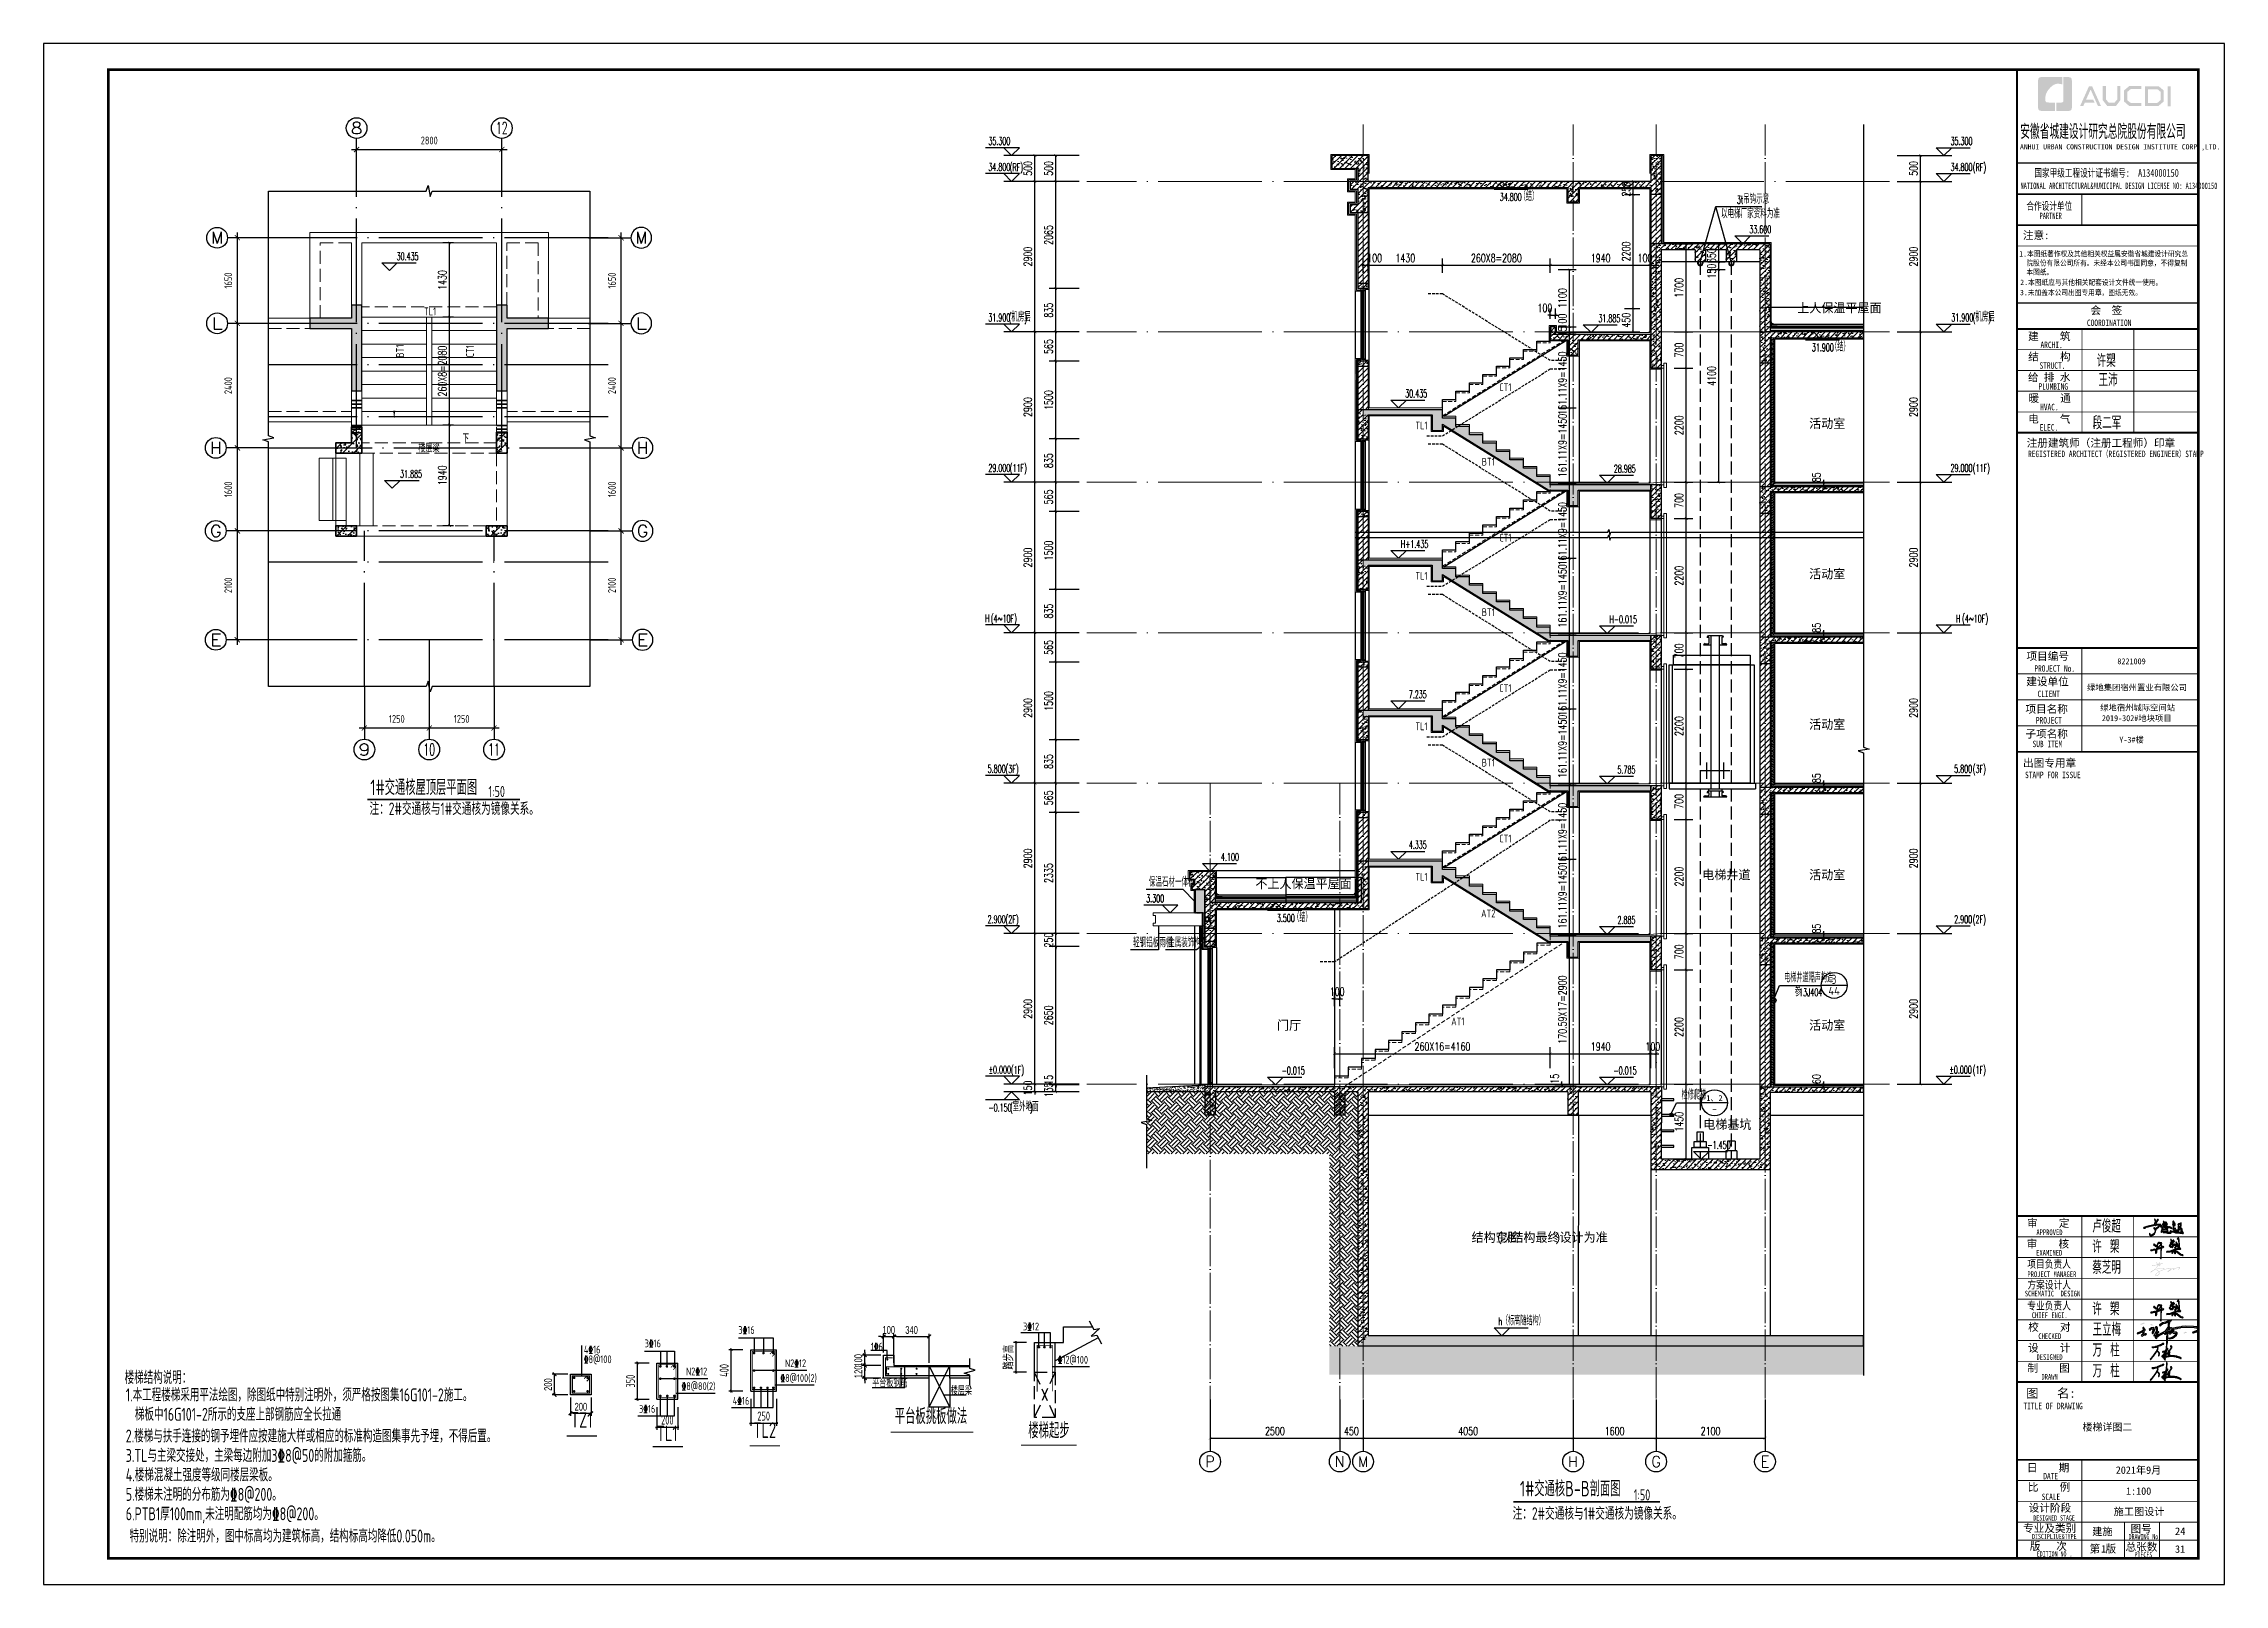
# Model space of a CAD drawing. Extents: x -668857 to 143095, y -247466 to 228182.
# Drawn here: x 36624 to 78674, y 196533 to 226233 of the extents above; entities that cross this region are included whole.
import ezdxf
from ezdxf.enums import TextEntityAlignment as Align
from ezdxf.xclip import XClip

# ---------------------------------------------------------------- set-up
doc = ezdxf.new("R2010")
doc.units = 0
doc.header["$LTSCALE"] = 1000
doc.header["$XCLIPFRAME"] = 2
for name, pattern in [('DASH', [0.35, 0.25, -0.1]), ('DOTE', [2.42, 2, -0.2, 0.02, -0.2]), ('HIDDEN', [0.375, 0.25, -0.125])]:
    doc.linetypes.add(name, pattern=pattern)
doc.layers.get('0').update_dxf_attribs({"linetype": 'CONTINUOUS'})
doc.layers.get('DEFPOINTS').update_dxf_attribs({"linetype": 'CONTINUOUS'})
for name, color, linetype in [('-TK', 7, 'CONTINUOUS'), ('3-屋面构造层', 157, 'CONTINUOUS'), ('A-AXIS_TEXT', 7, 'CONTINUOUS'), ('A-DOTE', 10, 'DOTE'), ('AXIS', 3, 'CONTINUOUS'), ('DIM', 2, 'CONTINUOUS'), ('DIM_ELEV', 3, 'CONTINUOUS'), ('DIM_IDEN', 67, 'CONTINUOUS'), ('DIM_SYMB', 3, 'CONTINUOUS'), ('FSK_DIM', 3, 'CONTINUOUS'), ('NUM', 7, 'CONTINUOUS'), ('PUB_DIM', 3, 'CONTINUOUS'), ('PUB_TEXT', 2, 'CONTINUOUS'), ('REIN', 6, 'CONTINUOUS'), ('S-L主梁线', 4, 'DASH'), ('S-Q墙填充', 252, 'CONTINUOUS'), ('S-Q墙实线', 6, 'CONTINUOUS'), ('S-Y一般标注', 3, 'CONTINUOUS'), ('S-Z柱填充', 252, 'CONTINUOUS'), ('S-Z柱实线', 6, 'CONTINUOUS'), ('S_E_STAIR', 4, 'CONTINUOUS'), ('Sbeam-s', 3, 'CONTINUOUS'), ('SURFACE', 6, 'CONTINUOUS'), ('TEXT', 2, 'CONTINUOUS'), ('THIN', 7, 'CONTINUOUS'), ('WALL', 5, 'CONTINUOUS'), ('图签文字', 4, 'CONTINUOUS'), ('大样详图_文字', 60, 'CONTINUOUS'), ('审核', 1, 'CONTINUOUS'), ('尺寸标注', 86, 'CONTINUOUS'), ('栏杆', 95, 'CONTINUOUS'), ('看线', 251, 'CONTINUOUS'), ('立面', 73, 'CONTINUOUS'), ('立面-看线', 251, 'CONTINUOUS'), ('结构大样', 132, 'CONTINUOUS'), ('设备', 253, 'CONTINUOUS')]:
    doc.layers.add(name, color=color, linetype=linetype)
for name, color, linetype, lineweight in [('AXIS_TEXT', 7, 'CONTINUOUS', 20), ('DOTE', 19, 'DOTE', 9), ('PUB_HATCH', 8, 'CONTINUOUS', 9), ('S_WINDOW', 144, 'CONTINUOUS', 15), ('STAIR', 2, 'CONTINUOUS', 18), ('WINDOW', 144, 'CONTINUOUS', 15), ('内粉刷', 37, 'CONTINUOUS', 9), ('可改文字', 6, 'CONTINUOUS', 18), ('图框', 9, 'CONTINUOUS', 18), ('图签', 147, 'CONTINUOUS', 18), ('填充', 251, 'CONTINUOUS', 5), ('建筑', 30, 'CONTINUOUS', 25), ('梁附加箍筋', 1, 'CONTINUOUS', 35), ('立面-普通轮廓', 7, 'CONTINUOUS', 18), ('细细', 250, 'CONTINUOUS', 0)]:
    doc.layers.add(name, color=color, linetype=linetype, lineweight=lineweight)
doc.styles.add('_TCH_AXIS', font='COMPLEX', dxfattribs={"bigfont": 'GBCBIG'})
doc.styles.add('_TCH_DIM', font='SIMPLEX.shx', dxfattribs={"width": 0.7, "bigfont": 'GBCBIG.shx'})
doc.styles.add('_TCH_DIM_T3', font='SIMPLEX', dxfattribs={"width": 0.705882, "bigfont": 'GBCBIG'})
doc.styles.add('_TCH_LABEL', font='simhei.ttf')
doc.styles.add('BW_Dim', font='Bweng.shx', dxfattribs={"width": 0.7, "bigfont": 'hztxt.shx'})
doc.styles.add('COMPLEX', font='COMPLEX')
doc.styles.add('DIM_FONT_T3', font='SIMPLEX', dxfattribs={"width": 0.705882, "bigfont": 'GBCBIG'})
doc.styles.add('HT', font='simhei.ttf')
doc.styles.add('STANDARD_T3', font='gbenor.shx', dxfattribs={"bigfont": 'gbcbig.shx'})
doc.styles.add('TSSD_DIMENSION', font='Tssdeng.shx', dxfattribs={"width": 0.7, "bigfont": 'tssdchn.shx'})
doc.styles.add('TSSD_Norm', font='Tssdeng.shx', dxfattribs={"bigfont": 'tssdchn.shx'})
doc.styles.add('TSSD_REIN', font='tssdeng.shx', dxfattribs={"width": 0.7, "height": 300, "bigfont": 'tssdchn.shx'})
doc.styles.add('宋体', font='', dxfattribs={"height": 50})
doc.styles.add('建筑图签-1', font='simhei.ttf', dxfattribs={"width": 0.7})
doc.styles.add('建筑图签-2', font='TXT.shx', dxfattribs={"width": 0.5, "bigfont": 'HZTXT.shx'})
doc.styles.get('宋体').set_extended_font_data('SimSun')
doc.dimstyles.new('_TCH_ARCH&&50', dxfattribs={"dimtxt": 157.5, "dimasz": 50, "dimexe": 125, "dimexo": 150, "dimgap": 58.75, "dimtad": 1, "dimdec": 0, "dimzin": 0, "dimdsep": 46, "dimtxsty": '_TCH_DIM_T3', "dimblk": 'ARCHTICK', "dimcen": 0.09, "dimclrt": 7, "dimazin": 0, "dimtfac": 1, "dimtdec": 0, "dimtix": 1, "dimtmove": 2, "dimatfit": 3, "dimldrblk": 'ARCHTICK', "dimfxl": 0, "dimtolj": 1, "dimtzin": 0, "dimarcsym": 0})
doc.dimstyles.new('Cyz_25_50', dxfattribs={"dimtxt": 150, "dimasz": 50, "dimexe": 50, "dimexo": 50, "dimgap": 50, "dimtad": 1, "dimdec": 0, "dimlfac": 0.5, "dimzin": 0, "dimdsep": 46, "dimtxsty": 'BW_Dim', "dimblk": '_bwk', "dimcen": 0, "dimclrt": 7, "dimadec": 0, "dimazin": 0, "dimtfac": 1, "dimtdec": 0, "dimtix": 1, "dimtmove": 2, "dimatfit": 0, "dimfxl": 0, "dimtolj": 1, "dimtzin": 0, "dimarcsym": 0})
doc.dimstyles.new('TSSD_100_100$0', dxfattribs={"dimtxt": 300, "dimasz": 80, "dimexe": 100, "dimexo": 250, "dimgap": 100, "dimtad": 1, "dimdec": 0, "dimzin": 0, "dimdsep": 46, "dimtxsty": 'TSSD_DIMENSION', "dimblk": 'ARCHTICK', "dimcen": 0, "dimdle": 100, "dimclrd": 3, "dimclre": 3, "dimclrt": 7, "dimadec": 0, "dimazin": 0, "dimtfac": 1, "dimtdec": 0, "dimtix": 1, "dimtmove": 2, "dimatfit": 3, "dimldrblk": 'ARCHTICK', "dimfxl": 0, "dimtolj": 1, "dimtzin": 0, "dimarcsym": 0})
doc.dimstyles.new('TSSD_50_50', dxfattribs={"dimtxt": 175, "dimasz": 50, "dimexe": 50, "dimexo": 150, "dimgap": 50, "dimtad": 1, "dimdec": 0, "dimzin": 0, "dimdsep": 46, "dimtxsty": 'TSSD_DIMENSION', "dimblk": 'ARCHTICK', "dimcen": 0, "dimdle": 25, "dimclrt": 7, "dimadec": 0, "dimazin": 0, "dimtfac": 1, "dimtdec": 0, "dimtix": 1, "dimtmove": 2, "dimatfit": 3, "dimfxl": 0, "dimtolj": 1, "dimtzin": 0, "dimarcsym": 0})
pattern_1 = [(50, (-309308.57, 17045.86), (215.178055, -18.82564), [22.5, -247.5]), (355, (-309308.57, 17045.86), (-41.6254, 225.65764), [18, -198]), (100.4514, (-309290.64, 17044.3), (173.55281, 206.83186), [19.12206, -210.34263]), (46.1842, (-309308.57, 17105.86), (320.17231, -49.6557), [33.75, -371.25]), (96.6356, (-309281.9, 17101.72), (280.3988, 292.23536), [28.68309, -315.5139]), (351.1842, (-309308.57, 17105.86), (280.39858, 292.23558), [27, -297]), (21, (-309278.57, 17090.86), (179.072116, -120.78567), [22.5, -247.5]), (326, (-309278.57, 17090.86), (72.9946, 217.54501), [18, -198]), (71.4514, (-309263.65, 17080.8), (252.06679, 96.75915), [19.12206, -210.34263]), (37.5, (-309308.57, 17045.86), (3.647957, 99.868156), [0, -195.6, 0, -201, 0, -198.75]), (7.5, (-309308.57, 17045.86), (78.92086, 118.323514), [0, -114.6, 0, -191.1, 0, -75.75]), (327.5, (-309375.47, 17045.86), (160.146731, -6.766462), [0, -75, 0, -234, 0, -310.5]), (317.5, (-309405.47, 17045.86), (174.95585, 30.031495), [0, -97.5, 0, -155.4, 0, -220.5]), (45, (-309308.57, 17045.86), (-106.066017, 106.066017), [])]
pattern_2 = [(45, (-897079.3, 191696.6), (0, 224.506403), [158.75, -158.75]), (45, (-897121.39, 191738.7), (0, 224.506403), [158.75, -158.75]), (45, (-897163.48, 191780.8), (0, 224.506403), [158.75, -158.75]), (135, (-897163.48, 191808.86), (-224.506403, 0), [158.75, -158.75]), (135, (-897121.39, 191850.96), (-224.506403, 0), [158.75, -158.75]), (135, (-897079.3, 191893.05), (-224.506403, 0), [158.75, -158.75])]
pattern_3 = [(315, (-945347.3892, -320687.149), (-1.767766953, -1.767766953), []), (315, (-945346.2107, -320687.149), (-1.767766953, -1.767766953), [])]
pattern_4 = [(315, (-945347.388, -323390.5846), (-1.767766953, -1.767766953), []), (315, (-945346.2094, -323390.5846), (-1.767766953, -1.767766953), [])]
pattern_5 = [(315, (-218910.2607, -140541.0897), (-1.767766953, -1.767766953), []), (315, (-218909.0822, -140541.0897), (-1.767766953, -1.767766953), [])]
pattern_6 = [(315, (-218910.2607, -141979.3279), (-1.767766953, -1.767766953), []), (315, (-218909.0822, -141979.3279), (-1.767766953, -1.767766953), [])]
pattern_7 = [(45, (0, 0), (-53.0330086, 53.0330086), []), (50, (0, 0), (215.178055, -18.82564), [22.5, -247.5]), (355, (0, 0), (-41.6254, 225.65764), [18, -198]), (100.4514, (17.93, -1.57), (173.552815, 206.831863), [19.122057, -210.342634]), (46.1842, (0, 60), (320.172315, -49.655704), [33.75, -371.25]), (96.6356, (26.68, 55.86), (280.39881, 292.23536), [28.68309, -315.5139]), (351.1842, (0, 60), (280.39858, 292.23558), [27, -297]), (21, (30, 45), (179.072116, -120.785667), [22.5, -247.5]), (326, (30, 45), (72.9946, 217.545014), [18, -198]), (71.4514, (44.92, 34.93), (252.06679, 96.75915), [19.122057, -210.342634]), (37.5, (0, 0), (3.6479566, 99.868156), [0, -195.6, 0, -201, 0, -198.75]), (7.5, (0, 0), (78.920861, 118.323514), [0, -114.6, 0, -191.1, 0, -75.75]), (327.5, (-66.9, 0), (160.146731, -6.7664615), [0, -75, 0, -234, 0, -310.5]), (317.5, (-96.9, 0), (174.95585, 30.031495), [0, -97.5, 0, -155.4, 0, -220.5])]
pattern_8 = [(45, (0, 53.85), (-53.03303, 53.03303), [])]
pattern_9 = [(45, (-895846.27, 298604.97), (-53.0330086, 53.0330086), []), (50, (-895846.27, 298604.97), (215.178055, -18.82564), [22.5, -247.5]), (355, (-895846.27, 298604.97), (-41.6254, 225.65764), [18, -198]), (100.4514, (-895828.34, 298603.4), (173.552815, 206.831863), [19.122057, -210.342634]), (46.1842, (-895846.27, 298664.97), (320.172315, -49.655704), [33.75, -371.25]), (96.6356, (-895819.6, 298660.83), (280.39881, 292.23536), [28.68309, -315.5139]), (351.1842, (-895846.27, 298664.97), (280.39858, 292.23558), [27, -297]), (21, (-895816.27, 298649.97), (179.072116, -120.785667), [22.5, -247.5]), (326, (-895816.27, 298649.97), (72.9946, 217.545014), [18, -198]), (71.4514, (-895801.35, 298639.9), (252.06679, 96.75915), [19.122057, -210.342634]), (37.5, (-895846.27, 298604.97), (3.6479566, 99.868156), [0, -195.6, 0, -201, 0, -198.75]), (7.5, (-895846.27, 298604.97), (78.920861, 118.323514), [0, -114.6, 0, -191.1, 0, -75.75]), (327.5, (-895913.17, 298604.97), (160.146731, -6.7664615), [0, -75, 0, -234, 0, -310.5]), (317.5, (-895943.17, 298604.97), (174.95585, 30.031495), [0, -97.5, 0, -155.4, 0, -220.5])]
pattern_10 = [(45, (-895846.27, 298658.82), (-53.03303, 53.03303), [])]

msp = doc.modelspace()

# ---------------------------------------------------------------- texts
at = {"layer": 'DIM_ELEV', "color": 7, "style": '_TCH_DIM'}
for s, height, width, p in [('34.800', 148.75, 0.494118, (64701.84, 223201.5)), ('（结）', 168.794, 0.7, (65086.84, 223201.5)), ('31.900', 148.75, 0.494118, (70719.81, 220301.5)), ('（结）', 168.794, 0.7, (71090.81, 220301.5)), ('H+1.435', 148.75, 0.494118, (62794.43, 216511.63)), ('H-0.015', 148.75, 0.494118, (66817.68, 215061.62)), ('3.500', 148.75, 0.494118, (60403.63, 209301.5)), ('（结）', 168.794, 0.7, (60718.63, 209301.5)), ('h', 148.75, 0.494118, (64676.06, 201526.6)), ('（标高随结构）', 168.794, 0.7, (64742.56, 201526.6))]:
    msp.add_text(s, height=height, dxfattribs=dict(at, width=width)).set_placement(p)
at = {"layer": 'NUM', "color": 1, "style": 'TSSD_Norm', "width": 0.7}
for s, p in [('TZ1', (47000.08, 199462.59)), ('平台板挑板做法', (53734.24, 199534.96)), ('楼梯起步', (56009.57, 199258.27))]:
    msp.add_text(s, height=300, dxfattribs=at).set_placement(p, align=Align.BOTTOM_CENTER)
for s, p in [('TL1', (48447.56, 199203.77)), ('TL2', (50308.56, 199265.35))]:
    msp.add_text(s, height=300, dxfattribs=at).set_placement(p, align=Align.BOTTOM_LEFT)
at = {"layer": 'PUB_TEXT'}
for s, height, style, width, p in [('35.300', 148.75, '_TCH_DIM', 0.494118, (54841.84, 224279.06)), ('35.300', 148.75, '_TCH_DIM', 0.494118, (73394.1, 224279.06)), ('34.800', 148.75, '_TCH_DIM', 0.494118, (54841.84, 223779.05)), ('(RF)', 148.75, '_TCH_DIM', 0.494118, (55252.64, 223776.6)), ('34.800', 148.75, '_TCH_DIM', 0.494118, (73394.1, 223779.05)), ('(RF)', 148.75, '_TCH_DIM', 0.494118, (73823.1, 223776.6)), ('3t', 148.75, 'DIM_FONT_T3', 0.49827, (69273.72, 223147.55)), ('吊钩示意', 178.723, 'DIM_FONT_T3', 0.705882, (69393.72, 223147.55)), ('以电梯厂家资料为准', 178.723, 'DIM_FONT_T3', 0.705882, (68967.94, 222867.55)), ('33.600', 148.75, '_TCH_DIM', 0.494118, (69513.77, 222579.04)), ('31.900', 148.75, '_TCH_DIM', 0.494118, (54839.04, 220879.05)), ('(', 148.75, '_TCH_DIM', 0.494118, (55236.54, 220876.6)), ('机房层', 178.723, '_TCH_DIM', 0.7, (55285.54, 220876.6)), (')', 148.75, '_TCH_DIM', 0.494118, (55535.76, 220876.6)), ('31.900', 148.75, '_TCH_DIM', 0.494118, (73408.1, 220879.05)), ('(', 148.75, '_TCH_DIM', 0.494118, (73823.1, 220876.6)), ('机房层', 178.723, '_TCH_DIM', 0.7, (73872.1, 220876.6)), (')', 148.75, '_TCH_DIM', 0.494118, (74122.31, 220876.6)), ('下', 178.72, '_TCH_DIM', 0.7, (44701.38, 218525.73)), ('29.000', 148.75, '_TCH_DIM', 0.494118, (54841.84, 217979.05)), ('(11F)', 148.75, '_TCH_DIM', 0.494118, (55252.64, 217976.6)), ('29.000', 148.75, '_TCH_DIM', 0.494118, (73394.1, 217979.05)), ('(11F)', 148.75, '_TCH_DIM', 0.494118, (73823.1, 217976.6)), ('H', 148.75, '_TCH_DIM', 0.494118, (54778.84, 215079.05)), ('(4~10F)', 148.75, '_TCH_DIM', 0.494118, (54890.39, 215076.6)), ('H', 148.75, '_TCH_DIM', 0.494118, (73497.34, 215076.6)), ('(4~10F)', 148.75, '_TCH_DIM', 0.494118, (73618.69, 215076.6)), ('(3F)', 148.75, '_TCH_DIM', 0.494118, (55172.14, 212176.6)), ('(3F)', 148.75, '_TCH_DIM', 0.494118, (73823.1, 212176.6)), ('1#交通核屋顶层平面图', 297.5, 'TSSD_REIN', 0.7, (42924.01, 211747.38)), ('5.800', 148.75, '_TCH_DIM', 0.494118, (54827.84, 212179.05)), ('5.800', 148.75, '_TCH_DIM', 0.494118, (73464.1, 212179.05)), ('1:50', 212.5, 'TSSD_REIN', 0.7, (45202.02, 211710.47)), ('4.100', 148.75, '_TCH_DIM', 0.494118, (59328.06, 210479.1)), ('保温石材一体板', 178.723, 'DIM_FONT_T3', 0.705882, (57935.79, 209981.89)), ('2.900', 148.75, '_TCH_DIM', 0.494118, (54827.84, 209279.05)), ('(2F)', 148.75, '_TCH_DIM', 0.494118, (55172.14, 209276.6)), ('3.300', 148.75, '_TCH_DIM', 0.494118, (57884.3, 209679.98)), ('2.900', 148.75, '_TCH_DIM', 0.494118, (73464.1, 209279.05)), ('(2F)', 148.75, '_TCH_DIM', 0.494118, (73823.1, 209276.6)), ('轻钢铝板雨棚', 178.723, 'DIM_FONT_T3', 0.705882, (57632.27, 208815.58)), ('金属装饰构件', 178.723, 'DIM_FONT_T3', 0.705882, (58307.97, 208815.58)), ('%%P0.000', 148.75, '_TCH_DIM', 0.494118, (54846.04, 206379.05)), ('(1F)', 148.75, '_TCH_DIM', 0.494118, (55276.79, 206376.6)), ('%%P0.000', 148.75, '_TCH_DIM', 0.494118, (73373.1, 206379.05)), ('(1F)', 148.75, '_TCH_DIM', 0.494118, (73823.1, 206376.6)), ('检修爬梯', 168.794, '_TCH_DIM', 0.7, (68208.26, 205878.88)), ('-0.150', 148.75, '_TCH_DIM', 0.494118, (54843.24, 205648.58)), ('(', 148.75, '_TCH_DIM', 0.494118, (55260.69, 205651.03)), ('室外地面', 178.723, '_TCH_DIM', 0.7, (55309.69, 205651.03)), (')', 148.75, '_TCH_DIM', 0.494118, (55643.31, 205651.03)), ('1#交通核B-B剖面图', 297.5, 'TSSD_REIN', 0.7, (65090.63, 198230.05)), ('1:50', 212.5, 'TSSD_REIN', 0.7, (67286.43, 198151.79))]:
    msp.add_text(s, height=height, dxfattribs=dict(at, style=style, width=width)).set_placement(p)
at = {"layer": 'PUB_TEXT', "color": 6, "style": '_TCH_DIM', "width": 0.494118}
for s, p in [('30.435', (43429.86, 222059.25)), ('31.885', (66604.11, 220864.04)), ('30.435', (62878.43, 219414.08)), ('31.885', (43498.31, 217864.83)), ('28.985', (66901.68, 217964.07)), ('7.235', (62948.42, 213614.08)), ('5.785', (66971.68, 212164.07)), ('4.335', (62948.42, 210714.06)), ('2.885', (66971.68, 209264.05)), ('-0.015', (60496.73, 206363.95)), ('-0.015', (66894.68, 206364.04))]:
    msp.add_text(s, height=148.75, dxfattribs=at).set_placement(p)
at = {"layer": 'PUB_TEXT'}
for s, height, p in [('上人保温平屋面', 178.723, (70438.14, 221051.25)), ('活动室', 178.723, (70667.9, 218823.14)), ('活动室', 178.723, (70667.9, 215923.14)), ('活动室', 178.723, (70667.9, 213023.14)), ('电梯井道', 178.723, (68607.14, 210123.14)), ('活动室', 178.723, (70667.9, 210123.14)), ('不上人保温平屋面', 178.723, (59989.38, 209952.91)), ('门厅', 178.723, (60407.28, 207223.14)), ('活动室', 178.723, (70667.9, 207223.14)), ('电梯基坑', 178.723, (68625.94, 205312.1)), ('结构空腔', 178.723, (64158.42, 203135.33)), ('(', 175, (64635.01, 203135.33)), ('以结构最终设计为准', 178.723, (64693.34, 203135.33)), (')', 175, (65765.68, 203135.33))]:
    msp.add_text(s, height=height, dxfattribs=at).set_placement(p)
at = {"layer": 'PUB_TEXT', "color": 1, "style": 'TSSD_REIN', "width": 0.7}
for p in [(42908.67, 211363.92), (64950.36, 197778.82)]:
    msp.add_text('注：2#交通核与1#交通核为镜像关系。', height=241.1348, dxfattribs=at).set_placement(p)
at = {"layer": 'PUB_TEXT', "color": 3, "style": '_TCH_DIM'}
for s, height, width, p in [('电梯井道隔声构造', 168.794, 0.7, (70184.29, 208138.96)), ('参', 168.79, 0.7, (70388.4, 207871.31)), ('13J404', 148.75, 0.494118, (70474.41, 207871.31)), ('-1.450', 148.75, 0.494118, (68707.59, 204929.05))]:
    msp.add_text(s, height=height, dxfattribs=dict(at, width=width)).set_placement(p)
at = {"layer": 'PUB_TEXT', "color": 3, "style": 'STANDARD_T3'}
for s, height, width, p, p2 in [('3', 177.82, 0.951379, (71107.27, 208107.07), (71190.65, 208107.07)), ('44', 151.987, 1.195402, (71039.2, 207898.57), (71258.73, 207898.57))]:
    msp.add_text(s, height=height, dxfattribs=dict(at, width=width)).set_placement(p, p2, align=Align.FIT)
at = {"layer": 'PUB_TEXT', "style": '_TCH_LABEL'}
for s, height, width, p, p2 in [('1、2', 113.14, 0.962162, (68685.36, 205850.36), (68998.48, 205850.36)), ('-', 172.43, 1.022989, (68778.5, 205617.47), (68905.35, 205617.47))]:
    msp.add_text(s, height=height, dxfattribs=dict(at, width=width)).set_placement(p, p2, align=Align.FIT)
at = {"layer": 'TEXT', "color": 230, "style": 'TSSD_REIN', "width": 0.7}
for s, p in [('TL1', (44075.71, 220996.44)), ('CT1', (64809.89, 219534.32)), ('TL1', (63192.69, 218798.18)), ('楼层梁', (44055.79, 218357.59)), ('BT1', (64480.68, 218098.4)), ('CT1', (64809.89, 216634.34)), ('TL1', (63192.63, 215898.19)), ('BT1', (64480.68, 215198.4)), ('CT1', (64809.89, 213734.34)), ('TL1', (63192.63, 212998.19)), ('BT1', (64480.68, 212297.77)), ('CT1', (64809.89, 210833.71)), ('TL1', (63192.63, 210097.56)), ('AT2', (64480.58, 209390.21)), ('AT1', (63893.42, 207309.89))]:
    msp.add_text(s, height=150, dxfattribs=at).set_placement(p, align=Align.CENTER)
for s, p in [('BT1', (43571.48, 220306.23)), ('CT1', (44921.48, 220302.02))]:
    msp.add_text(s, height=150, rotation=90, dxfattribs=at).set_placement(p, align=Align.CENTER)
at = {"layer": 'TEXT', "style": 'TSSD_REIN', "width": 0.7}
for s, p in [('楼梯结构说明：', (38187.02, 200395.54)), ('1.本工程楼梯采用平法绘图，除图纸中特别注明外，须严格按图集16G101-2施工。', (38208.38, 200061.26)), ('梯板中16G101-2所示的支座上部钢筋应全长拉通', (38384.78, 199686.26)), ('2.楼梯与扶手连接的钢予埋件应按建施大样或相应的标准构造图集事先予埋，不得后置。', (38208.38, 199268.4)), ('3.TL与主梁交接处，主梁每边附加3\x848@50的附加箍筋。', (38208.38, 198893.4)), ('4.楼梯混凝土强度等级同楼层梁板。', (38208.38, 198518.4)), ('6.PTB1厚100mm,未注明配筋均为%%1328@200。', (38208.38, 197768.4))]:
    msp.add_text(s, height=250, dxfattribs=at).set_placement(p)
at = {"layer": 'TEXT', "color": 1, "style": 'TSSD_REIN', "width": 0.7}
msp.add_text('5.楼梯未注明的分布筋为%%1328@200。', height=250, dxfattribs=at).set_placement((38208.38, 198143.4))
at = {"layer": 'TEXT', "color": 153, "style": 'TSSD_REIN', "width": 0.7}
msp.add_text('特别说明：除注明外，图中标高均为建筑标高，结构标高均降低0.050m。', height=250, dxfattribs=at).set_placement((38281.71, 197340.38))
at = {"layer": 'THIN', "color": 0, "style": 'TSSD_REIN', "width": 0.7}
for s, p in [('3\x8416', (50020.59, 201315.71)), ('3%%13212', (55508.96, 201384.79)), ('3\x8416', (48213.24, 201058.73)), ('N2\x8412', (49011.78, 200518.22)), ('\x848@100(2)', (50832.79, 200390.6)), ('N2\x8412', (50919.13, 200675.2)), ('%%13212@100', (56178.7, 200742.71)), ('%%1328@80(2)', (48925.44, 200233.62)), ('3%%13216', (48104.96, 199795.86)), ('4%%13216', (49912.3, 199952.84))]:
    msp.add_text(s, height=150, dxfattribs=at).set_placement(p, align=Align.BOTTOM_LEFT)
at = {"layer": '可改文字', "color": 1, "style": '宋体'}
msp.add_text('楼梯详图二', height=140.641, dxfattribs=at).set_placement((75939.73, 199495.57))
at = {"layer": '图签', "color": 1, "style": '宋体'}
msp.add_text('24', height=149.074, dxfattribs=at).set_placement((77720.93, 197482.18))
at = {"layer": '大样详图_文字', "color": 7, "style": 'TSSD_REIN', "width": 0.7}
for s, p in [('4\x8416', (47041.67, 200984.13)), ('1\x846', (52575.23, 201042.07)), ('\x848@100', (47041.67, 200796.63)), ('平台板钢筋', (52602.48, 200332.47)), ('楼层梁', (54116.01, 200186.14))]:
    msp.add_text(s, height=150, dxfattribs=at).set_placement(p)

# ---------------------------------------------------------------- blocks, each defined once
blk = doc.blocks.new('_ArchTick')
at = {"color": 0, "linetype": 'ByBlock', "const_width": 0.15}
blk.add_lwpolyline([(-0.5, -0.5), (0.5, 0.5)], dxfattribs=at)
blk = doc.blocks.new('*D354')
at = {"layer": 'DEFPOINTS', "color": 0}
for p in [(44450, 222391), (44679, 222391), (44679, 220961)]:
    blk.add_point(p, dxfattribs=at)
at = {"layer": '尺寸标注', "color": 0, "lineweight": -2}
for p, q in [((44529, 222391), (44325, 222391)), ((44450, 220961), (44450, 222391)), ((44529, 220961), (44325, 220961))]:
    blk.add_line(p, q, dxfattribs=at)
at = {"layer": '尺寸标注', "color": 0, "lineweight": -2, "xscale": 50, "yscale": 50, "zscale": 50}
for p, rotation in [((44450, 222391), 90), ((44450, 220961), 270)]:
    blk.add_blockref('_ArchTick', p, dxfattribs=dict(at, rotation=rotation))
at = {"layer": '尺寸标注', "color": 7, "insert": (44313, 221676), "char_height": 157.5, "attachment_point": 5, "rotation": 90, "style": '_TCH_DIM_T3'}
blk.add_mtext('\\A1;1430', dxfattribs=at)
blk = doc.blocks.new('*D355')
at = {"layer": 'DEFPOINTS', "color": 0}
for p in [(44450, 220961), (44679, 220961), (44679, 218881)]:
    blk.add_point(p, dxfattribs=at)
at = {"layer": '尺寸标注', "color": 0, "lineweight": -2}
for p, q in [((44529, 220961), (44325, 220961)), ((44450, 218881), (44450, 220961)), ((44529, 218881), (44325, 218881))]:
    blk.add_line(p, q, dxfattribs=at)
at = {"layer": '尺寸标注', "color": 0, "lineweight": -2, "xscale": 50, "yscale": 50, "zscale": 50}
for p, rotation in [((44450, 220961), 90), ((44450, 218881), 270)]:
    blk.add_blockref('_ArchTick', p, dxfattribs=dict(at, rotation=rotation))
at = {"layer": '尺寸标注', "color": 7, "insert": (44313, 219921), "char_height": 157.5, "attachment_point": 5, "rotation": 90, "style": '_TCH_DIM_T3'}
blk.add_mtext('\\A1;260X8=2080', dxfattribs=at)
blk = doc.blocks.new('*D356')
at = {"layer": 'DEFPOINTS', "color": 0}
for p in [(44450, 218881), (44679, 218881), (44679, 216941)]:
    blk.add_point(p, dxfattribs=at)
at = {"layer": '尺寸标注', "color": 0, "lineweight": -2}
for p, q in [((44529, 218881), (44325, 218881)), ((44450, 216941), (44450, 218881)), ((44529, 216941), (44325, 216941))]:
    blk.add_line(p, q, dxfattribs=at)
at = {"layer": '尺寸标注', "color": 0, "lineweight": -2, "xscale": 50, "yscale": 50, "zscale": 50}
for p, rotation in [((44450, 218881), 90), ((44450, 216941), 270)]:
    blk.add_blockref('_ArchTick', p, dxfattribs=dict(at, rotation=rotation))
at = {"layer": '尺寸标注', "color": 7, "insert": (44313, 217911), "char_height": 157.5, "attachment_point": 5, "rotation": 90, "style": '_TCH_DIM_T3'}
blk.add_mtext('\\A1;1940', dxfattribs=at)
blk = doc.blocks.new('20210810.16572852')
at = {"layer": 'STAIR'}
for p, q in [((3420, 5450), (820, 5450)), ((820, 5450), (820, 4020)), ((3420, 4020), (3420, 5450)), ((820, 1940), (820, 4020)), ((820, 4020), (2070, 4020)), ((820, 4020), (3420, 4020)), ((2070, 1940), (2070, 4020)), ((2070, 1940), (2070, 4020)), ((3420, 4020), (2170, 4020)), ((2170, 4020), (2170, 1940)), ((2170, 4020), (2170, 1940)), ((3420, 4020), (3420, 1940)), ((820, 3760), (2070, 3760)), ((820, 3500), (2070, 3500)), ((3420, 3760), (2170, 3760)), ((3420, 3500), (2170, 3500)), ((820, 3240), (2070, 3240)), ((820, 2980), (2070, 2980)), ((3420, 3240), (2170, 3240)), ((3420, 2980), (2170, 2980)), ((820, 2720), (2070, 2720)), ((3420, 2720), (2170, 2720)), ((820, 2460), (2070, 2460)), ((820, 2200), (2070, 2200)), ((3420, 2460), (2170, 2460)), ((3420, 2200), (2170, 2200)), ((820, 1940), (3420, 1940)), ((520, 100), (520, 1300))]:
    blk.add_line(p, q, dxfattribs=at)
for points in [[(260, 1300), (0, 1300), (0, 100), (260, 100)], [(520, 1300), (260, 1300), (260, 100), (520, 100)], [(520, 1400), (780, 1400), (780, 0), (520, 0)], [(780, 1400), (1040, 1400), (1040, 0), (780, 0)]]:
    blk.add_lwpolyline(points, dxfattribs=at)
blk = doc.blocks.new('院标1')
h = blk.add_hatch(color=150)
h.dxf.hatch_style = 1
edge = h.paths.add_edge_path()
edge.add_spline(control_points=[(116373, 648379), (116379, 648379), (116382, 648379), (116391, 648379), (116391, 648379), (116391, 648379), (116616, 648379), (116616, 648379), (116616, 648379), (116616, 648379), (116616, 648054), (116616, 648054), (116616, 648054), (116616, 648054), (116108, 648054), (116108, 648054), (116108, 648054), (116028, 648054), (115963, 648111), (115963, 648199), (115963, 648199), (115963, 648199), (115963, 649215), (115963, 649215), (115963, 649215), (115963, 649295), (116018, 649360), (116108, 649360), (116108, 649360), (116108, 649360), (116897, 649360), (116897, 649360), (116897, 649360), (116897, 649360), (116897, 649080), (116897, 649080), (116897, 649080), (116897, 649080), (116566, 649140), (116356, 648859), (116356, 648859), (116245, 648719), (116240, 648545), (116247, 648466), (116247, 648466), (116254, 648386), (116247, 648466), (116247, 648466), (116247, 648466), (116247, 648466), (116258, 648374), (116373, 648379)], knot_values=[0, 0, 0, 0, 0.071429, 0.071429, 0.071429, 0.107143, 0.142857, 0.142857, 0.142857, 0.178571, 0.214286, 0.214286, 0.214286, 0.25, 0.285714, 0.285714, 0.285714, 0.321429, 0.357143, 0.357143, 0.357143, 0.392857, 0.428571, 0.428571, 0.428571, 0.464286, 0.5, 0.5, 0.5, 0.535714, 0.571429, 0.571429, 0.571429, 0.607143, 0.642857, 0.642857, 0.642857, 0.678571, 0.714286, 0.714286, 0.714286, 0.75, 0.785714, 0.785714, 0.785714, 0.821429, 0.857143, 0.857143, 0.857143, 0.928571, 1, 1, 1, 1], degree=3, periodic=0)
h = blk.add_hatch(color=150)
h.dxf.hatch_style = 1
edge = h.paths.add_edge_path()
edge.add_spline(control_points=[(117268, 649215), (117268, 649215), (117268, 648199), (117268, 648199), (117268, 648199), (117268, 648114), (117212, 648054), (117123, 648054), (117123, 648054), (117123, 648054), (116663, 648054), (116663, 648054), (116663, 648054), (116663, 648054), (116663, 648379), (116663, 648379), (116663, 648379), (116663, 648379), (116865, 648379), (116865, 648379), (116865, 648379), (116907, 648379), (116941, 648413), (116941, 648455), (116941, 648455), (116941, 648455), (116941, 649360), (116941, 649360), (116941, 649360), (116941, 649360), (117123, 649360), (117123, 649360), (117123, 649360), (117204, 649360), (117268, 649306), (117268, 649215)], knot_values=[0, 0, 0, 0, 0.1, 0.1, 0.1, 0.15, 0.2, 0.2, 0.2, 0.25, 0.3, 0.3, 0.3, 0.35, 0.4, 0.4, 0.4, 0.45, 0.5, 0.5, 0.5, 0.55, 0.6, 0.6, 0.6, 0.65, 0.7, 0.7, 0.7, 0.75, 0.8, 0.8, 0.8, 0.9, 1, 1, 1, 1], degree=3, periodic=0)
blk = doc.blocks.new('ljc')
at = {"linetype": 'Continuous'}
h = blk.add_hatch(color=0, dxfattribs=at)
h.paths.add_polyline_path([(2023, 1568), (2019, 1564), (2020, 1562), (2024, 1562), (2022, 1552), (1955, 1538), (1933, 1530), (1930, 1527), (1929, 1525), (1931, 1523), (1944, 1524), (1946, 1526), (1942, 1528), (1960, 1535), (1967, 1535), (1975, 1538), (1985, 1539), (1998, 1543), (2010, 1544), (2018, 1547), (2025, 1546), (2035, 1549), (2061, 1550), (2052, 1537), (2042, 1528), (2028, 1521), (2023, 1521), (2018, 1526), (2015, 1527), (2013, 1525), (2013, 1521), (2019, 1516), (2022, 1508), (2022, 1494), (2012, 1477), (2000, 1469), (1988, 1467), (1982, 1473), (1980, 1480), (1978, 1482), (1978, 1475), (1981, 1468), (1988, 1463), (1994, 1463), (2005, 1467), (2018, 1478), (2027, 1493), (2028, 1504), (2025, 1517), (2033, 1518), (2054, 1533), (2067, 1549), (2067, 1552), (2064, 1555), (2029, 1553), (2036, 1575), (2049, 1591), (2047, 1593), (2043, 1592), (2028, 1573), (2025, 1589), (2021, 1597), (2018, 1599), (2017, 1597), (2020, 1590)])
h.paths.add_polyline_path([(2081, 1522), (2081, 1528), (2075, 1541), (2093, 1562), (2097, 1572), (2094, 1577), (2087, 1576), (2089, 1572), (2092, 1572), (2091, 1567), (2080, 1551), (2066, 1537), (2065, 1535), (2067, 1533), (2073, 1535), (2077, 1523), (2077, 1513), (2072, 1496), (2072, 1492), (2074, 1490), (2078, 1494), (2083, 1510), (2099, 1510), (2119, 1507), (2119, 1500), (2116, 1496), (2108, 1493), (2087, 1496), (2084, 1492), (2087, 1489), (2103, 1488), (2122, 1483), (2140, 1484), (2148, 1482), (2152, 1486), (2152, 1491), (2148, 1488), (2125, 1488), (2114, 1490), (2124, 1499), (2126, 1509), (2121, 1512), (2119, 1511), (2108, 1514), (2124, 1523), (2132, 1532), (2130, 1535), (2121, 1536), (2115, 1533), (2109, 1533), (2123, 1555), (2121, 1559), (2114, 1557), (2116, 1564), (2115, 1569), (2111, 1573), (2105, 1572), (2093, 1554)])
h.paths.add_polyline_path([(2089, 1535), (2097, 1535), (2112, 1551), (2116, 1552), (2111, 1543), (2099, 1528), (2101, 1526), (2114, 1528), (2121, 1531), (2124, 1530), (2118, 1524), (2101, 1515), (2084, 1514), (2084, 1518)], flags=16)
h.paths.add_polyline_path([(2093, 1537), (2095, 1540), (2103, 1546), (2096, 1537)], flags=16)
h.paths.add_polyline_path([(2093, 1544), (2094, 1549), (2106, 1568), (2109, 1569), (2111, 1567), (2108, 1554), (2104, 1550)], flags=16)
h.paths.add_polyline_path([(2141, 1534), (2138, 1533), (2137, 1531), (2142, 1527), (2155, 1522), (2158, 1523), (2153, 1528)])
h.paths.add_polyline_path([(2175, 1522), (2173, 1524), (2172, 1546), (2183, 1545), (2185, 1547), (2183, 1557), (2178, 1566), (2177, 1561), (2180, 1556), (2181, 1550), (2175, 1550), (2170, 1554), (2169, 1574), (2171, 1574), (2175, 1569), (2176, 1571), (2170, 1579), (2167, 1579), (2165, 1577), (2164, 1562), (2166, 1553), (2163, 1553), (2162, 1551), (2167, 1547), (2169, 1537), (2169, 1524), (2166, 1521), (2165, 1517), (2168, 1513), (2170, 1513), (2173, 1517), (2180, 1517), (2178, 1502), (2175, 1500), (2167, 1499), (2175, 1496), (2180, 1497), (2183, 1500), (2184, 1511), (2187, 1521), (2185, 1523)])
h.paths.add_polyline_path([(2233, 1542), (2233, 1564), (2231, 1567), (2215, 1558), (2210, 1557), (2206, 1552), (2211, 1548), (2211, 1551), (2229, 1560), (2228, 1542), (2227, 1537), (2224, 1533), (2220, 1534), (2213, 1542), (2211, 1543), (2209, 1541), (2209, 1508), (2189, 1508), (2187, 1506), (2191, 1503), (2213, 1503), (2217, 1511), (2222, 1516), (2232, 1518), (2234, 1513), (2234, 1505), (2227, 1505), (2232, 1502), (2232, 1500), (2228, 1497), (2229, 1493), (2239, 1495), (2243, 1489), (2243, 1486), (2212, 1492), (2189, 1492), (2179, 1494), (2176, 1496), (2167, 1496), (2164, 1498), (2154, 1499), (2147, 1503), (2144, 1503), (2143, 1501), (2144, 1498), (2153, 1494), (2174, 1491), (2186, 1487), (2211, 1487), (2222, 1484), (2230, 1484), (2243, 1480), (2249, 1480), (2251, 1482), (2244, 1496), (2246, 1499), (2238, 1503), (2239, 1513), (2237, 1520), (2233, 1523), (2224, 1522), (2214, 1516), (2212, 1522), (2213, 1536), (2220, 1530), (2228, 1530), (2230, 1532)])
at = {"color": 0, "linetype": 'Continuous'}
for points in [[(1930, 1527), (1929, 1525), (1931, 1523), (1944, 1524), (1946, 1526), (1942, 1528), (1960, 1535), (1967, 1535), (1975, 1538), (1985, 1539), (1998, 1543), (2010, 1544), (2018, 1547), (2025, 1546), (2035, 1549), (2061, 1550), (2052, 1537), (2042, 1528), (2028, 1521), (2023, 1521), (2018, 1526), (2015, 1527), (2013, 1525), (2013, 1521), (2019, 1516), (2022, 1508), (2022, 1494), (2012, 1477), (2000, 1469), (1988, 1467), (1982, 1473), (1980, 1480), (1978, 1482), (1978, 1475), (1981, 1468), (1988, 1463), (1994, 1463), (2005, 1467), (2018, 1478), (2027, 1493), (2028, 1504), (2025, 1517), (2033, 1518), (2054, 1533), (2067, 1549), (2067, 1552), (2064, 1555), (2029, 1553), (2036, 1575), (2049, 1591), (2047, 1593), (2043, 1592), (2028, 1573), (2025, 1589), (2021, 1597), (2018, 1599), (2017, 1597), (2020, 1590), (2023, 1568), (2019, 1564), (2020, 1562), (2024, 1562), (2022, 1552), (1955, 1538), (1933, 1530), (1930, 1527)], [(2163, 1553), (2162, 1551), (2167, 1547), (2169, 1537), (2169, 1524), (2166, 1521), (2165, 1517), (2168, 1513), (2170, 1513), (2173, 1517), (2180, 1517), (2178, 1502), (2175, 1500), (2167, 1499), (2175, 1496), (2180, 1497), (2183, 1500), (2184, 1511), (2187, 1521), (2185, 1523), (2175, 1522), (2173, 1524), (2172, 1546), (2183, 1545), (2185, 1547), (2183, 1557), (2178, 1566), (2177, 1561), (2180, 1556), (2181, 1550), (2175, 1550), (2170, 1554), (2169, 1574), (2171, 1574), (2175, 1569), (2176, 1571), (2170, 1579), (2167, 1579), (2165, 1577), (2164, 1562), (2166, 1553), (2163, 1553)], [(2016, 1561), (2015, 1560), (2017, 1560), (2016, 1561)], [(2017, 1562), (2016, 1561), (2019, 1561), (2017, 1562)], [(2066, 1537), (2065, 1535), (2067, 1533), (2073, 1535), (2077, 1523), (2077, 1513), (2072, 1496), (2072, 1492), (2074, 1490), (2078, 1494), (2083, 1510), (2099, 1510), (2119, 1507), (2119, 1500), (2116, 1496), (2108, 1493), (2087, 1496), (2084, 1492), (2087, 1489), (2103, 1488), (2122, 1483), (2140, 1484), (2148, 1482), (2152, 1486), (2152, 1491), (2148, 1488), (2125, 1488), (2114, 1490), (2124, 1499), (2126, 1509), (2121, 1512), (2119, 1511), (2108, 1514), (2124, 1523), (2132, 1532), (2130, 1535), (2121, 1536), (2115, 1533), (2109, 1533), (2123, 1555), (2121, 1559), (2114, 1557), (2116, 1564), (2115, 1569), (2111, 1573), (2105, 1572), (2093, 1554), (2081, 1522), (2081, 1528), (2075, 1541), (2093, 1562), (2097, 1572), (2094, 1577), (2087, 1576), (2089, 1572), (2092, 1572), (2091, 1567), (2080, 1551), (2066, 1537)], [(2084, 1514), (2084, 1518), (2089, 1535), (2097, 1535), (2112, 1551), (2116, 1552), (2111, 1543), (2099, 1528), (2101, 1526), (2114, 1528), (2121, 1531), (2124, 1530), (2118, 1524), (2101, 1515), (2084, 1514)], [(2093, 1544), (2094, 1549), (2106, 1568), (2109, 1569), (2111, 1567), (2108, 1554), (2104, 1550), (2093, 1544)], [(2093, 1537), (2095, 1540), (2103, 1546), (2096, 1537), (2093, 1537)], [(2138, 1533), (2137, 1531), (2142, 1527), (2155, 1522), (2158, 1523), (2153, 1528), (2141, 1534), (2138, 1533)], [(2144, 1503), (2143, 1501), (2144, 1498), (2153, 1494), (2174, 1491), (2186, 1487), (2211, 1487), (2222, 1484), (2230, 1484), (2243, 1480), (2249, 1480), (2251, 1482), (2244, 1496), (2246, 1499), (2238, 1503), (2239, 1513), (2237, 1520), (2233, 1523), (2224, 1522), (2214, 1516), (2212, 1522), (2213, 1536), (2220, 1530), (2228, 1530), (2230, 1532), (2233, 1542), (2233, 1564), (2231, 1567), (2215, 1558), (2210, 1557), (2206, 1552), (2211, 1548), (2211, 1551), (2229, 1560), (2228, 1542), (2227, 1537), (2224, 1533), (2220, 1534), (2213, 1542), (2211, 1543), (2209, 1541), (2209, 1508), (2189, 1508), (2187, 1506), (2191, 1503), (2213, 1503), (2217, 1511), (2222, 1516), (2232, 1518), (2234, 1513), (2234, 1505), (2227, 1505), (2232, 1502), (2232, 1500), (2228, 1497), (2229, 1493), (2239, 1495), (2243, 1489), (2243, 1486), (2212, 1492), (2189, 1492), (2179, 1494), (2176, 1496), (2167, 1496), (2164, 1498), (2154, 1499), (2147, 1503), (2144, 1503)], [(2177, 1569), (2176, 1570), (2175, 1567), (2177, 1565), (2177, 1569)]]:
    blk.add_lwpolyline(points, dxfattribs=at)
blk = doc.blocks.new('A$C6AF37BC7')
h = blk.add_hatch(color=256)
h.paths.add_polyline_path([(660, -48), (672, -48), (678, -96)], flags=16)
h.paths.add_polyline_path([(708, 144), (702, 150), (660, 126), (672, 66), (666, 36), (456, -42), (366, -60), (294, -60), (276, -72), (288, -96), (456, -72), (612, -12), (564, -102), (552, -114), (546, -96), (534, -102), (534, -138), (558, -144), (654, -18), (654, 6), (672, 12), (678, -30), (648, -30), (642, -54), (654, -84), (654, -138), (684, -168), (708, -156), (714, -60), (804, -108), (948, -228), (1038, -258), (1062, -258), (1074, -246), (1056, -228), (1032, -228), (954, -192), (786, -60), (708, -30), (714, 24), (756, 30), (816, 54), (954, 48), (972, 66), (948, 84), (810, 84), (702, 48), (690, 120), (726, 132), (720, 144)])
h.paths.add_polyline_path([(852, 216), (864, 216), (870, 174), (840, 198)], flags=16)
h.paths.add_polyline_path([(-312, 282), (-318, 288), (-336, 288), (-348, 276), (-246, 180), (-222, 192), (-222, 210)], flags=17)
h.paths.add_polyline_path([(546, 330), (552, 330), (564, 300), (558, 216), (486, 174), (462, 180), (438, 222)], flags=16)
h.paths.add_polyline_path([(-102, 342), (-48, 336), (-18, 324), (18, 324), (-36, 246), (-174, 96), (-156, 246), (-132, 306)], flags=16)
h.paths.add_polyline_path([(-66, 366), (-72, 372), (-108, 372), (-138, 342), (-168, 288), (-192, 192), (-204, 18), (-228, -78), (-228, 6), (-258, 42), (-306, 48), (-438, 12), (-456, 12), (-468, 24), (-498, 0), (-486, -12), (-420, -12), (-318, 18), (-270, 18), (-252, -6), (-252, -102), (-264, -138), (-240, -156), (-216, -132), (-192, -72), (-174, 60), (-108, 66), (12, 108), (0, 0), (0, -366), (-18, -342), (-24, -372), (-6, -396), (24, -396), (24, -78), (42, 120), (108, 132), (132, 144), (144, 162), (132, 174), (66, 162), (48, 210), (48, 240), (18, 240), (12, 138), (-144, 90), (-114, 138), (-24, 228), (54, 330), (36, 354), (-18, 354)])
h.paths.add_polyline_path([(756, 378), (750, 384), (732, 384), (714, 366), (732, 360), (738, 324), (714, 180), (714, 156), (726, 144), (750, 162), (762, 366)])
h.paths.add_polyline_path([(498, 516), (492, 522), (474, 516), (492, 474), (486, 378), (444, 336), (468, 324), (552, 366), (426, 246), (408, 210), (414, 192), (462, 150), (504, 150), (552, 180), (552, 138), (570, 132), (582, 150), (588, 198), (666, 258), (648, 246), (690, 240), (702, 258), (666, 294), (588, 240), (588, 324), (564, 348), (630, 402), (654, 426), (654, 438), (636, 444), (534, 390), (576, 432), (618, 456), (630, 480), (606, 486), (570, 462), (516, 408), (516, 492)])
h.paths.add_polyline_path([(846, 594), (840, 600), (828, 600), (798, 570), (780, 522), (792, 516), (840, 570), (852, 516), (864, 264), (840, 246), (792, 246), (786, 258), (804, 294), (804, 324), (786, 330), (756, 264), (756, 240), (810, 204), (786, 174), (792, 162), (822, 186), (888, 102), (900, 96), (918, 114), (894, 216), (882, 510), (870, 570)])
at = {"linetype": 'Continuous'}
for points in [[(-66, 366), (-72, 372), (-108, 372), (-138, 342), (-168, 288), (-192, 192), (-204, 18), (-228, -78), (-228, 6), (-258, 42), (-306, 48), (-438, 12), (-456, 12), (-468, 24), (-498, 0), (-486, -12), (-420, -12), (-318, 18), (-270, 18), (-252, -6), (-252, -102), (-264, -138), (-240, -156), (-216, -132), (-192, -72), (-174, 60), (-108, 66), (12, 108), (0, 0), (0, -366), (-18, -342), (-24, -372), (-6, -396), (24, -396), (24, -78), (42, 120), (108, 132), (132, 144), (144, 162), (132, 174), (66, 162), (48, 210), (48, 240), (18, 240), (12, 138), (-144, 90), (-114, 138), (-24, 228), (54, 330), (36, 354), (-18, 354), (-66, 366)], [(-312, 282), (-318, 288), (-336, 288), (-348, 276), (-246, 180), (-222, 192), (-222, 210), (-312, 282)], [(-102, 342), (-48, 336), (-18, 324), (18, 324), (-36, 246), (-174, 96), (-156, 246), (-132, 306), (-102, 342)], [(708, 144), (702, 150), (660, 126), (672, 66), (666, 36), (456, -42), (366, -60), (294, -60), (276, -72), (288, -96), (456, -72), (612, -12), (564, -102), (552, -114), (546, -96), (534, -102), (534, -138), (558, -144), (654, -18), (654, 6), (672, 12), (678, -30), (648, -30), (642, -54), (654, -84), (654, -138), (684, -168), (708, -156), (714, -60), (804, -108), (948, -228), (1038, -258), (1062, -258), (1074, -246), (1056, -228), (1032, -228), (954, -192), (786, -60), (708, -30), (714, 24), (756, 30), (816, 54), (954, 48), (972, 66), (948, 84), (810, 84), (702, 48), (690, 120), (726, 132), (720, 144), (708, 144)], [(498, 516), (492, 522), (474, 516), (492, 474), (486, 378), (444, 336), (468, 324), (552, 366), (426, 246), (408, 210), (414, 192), (462, 150), (504, 150), (552, 180), (552, 138), (570, 132), (582, 150), (588, 198), (666, 258), (648, 246), (690, 240), (702, 258), (666, 294), (588, 240), (588, 324), (564, 348), (630, 402), (654, 426), (654, 438), (636, 444), (534, 390), (576, 432), (618, 456), (630, 480), (606, 486), (570, 462), (516, 408), (516, 492), (498, 516)], [(546, 330), (552, 330), (564, 300), (558, 216), (486, 174), (462, 180), (438, 222), (546, 330)], [(756, 378), (750, 384), (732, 384), (714, 366), (732, 360), (738, 324), (714, 180), (714, 156), (726, 144), (750, 162), (762, 366), (756, 378)], [(846, 594), (840, 600), (828, 600), (798, 570), (780, 522), (792, 516), (840, 570), (852, 516), (864, 264), (840, 246), (792, 246), (786, 258), (804, 294), (804, 324), (786, 330), (756, 264), (756, 240), (810, 204), (786, 174), (792, 162), (822, 186), (888, 102), (900, 96), (918, 114), (894, 216), (882, 510), (870, 570), (846, 594)], [(852, 216), (864, 216), (870, 174), (840, 198), (852, 216)], [(660, -48), (672, -48), (678, -96), (660, -48)]]:
    blk.add_lwpolyline(points, dxfattribs=at)
blk = doc.blocks.new('A1')
at = {"linetype": 'Continuous'}
h = blk.add_hatch(color=0, dxfattribs=at)
h.dxf.hatch_style = 1
h.paths.add_polyline_path([(81575, 12347), (81575, 12351), (81580, 12356), (81578, 12359), (81585, 12364), (81597, 12383), (81605, 12355)], flags=16)
h.paths.add_polyline_path([(81561, 12316), (81561, 12321), (81569, 12329), (81577, 12329), (81597, 12335), (81609, 12335), (81610, 12305), (81607, 12294), (81604, 12291), (81594, 12289), (81572, 12303)], flags=16)
h.paths.add_polyline_path([(81455, 11915), (81460, 11939), (81466, 11945), (81466, 11951), (81473, 11955), (81476, 11967), (81481, 11969), (81490, 11980), (81497, 11983), (81511, 12003), (81519, 12004), (81532, 12017), (81541, 12022), (81548, 12030), (81561, 12033), (81565, 12038), (81569, 12038), (81570, 12031), (81575, 12027), (81577, 12012), (81580, 12006), (81578, 11982), (81554, 11947), (81551, 11947), (81532, 11927), (81529, 11927), (81506, 11911), (81500, 11911), (81493, 11907), (81463, 11907)], flags=16)
h.paths.add_polyline_path([(81439, 11923), (81437, 11921), (81442, 11905), (81453, 11894), (81469, 11889), (81495, 11887), (81498, 11891), (81522, 11897), (81533, 11903), (81538, 11910), (81546, 11913), (81554, 11923), (81557, 11921), (81559, 11926), (81577, 11942), (81577, 11945), (81583, 11951), (81594, 11971), (81599, 11995), (81604, 12003), (81597, 12011), (81594, 12028), (81591, 12031), (81589, 12039), (81585, 12044), (81585, 12049), (81589, 12049), (81599, 12057), (81612, 12062), (81617, 12068), (81623, 12068), (81629, 12073), (81647, 12078), (81650, 12083), (81655, 12083), (81669, 12091), (81676, 12091), (81677, 12094), (81685, 12095), (81695, 12102), (81701, 12102), (81708, 12107), (81737, 12115), (81740, 12118), (81756, 12121), (81764, 12126), (81770, 12126), (81791, 12134), (81799, 12134), (81815, 12142), (81823, 12140), (81833, 12145), (81852, 12148), (81855, 12151), (81860, 12150), (81865, 12153), (81887, 12155), (81893, 12158), (82002, 12167), (82020, 12166), (82028, 12163), (82031, 12158), (82028, 12151), (82021, 12150), (82015, 12143), (82005, 12140), (81956, 12107), (81949, 12099), (81940, 12094), (81933, 12086), (81930, 12086), (81927, 12079), (81921, 12079), (81917, 12076), (81921, 12073), (81908, 12062), (81909, 12052), (81919, 12044), (81925, 12049), (81932, 12049), (81940, 12055), (81946, 12057), (81969, 12075), (81977, 12078), (81980, 12083), (81986, 12083), (81997, 12092), (82004, 12094), (82042, 12129), (82050, 12143), (82057, 12150), (82061, 12148), (82066, 12153), (82081, 12156), (82082, 12159), (82089, 12159), (82095, 12164), (82117, 12171), (82143, 12171), (82140, 12161), (82133, 12153), (82121, 12147), (82111, 12132), (82114, 12119), (82121, 12116), (82129, 12116), (82133, 12123), (82138, 12123), (82172, 12147), (82183, 12150), (82197, 12164), (82210, 12167), (82215, 12174), (82218, 12172), (82260, 12191), (82266, 12191), (82287, 12201), (82319, 12209), (82322, 12212), (82340, 12212), (82356, 12217), (82367, 12214), (82367, 12206), (82359, 12196), (82359, 12191), (82353, 12185), (82349, 12177), (82340, 12171), (82329, 12153), (82332, 12143), (82338, 12137), (82345, 12139), (82362, 12159), (82367, 12171), (82378, 12183), (82378, 12187), (82385, 12193), (82393, 12207), (82393, 12220), (82383, 12231), (82369, 12235), (82330, 12233), (82317, 12227), (82309, 12228), (82279, 12215), (82261, 12212), (82255, 12206), (82233, 12199), (82212, 12187), (82204, 12185), (82193, 12175), (82188, 12175), (82183, 12171), (82164, 12163), (82169, 12172), (82162, 12188), (82153, 12188), (82148, 12191), (82132, 12191), (82095, 12183), (82084, 12177), (82052, 12166), (82047, 12175), (82034, 12182), (82028, 12180), (82025, 12185), (82005, 12187), (81980, 12185), (81975, 12182), (81959, 12183), (81948, 12182), (81943, 12179), (81914, 12179), (81905, 12175), (81901, 12177), (81895, 12172), (81879, 12174), (81863, 12171), (81858, 12167), (81818, 12161), (81815, 12156), (81794, 12153), (81769, 12143), (81737, 12135), (81732, 12131), (81729, 12132), (81709, 12123), (81700, 12121), (81669, 12107), (81665, 12107), (81653, 12099), (81649, 12099), (81642, 12094), (81636, 12094), (81618, 12083), (81610, 12081), (81602, 12073), (81597, 12073), (81594, 12068), (81589, 12068), (81573, 12059), (81562, 12076), (81543, 12095), (81524, 12110), (81516, 12113), (81506, 12123), (81481, 12123), (81477, 12119), (81489, 12107), (81506, 12097), (81511, 12097), (81546, 12068), (81557, 12054), (81557, 12049), (81545, 12043), (81533, 12033), (81527, 12031), (81521, 12023), (81513, 12020), (81505, 12011), (81497, 12007), (81458, 11967), (81445, 11943), (81445, 11937), (81441, 11932)])
h.paths.add_polyline_path([(81245, 12044), (81244, 12043), (81244, 12035), (81252, 12028), (81269, 12030), (81292, 12041), (81295, 12046), (81306, 12047), (81314, 12055), (81321, 12057), (81327, 12065), (81337, 12068), (81340, 12075), (81345, 12075), (81377, 12102), (81380, 12102), (81385, 12108), (81394, 12110), (81409, 12119), (81418, 12121), (81434, 12129), (81444, 12129), (81449, 12134), (81460, 12135), (81465, 12140), (81481, 12142), (81492, 12148), (81495, 12147), (81498, 12150), (81517, 12153), (81554, 12166), (81564, 12166), (81629, 12180), (81634, 12179), (81658, 12183), (81690, 12182), (81695, 12185), (81737, 12185), (81762, 12180), (81759, 12174), (81751, 12167), (81749, 12159), (81754, 12153), (81762, 12153), (81777, 12167), (81783, 12185), (81778, 12195), (81762, 12201), (81745, 12203), (81735, 12199), (81729, 12203), (81690, 12203), (81674, 12199), (81666, 12201), (81658, 12198), (81650, 12199), (81644, 12196), (81637, 12198), (81610, 12195), (81601, 12190), (81594, 12191), (81581, 12187), (81561, 12185), (81557, 12182), (81556, 12183), (81511, 12169), (81497, 12167), (81490, 12163), (81476, 12161), (81474, 12158), (81421, 12140), (81434, 12156), (81481, 12203), (81506, 12239), (81516, 12249), (81517, 12257), (81524, 12260), (81549, 12300), (81562, 12287), (81583, 12275), (81591, 12267), (81605, 12265), (81615, 12273), (81621, 12283), (81620, 12286), (81623, 12292), (81626, 12318), (81626, 12334), (81623, 12337), (81625, 12340), (81634, 12343), (81639, 12342), (81644, 12345), (81660, 12345), (81665, 12348), (81673, 12347), (81681, 12351), (81713, 12355), (81724, 12363), (81724, 12374), (81717, 12380), (81706, 12380), (81679, 12371), (81668, 12372), (81652, 12364), (81620, 12358), (81610, 12387), (81607, 12414), (81597, 12419), (81586, 12417), (81583, 12414), (81577, 12393), (81570, 12383), (81569, 12375), (81553, 12342), (81548, 12343), (81545, 12340), (81537, 12343), (81484, 12412), (81474, 12420), (81468, 12420), (81463, 12417), (81465, 12403), (81492, 12374), (81519, 12334), (81509, 12332), (81506, 12329), (81484, 12326), (81481, 12323), (81473, 12323), (81437, 12313), (81433, 12315), (81431, 12311), (81397, 12308), (81385, 12303), (81370, 12303), (81361, 12299), (81351, 12299), (81346, 12302), (81343, 12299), (81313, 12299), (81309, 12295), (81309, 12281), (81316, 12273), (81343, 12275), (81349, 12271), (81354, 12278), (81373, 12284), (81378, 12283), (81396, 12289), (81412, 12289), (81417, 12292), (81423, 12292), (81426, 12295), (81431, 12294), (81457, 12302), (81463, 12300), (81476, 12303), (81479, 12308), (81493, 12308), (81501, 12313), (81508, 12311), (81513, 12316), (81533, 12318), (81537, 12316), (81537, 12311), (81529, 12302), (81527, 12295), (81521, 12291), (81516, 12278), (81501, 12260), (81492, 12243), (81485, 12238), (81463, 12207), (81402, 12145), (81378, 12124), (81337, 12105), (81325, 12097), (81314, 12094), (81308, 12087), (81290, 12079), (81277, 12068), (81271, 12068), (81257, 12052)])
h = blk.add_hatch(color=0, dxfattribs=at)
h.paths.add_polyline_path([(82053, 10195), (82048, 10201), (82019, 10189), (81984, 10189), (81956, 10160), (81932, 10160), (81823, 10114), (81708, 10080), (81604, 10005), (81604, 9982), (81633, 9964), (81668, 10005), (81742, 10051), (81823, 10074), (81932, 10126), (81956, 10126), (81938, 10062), (81932, 9970), (81915, 9913), (81817, 9757), (81558, 9625), (81483, 9573), (81437, 9527), (81437, 9504), (81454, 9486), (81489, 9481), (81495, 9509), (81483, 9521), (81547, 9573), (81783, 9699), (81777, 9659), (81800, 9642), (81817, 9642), (81869, 9688), (81869, 9705), (81858, 9711), (81829, 9688), (81846, 9722), (81892, 9751), (81898, 9740), (81886, 9711), (81881, 9584), (81869, 9550), (81869, 9308), (81881, 9296), (81898, 9296), (81909, 9308), (81921, 9636), (81938, 9757), (81961, 9780), (81967, 9774), (81950, 9728), (81961, 9682), (81984, 9659), (82025, 9665), (82082, 9728), (82123, 9688), (82174, 9688), (82203, 9676), (82226, 9682), (82244, 9676), (82220, 9630), (82140, 9555), (82048, 9509), (81990, 9498), (81950, 9475), (82002, 9469), (82094, 9492), (82163, 9527), (82249, 9602), (82284, 9659), (82284, 9699), (82255, 9717), (82203, 9717), (82134, 9734), (82134, 9757), (82157, 9809), (82140, 9832), (82117, 9820), (82100, 9780), (82007, 9699), (82002, 9751), (82013, 9786), (82019, 9763), (82030, 9757), (82071, 9820), (82117, 9826), (82128, 9838), (82278, 9866), (82301, 9878), (82399, 9890), (82422, 9901), (82647, 9918), (82940, 9907), (83004, 9895), (83061, 9872), (83084, 9849), (83084, 9826), (83050, 9792), (82883, 9717), (82871, 9705), (82877, 9694), (82912, 9694), (83021, 9734), (83090, 9774), (83125, 9815), (83131, 9838), (83119, 9866), (83090, 9895), (83021, 9930), (82912, 9947), (82618, 9953), (82462, 9941), (82428, 9930), (82249, 9907), (82088, 9861), (82088, 9872), (82065, 9895), (82042, 9884), (82030, 9849), (82025, 9890), (81996, 9895), (81984, 9878), (81979, 9832), (81956, 9815), (81967, 9924), (81984, 9941), (81973, 9982), (82007, 10149), (82059, 10183)])
h.paths.add_polyline_path([(81904, 9820), (81909, 9826), (81904, 9797), (81886, 9786)], flags=16)
h.paths.add_polyline_path([(81938, 9469), (81944, 9475), (81921, 9475), (81932, 9463)], flags=17)
h.paths.add_polyline_path([(82629, 9734), (82618, 9740), (82537, 9699), (82520, 9676), (82549, 9671), (82601, 9694), (82635, 9694), (82652, 9717)], flags=17)
h.paths.add_polyline_path([(81005, 9820), (81005, 9826), (81011, 9815)], flags=16)
h.paths.add_polyline_path([(80994, 9895), (80988, 9901), (80971, 9901), (80959, 9884), (80971, 9809), (80965, 9786), (80901, 9751), (80757, 9699), (80740, 9682), (80740, 9671), (80763, 9653), (80971, 9746), (80971, 9705), (80948, 9636), (80890, 9607), (80901, 9578), (80924, 9573), (81022, 9619), (81057, 9625), (81092, 9648), (81086, 9665), (81045, 9665), (80982, 9648), (81011, 9722), (81017, 9774), (81045, 9797), (81040, 9826), (81017, 9849)])
h.paths.add_polyline_path([(81385, 9907), (81380, 9913), (81362, 9901), (81293, 9890), (81201, 9826), (81212, 9803), (81241, 9797), (81282, 9838), (81305, 9849), (81339, 9855), (81351, 9826), (81316, 9711), (81316, 9688), (81328, 9676), (81345, 9676), (81362, 9694), (81414, 9826), (81426, 9838), (81420, 9855), (81385, 9797)])
h.paths.add_polyline_path([(81495, 9924), (81489, 9930), (81454, 9924), (81437, 9890), (81449, 9884), (81466, 9901), (81483, 9861), (81477, 9780), (81420, 9653), (81374, 9607), (81385, 9584), (81414, 9584), (81495, 9636), (81570, 9717), (81570, 9734), (81558, 9740), (81466, 9665), (81524, 9797), (81518, 9884)])
h.paths.add_polyline_path([(81276, 10039), (81270, 10045), (81247, 10028), (81247, 10016), (81276, 9993), (81310, 9987), (81333, 9970), (81339, 10010)])
h.paths.add_polyline_path([(81011, 10080), (81005, 10085), (80982, 10085), (80896, 10045), (80867, 10045), (80855, 10028), (80890, 10010), (80994, 10051), (81005, 10045), (81022, 10057)])
h = blk.add_hatch(color=256, dxfattribs=at)
h.paths.add_polyline_path([(81517, 9155), (81514, 9158), (81505, 9158), (81493, 9143), (81517, 9119), (81517, 9083), (81493, 9020), (81433, 8921), (81385, 8858), (81379, 8843), (81277, 8720), (81238, 8681), (81247, 8663), (81256, 8663), (81271, 8687), (81289, 8702), (81406, 8849), (81409, 8861), (81433, 8888), (81508, 9005), (81538, 9074), (81544, 9116), (81535, 9140)])
h.paths.add_polyline_path([(81760, 9281), (81757, 9284), (81730, 9281), (81688, 9257), (81628, 9236), (81604, 9221), (81532, 9194), (81526, 9188), (81505, 9185), (81490, 9176), (81448, 9167), (81421, 9155), (81364, 9146), (81313, 9146), (81298, 9140), (81322, 9128), (81385, 9128), (81475, 9149), (81505, 9164), (81523, 9167), (81583, 9191), (81601, 9203), (81640, 9215), (81697, 9242), (81709, 9242), (81763, 9260), (81769, 9269)])
h.paths.add_polyline_path([(81550, 8978), (81547, 8981), (81538, 8981), (81529, 8966), (81574, 8915), (81577, 8903), (81556, 8828), (81562, 8816), (81577, 8813), (81589, 8828), (81589, 8855), (81598, 8876), (81601, 8918), (81586, 8945)])
h.paths.add_polyline_path([(81883, 9350), (81880, 9353), (81874, 9353), (81862, 9341), (81871, 9296), (81871, 9251), (81847, 9020), (81787, 8990), (81745, 8978), (81721, 8978), (81712, 8969), (81715, 8954), (81733, 8951), (81784, 8969), (81796, 8969), (81841, 8993), (81844, 8957), (81838, 8906), (81808, 8891), (81796, 8879), (81823, 8927), (81823, 8936), (81817, 8942), (81799, 8933), (81784, 8900), (81742, 8840), (81727, 8831), (81694, 8798), (81685, 8795), (81682, 8780), (81694, 8768), (81760, 8831), (81817, 8873), (81832, 8882), (81835, 8855), (81823, 8801), (81823, 8780), (81793, 8768), (81787, 8771), (81787, 8819), (81793, 8828), (81781, 8834), (81775, 8828), (81769, 8780), (81772, 8765), (81739, 8753), (81730, 8744), (81736, 8729), (81772, 8738), (81781, 8681), (81787, 8669), (81805, 8654), (81823, 8663), (81820, 8669), (81829, 8726), (81841, 8759), (81898, 8777), (81970, 8789), (82117, 8792), (82153, 8789), (82168, 8783), (82189, 8786), (82198, 8780), (82222, 8780), (82267, 8765), (82285, 8765), (82390, 8717), (82411, 8699), (82426, 8702), (82435, 8714), (82429, 8729), (82387, 8753), (82327, 8777), (82270, 8795), (82180, 8810), (82105, 8816), (81994, 8813), (81970, 8807), (81916, 8804), (81841, 8786), (81850, 8816), (81856, 8885), (81865, 8888), (81901, 8876), (81922, 8897), (81916, 8903), (81898, 8903), (81871, 8918), (81859, 8918), (81862, 8981), (81868, 9008), (81901, 9047), (81913, 9071), (81919, 9098), (81907, 9104), (81883, 9053), (81868, 9041), (81895, 9302), (81895, 9323)])
h.paths.add_polyline_path([(82057, 9188), (82054, 9191), (82030, 9191), (82021, 9185), (82018, 9170), (82024, 9161), (82036, 9155), (82048, 9164), (82054, 9155), (82051, 9140), (82030, 9098), (81973, 9020), (81961, 9011), (81937, 8975), (81913, 8951), (81913, 8939), (81925, 8930), (81949, 8930), (81961, 8936), (81949, 8912), (81946, 8879), (81961, 8861), (81958, 8852), (81928, 8825), (81934, 8813), (81973, 8834), (81991, 8861), (81991, 8882), (81973, 8894), (81973, 8906), (82003, 8963), (81988, 8975), (81943, 8957), (82069, 9122), (82078, 9146), (82078, 9167), (82063, 9188)], flags=17)
h = blk.add_hatch(color=256, dxfattribs=at)
h.paths.add_polyline_path([(81517, 8355), (81514, 8358), (81505, 8358), (81493, 8343), (81517, 8319), (81517, 8283), (81493, 8220), (81433, 8121), (81385, 8058), (81379, 8043), (81277, 7920), (81238, 7881), (81247, 7863), (81256, 7863), (81271, 7887), (81289, 7902), (81406, 8049), (81409, 8061), (81433, 8088), (81508, 8205), (81538, 8274), (81544, 8316), (81535, 8340)])
h.paths.add_polyline_path([(81760, 8481), (81757, 8484), (81730, 8481), (81688, 8457), (81628, 8436), (81604, 8421), (81532, 8394), (81526, 8388), (81505, 8385), (81490, 8376), (81448, 8367), (81421, 8355), (81364, 8346), (81313, 8346), (81298, 8340), (81322, 8328), (81385, 8328), (81475, 8349), (81505, 8364), (81523, 8367), (81583, 8391), (81601, 8403), (81640, 8415), (81697, 8442), (81709, 8442), (81763, 8460), (81769, 8469)])
h.paths.add_polyline_path([(81550, 8178), (81547, 8181), (81538, 8181), (81529, 8166), (81574, 8115), (81577, 8103), (81556, 8028), (81562, 8016), (81577, 8013), (81589, 8028), (81589, 8055), (81598, 8076), (81601, 8118), (81586, 8145)])
h.paths.add_polyline_path([(81883, 8550), (81880, 8553), (81874, 8553), (81862, 8541), (81871, 8496), (81871, 8451), (81847, 8220), (81787, 8190), (81745, 8178), (81721, 8178), (81712, 8169), (81715, 8154), (81733, 8151), (81784, 8169), (81796, 8169), (81841, 8193), (81844, 8157), (81838, 8106), (81808, 8091), (81796, 8079), (81823, 8127), (81823, 8136), (81817, 8142), (81799, 8133), (81784, 8100), (81742, 8040), (81727, 8031), (81694, 7998), (81685, 7995), (81682, 7980), (81694, 7968), (81760, 8031), (81817, 8073), (81832, 8082), (81835, 8055), (81823, 8001), (81823, 7980), (81793, 7968), (81787, 7971), (81787, 8019), (81793, 8028), (81781, 8034), (81775, 8028), (81769, 7980), (81772, 7965), (81739, 7953), (81730, 7944), (81736, 7929), (81772, 7938), (81781, 7881), (81787, 7869), (81805, 7854), (81823, 7863), (81820, 7869), (81829, 7926), (81841, 7959), (81898, 7977), (81970, 7989), (82117, 7992), (82153, 7989), (82168, 7983), (82189, 7986), (82198, 7980), (82222, 7980), (82267, 7965), (82285, 7965), (82390, 7917), (82411, 7899), (82426, 7902), (82435, 7914), (82429, 7929), (82387, 7953), (82327, 7977), (82270, 7995), (82180, 8010), (82105, 8016), (81994, 8013), (81970, 8007), (81916, 8004), (81841, 7986), (81850, 8016), (81856, 8085), (81865, 8088), (81901, 8076), (81922, 8097), (81916, 8103), (81898, 8103), (81871, 8118), (81859, 8118), (81862, 8181), (81868, 8208), (81901, 8247), (81913, 8271), (81919, 8298), (81907, 8304), (81883, 8253), (81868, 8241), (81895, 8502), (81895, 8523)])
h.paths.add_polyline_path([(82057, 8388), (82054, 8391), (82030, 8391), (82021, 8385), (82018, 8370), (82024, 8361), (82036, 8355), (82048, 8364), (82054, 8355), (82051, 8340), (82030, 8298), (81973, 8220), (81961, 8211), (81937, 8175), (81913, 8151), (81913, 8139), (81925, 8130), (81949, 8130), (81961, 8136), (81949, 8112), (81946, 8079), (81961, 8061), (81958, 8052), (81928, 8025), (81934, 8013), (81973, 8034), (81991, 8061), (81991, 8082), (81973, 8094), (81973, 8106), (82003, 8163), (81988, 8175), (81943, 8157), (82069, 8322), (82078, 8346), (82078, 8367), (82063, 8388)], flags=17)
at = {"layer": '图框'}
h = blk.add_hatch(color=256, dxfattribs=at)
h.paths.add_polyline_path([(81908, 57758), (82034, 57758), (82034, 56988), (81908, 56988)])
h.paths.add_polyline_path([(81156, 57642), (81156, 57116), (81516, 57116), (81640, 57223), (81640, 57541), (81520, 57642)], flags=16)
h.paths.add_polyline_path([(81038, 57760), (81038, 56998), (81560, 56998), (81759, 57168), (81759, 57596), (81563, 57760)])
h.paths.add_polyline_path([(80895, 57764), (80895, 57648), (80488, 57648), (80355, 57537), (80355, 57218), (80488, 57115), (80897, 57115), (80897, 56993), (80433, 56993), (80231, 57168), (80231, 57596), (80429, 57764)])
h.paths.add_polyline_path([(79412, 57762), (79532, 57762), (79532, 57251), (79646, 57120), (79857, 57120), (79971, 57251), (79971, 57762), (80085, 57762), (80085, 57214), (79921, 56997), (79583, 56997), (79412, 57216)])
h.paths.add_polyline_path([(78880, 57760), (78997, 57760), (79339, 56996), (79223, 56996), (78942, 57630), (78767, 57242), (79038, 57242), (79099, 57127), (78718, 57127), (78659, 56994), (78536, 56994)])
blk.add_lwpolyline([(0, 59400), (0, 0), (84100, 0), (84100, 59400)], close=True)
at = {"const_width": 100}
blk.add_lwpolyline([(2500, 58400), (2500, 1000), (83100, 1000), (83100, 58400)], close=True, dxfattribs=at)
at = {"color": 0, "linetype": 'Continuous'}
for points in [[(82053, 10195), (82048, 10201), (82019, 10189), (81984, 10189), (81956, 10160), (81932, 10160), (81823, 10114), (81708, 10080), (81604, 10005), (81604, 9982), (81633, 9964), (81668, 10005), (81742, 10051), (81823, 10074), (81932, 10126), (81956, 10126), (81938, 10062), (81932, 9970), (81915, 9913), (81817, 9757), (81558, 9625), (81483, 9573), (81437, 9527), (81437, 9504), (81454, 9486), (81489, 9481), (81495, 9509), (81483, 9521), (81547, 9573), (81783, 9699), (81777, 9659), (81800, 9642), (81817, 9642), (81869, 9688), (81869, 9705), (81858, 9711), (81829, 9688), (81846, 9722), (81892, 9751), (81898, 9740), (81886, 9711), (81881, 9584), (81869, 9550), (81869, 9308), (81881, 9296), (81898, 9296), (81909, 9308), (81921, 9636), (81938, 9757), (81961, 9780), (81967, 9774), (81950, 9728), (81961, 9682), (81984, 9659), (82025, 9665), (82082, 9728), (82123, 9688), (82174, 9688), (82203, 9676), (82226, 9682), (82244, 9676), (82220, 9630), (82140, 9555), (82048, 9509), (81990, 9498), (81950, 9475), (82002, 9469), (82094, 9492), (82163, 9527), (82249, 9602), (82284, 9659), (82284, 9699), (82255, 9717), (82203, 9717), (82134, 9734), (82134, 9757), (82157, 9809), (82140, 9832), (82117, 9820), (82100, 9780), (82007, 9699), (82002, 9751), (82013, 9786), (82019, 9763), (82030, 9757), (82071, 9820), (82117, 9826), (82128, 9838), (82278, 9866), (82301, 9878), (82399, 9890), (82422, 9901), (82647, 9918), (82940, 9907), (83004, 9895), (83061, 9872), (83084, 9849), (83084, 9826), (83050, 9792), (82883, 9717), (82871, 9705), (82877, 9694), (82912, 9694), (83021, 9734), (83090, 9774), (83125, 9815), (83131, 9838), (83119, 9866), (83090, 9895), (83021, 9930), (82912, 9947), (82618, 9953), (82462, 9941), (82428, 9930), (82249, 9907), (82088, 9861), (82088, 9872), (82065, 9895), (82042, 9884), (82030, 9849), (82025, 9890), (81996, 9895), (81984, 9878), (81979, 9832), (81956, 9815), (81967, 9924), (81984, 9941), (81973, 9982), (82007, 10149), (82059, 10183), (82053, 10195)], [(80994, 9895), (80988, 9901), (80971, 9901), (80959, 9884), (80971, 9809), (80965, 9786), (80901, 9751), (80757, 9699), (80740, 9682), (80740, 9671), (80763, 9653), (80971, 9746), (80971, 9705), (80948, 9636), (80890, 9607), (80901, 9578), (80924, 9573), (81022, 9619), (81057, 9625), (81092, 9648), (81086, 9665), (81045, 9665), (80982, 9648), (81011, 9722), (81017, 9774), (81045, 9797), (81040, 9826), (81017, 9849), (80994, 9895)], [(81005, 9820), (81005, 9826), (81011, 9815), (81005, 9820)], [(81385, 9907), (81380, 9913), (81362, 9901), (81293, 9890), (81201, 9826), (81212, 9803), (81241, 9797), (81282, 9838), (81305, 9849), (81339, 9855), (81351, 9826), (81316, 9711), (81316, 9688), (81328, 9676), (81345, 9676), (81362, 9694), (81414, 9826), (81426, 9838), (81420, 9855), (81385, 9797), (81385, 9907)], [(81495, 9924), (81489, 9930), (81454, 9924), (81437, 9890), (81449, 9884), (81466, 9901), (81483, 9861), (81477, 9780), (81420, 9653), (81374, 9607), (81385, 9584), (81414, 9584), (81495, 9636), (81570, 9717), (81570, 9734), (81558, 9740), (81466, 9665), (81524, 9797), (81518, 9884), (81495, 9924)], [(81904, 9820), (81909, 9826), (81904, 9797), (81886, 9786), (81904, 9820)]]:
    blk.add_lwpolyline(points, dxfattribs=at)
at = {"linetype": 'Continuous'}
for points in [[(81760, 9281), (81757, 9284), (81730, 9281), (81688, 9257), (81628, 9236), (81604, 9221), (81532, 9194), (81526, 9188), (81505, 9185), (81490, 9176), (81448, 9167), (81421, 9155), (81364, 9146), (81313, 9146), (81298, 9140), (81322, 9128), (81385, 9128), (81475, 9149), (81505, 9164), (81523, 9167), (81583, 9191), (81601, 9203), (81640, 9215), (81697, 9242), (81709, 9242), (81763, 9260), (81769, 9269), (81760, 9281)], [(81883, 9350), (81880, 9353), (81874, 9353), (81862, 9341), (81871, 9296), (81871, 9251), (81847, 9020), (81787, 8990), (81745, 8978), (81721, 8978), (81712, 8969), (81715, 8954), (81733, 8951), (81784, 8969), (81796, 8969), (81841, 8993), (81844, 8957), (81838, 8906), (81808, 8891), (81796, 8879), (81823, 8927), (81823, 8936), (81817, 8942), (81799, 8933), (81784, 8900), (81742, 8840), (81727, 8831), (81694, 8798), (81685, 8795), (81682, 8780), (81694, 8768), (81760, 8831), (81817, 8873), (81832, 8882), (81835, 8855), (81823, 8801), (81823, 8780), (81793, 8768), (81787, 8771), (81787, 8819), (81793, 8828), (81781, 8834), (81775, 8828), (81769, 8780), (81772, 8765), (81739, 8753), (81730, 8744), (81736, 8729), (81772, 8738), (81781, 8681), (81787, 8669), (81805, 8654), (81823, 8663), (81820, 8669), (81829, 8726), (81841, 8759), (81898, 8777), (81970, 8789), (82117, 8792), (82153, 8789), (82168, 8783), (82189, 8786), (82198, 8780), (82222, 8780), (82267, 8765), (82285, 8765), (82390, 8717), (82411, 8699), (82426, 8702), (82435, 8714), (82429, 8729), (82387, 8753), (82327, 8777), (82270, 8795), (82180, 8810), (82105, 8816), (81994, 8813), (81970, 8807), (81916, 8804), (81841, 8786), (81850, 8816), (81856, 8885), (81865, 8888), (81901, 8876), (81922, 8897), (81916, 8903), (81898, 8903), (81871, 8918), (81859, 8918), (81862, 8981), (81868, 9008), (81901, 9047), (81913, 9071), (81919, 9098), (81907, 9104), (81883, 9053), (81868, 9041), (81895, 9302), (81895, 9323), (81883, 9350)], [(81517, 9155), (81514, 9158), (81505, 9158), (81493, 9143), (81517, 9119), (81517, 9083), (81493, 9020), (81433, 8921), (81385, 8858), (81379, 8843), (81277, 8720), (81238, 8681), (81247, 8663), (81256, 8663), (81271, 8687), (81289, 8702), (81406, 8849), (81409, 8861), (81433, 8888), (81508, 9005), (81538, 9074), (81544, 9116), (81535, 9140), (81517, 9155)], [(81760, 8481), (81757, 8484), (81730, 8481), (81688, 8457), (81628, 8436), (81604, 8421), (81532, 8394), (81526, 8388), (81505, 8385), (81490, 8376), (81448, 8367), (81421, 8355), (81364, 8346), (81313, 8346), (81298, 8340), (81322, 8328), (81385, 8328), (81475, 8349), (81505, 8364), (81523, 8367), (81583, 8391), (81601, 8403), (81640, 8415), (81697, 8442), (81709, 8442), (81763, 8460), (81769, 8469), (81760, 8481)], [(81550, 8978), (81547, 8981), (81538, 8981), (81529, 8966), (81574, 8915), (81577, 8903), (81556, 8828), (81562, 8816), (81577, 8813), (81589, 8828), (81589, 8855), (81598, 8876), (81601, 8918), (81586, 8945), (81550, 8978)], [(81883, 8550), (81880, 8553), (81874, 8553), (81862, 8541), (81871, 8496), (81871, 8451), (81847, 8220), (81787, 8190), (81745, 8178), (81721, 8178), (81712, 8169), (81715, 8154), (81733, 8151), (81784, 8169), (81796, 8169), (81841, 8193), (81844, 8157), (81838, 8106), (81808, 8091), (81796, 8079), (81823, 8127), (81823, 8136), (81817, 8142), (81799, 8133), (81784, 8100), (81742, 8040), (81727, 8031), (81694, 7998), (81685, 7995), (81682, 7980), (81694, 7968), (81760, 8031), (81817, 8073), (81832, 8082), (81835, 8055), (81823, 8001), (81823, 7980), (81793, 7968), (81787, 7971), (81787, 8019), (81793, 8028), (81781, 8034), (81775, 8028), (81769, 7980), (81772, 7965), (81739, 7953), (81730, 7944), (81736, 7929), (81772, 7938), (81781, 7881), (81787, 7869), (81805, 7854), (81823, 7863), (81820, 7869), (81829, 7926), (81841, 7959), (81898, 7977), (81970, 7989), (82117, 7992), (82153, 7989), (82168, 7983), (82189, 7986), (82198, 7980), (82222, 7980), (82267, 7965), (82285, 7965), (82390, 7917), (82411, 7899), (82426, 7902), (82435, 7914), (82429, 7929), (82387, 7953), (82327, 7977), (82270, 7995), (82180, 8010), (82105, 8016), (81994, 8013), (81970, 8007), (81916, 8004), (81841, 7986), (81850, 8016), (81856, 8085), (81865, 8088), (81901, 8076), (81922, 8097), (81916, 8103), (81898, 8103), (81871, 8118), (81859, 8118), (81862, 8181), (81868, 8208), (81901, 8247), (81913, 8271), (81919, 8298), (81907, 8304), (81883, 8253), (81868, 8241), (81895, 8502), (81895, 8523), (81883, 8550)], [(81805, 8750), (81814, 8750), (81802, 8702), (81796, 8714), (81793, 8741), (81805, 8750)], [(82057, 9188), (82054, 9191), (82030, 9191), (82021, 9185), (82018, 9170), (82024, 9161), (82036, 9155), (82048, 9164), (82054, 9155), (82051, 9140), (82030, 9098), (81973, 9020), (81961, 9011), (81937, 8975), (81913, 8951), (81913, 8939), (81925, 8930), (81949, 8930), (81961, 8936), (81949, 8912), (81946, 8879), (81961, 8861), (81958, 8852), (81928, 8825), (81934, 8813), (81973, 8834), (81991, 8861), (81991, 8882), (81973, 8894), (81973, 8906), (82003, 8963), (81988, 8975), (81943, 8957), (82069, 9122), (82078, 9146), (82078, 9167), (82063, 9188), (82057, 9188)], [(81517, 8355), (81514, 8358), (81505, 8358), (81493, 8343), (81517, 8319), (81517, 8283), (81493, 8220), (81433, 8121), (81385, 8058), (81379, 8043), (81277, 7920), (81238, 7881), (81247, 7863), (81256, 7863), (81271, 7887), (81289, 7902), (81406, 8049), (81409, 8061), (81433, 8088), (81508, 8205), (81538, 8274), (81544, 8316), (81535, 8340), (81517, 8355)], [(81550, 8178), (81547, 8181), (81538, 8181), (81529, 8166), (81574, 8115), (81577, 8103), (81556, 8028), (81562, 8016), (81577, 8013), (81589, 8028), (81589, 8055), (81598, 8076), (81601, 8118), (81586, 8145), (81550, 8178)], [(81805, 7950), (81814, 7950), (81802, 7902), (81796, 7914), (81793, 7941), (81805, 7950)], [(82057, 8388), (82054, 8391), (82030, 8391), (82021, 8385), (82018, 8370), (82024, 8361), (82036, 8355), (82048, 8364), (82054, 8355), (82051, 8340), (82030, 8298), (81973, 8220), (81961, 8211), (81937, 8175), (81913, 8151), (81913, 8139), (81925, 8130), (81949, 8130), (81961, 8136), (81949, 8112), (81946, 8079), (81961, 8061), (81958, 8052), (81928, 8025), (81934, 8013), (81973, 8034), (81991, 8061), (81991, 8082), (81973, 8094), (81973, 8106), (82003, 8163), (81988, 8175), (81943, 8157), (82069, 8322), (82078, 8346), (82078, 8367), (82063, 8388), (82057, 8388)]]:
    blk.add_lwpolyline(points, dxfattribs=at)
at = {"layer": '图框'}
for p, q in [((76100, 54800), (83100, 54800)), ((76100, 54800), (83100, 54800)), ((76100, 53600), (83100, 53600))]:
    blk.add_line(p, q, dxfattribs=at)
for points, const_width in [([(76100, 1000), (76100, 58400)], 70), ([(76100, 54800), (83100, 54800)], 60), ([(76100, 53600), (83100, 53600)], 60), ([(76100, 53600), (83100, 53600)], 60), ([(78600, 53600), (78600, 52400)], 35), ([(76100, 52400), (83100, 52400)], 60), ([(76100, 52400), (83100, 52400)], 60), ([(76100, 51599), (83100, 51599)], 35), ([(76108, 49400), (83108, 49400)], 60), ([(76108, 48400), (83108, 48400)], 70), ([(76108, 48400), (83108, 48400)], 70), ([(78608, 48400), (78608, 44400)], 35), ([(80608, 48400), (80608, 44400)], 35), ([(76108, 47600), (83108, 47600)], 35), ([(76108, 46800), (83108, 46800)], 35), ([(76108, 46000), (83108, 46000)], 35), ([(76108, 45200), (83108, 45200)], 35), ([(76108, 44400), (83108, 44400)], 70), ([(76100, 36100), (83100, 36100)], 70), ([(76100, 36100), (83100, 36100)], 70), ([(78600, 32100), (78600, 36100)], 35), ([(76100, 35100), (83100, 35100)], 35), ([(76100, 34100), (83100, 34100)], 35), ([(76100, 33100), (83100, 33100)], 35), ([(83100, 32100), (76100, 32100)], 70), ([(83100, 14200), (76100, 14200)], 70), ([(76100, 14200), (83100, 14200)], 70), ([(78600, 7800), (78600, 14200)], 35), ([(80600, 7800), (80600, 14200)], 35), ([(80600, 7800), (80600, 14200)], 35), ([(76100, 13400), (83100, 13400)], 35), ([(76100, 12600), (83100, 12600)], 35), ([(76100, 11800), (83100, 11800)], 35), ([(76100, 11000), (83100, 11000)], 35), ([(76100, 10200), (83100, 10200)], 35), ([(76100, 9400), (83100, 9400)], 35), ([(76100, 8600), (83100, 8600)], 35), ([(76100, 7800), (83100, 7800)], 70), ([(76100, 4800), (83100, 4800)], 70), ([(78600, 2400), (78600, 4800)], 35), ([(76100, 4000), (83100, 4000)], 35), ([(76100, 3200), (83100, 3200)], 35), ([(76100, 2400), (83100, 2400)], 35), ([(76100, 2400), (82600, 2400)], 35), ([(76100, 1700), (80250, 1700)], 35), ([(78600, 1000), (78600, 2400)], 35), ([(80250, 1000), (80250, 2400)], 35), ([(80250, 1000), (80250, 2400)], 35), ([(80250, 1000), (80250, 2400)], 35), ([(80250, 1700), (83100, 1700)], 35), ([(81600, 1000), (81600, 2400)], 35)]:
    blk.add_lwpolyline(points, dxfattribs=dict(at, const_width=const_width))
blk.add_blockref('院标1', (-39049, -591249))
at = {"color": 0, "linetype": 'Continuous', "xscale": 4.799999999813735, "yscale": 4.799999999813735, "zscale": 4.799999999813735}
blk.add_blockref('ljc', (71719, 6420, -78846106), dxfattribs=at)
at = {"xscale": 0.7999999998137355, "yscale": 0.8000000000465661, "zscale": 0.8}
for p in [(81649, 12881), (81649, 10481)]:
    blk.add_blockref('A$C6AF37BC7', p, dxfattribs=at)
at = {"layer": '图框'}
for s, height, style, width, p in [('ANHUI URBAN CONSTRUCTION DESIGN INSTITUTE CORP.,LTD.', 200, '建筑图签-1', 0.91, (76218, 55322)), ('NATIONAL ARCHITECTURAL&MUNICIPAL DESIGN LICENSE NO: A134000150', 250, '建筑图签-1', 0.6, (76237, 53795)), ('PARTNER', 250, '建筑图签-1', 0.6, (76975, 52634)), ('1.本图纸著作权及其他相关权益属安徽省城建设计研究总', 210, 'HT', 0.88, (76186, 51193)), ('本图纸。', 210, 'HT', 0.88, (76465, 50489)), ('院股份有限公司所有。未经本公司书面同意，不得复制', 210, 'HT', 0.88, (76465, 50839)), (' 2.本图纸应与其他相关配套设计文件统一使用。 ', 210, 'HT', 0.88, (76075, 50092)), ('3.未加盖本公司出图专用章，图纸无效。', 210, 'HT', 0.88, (76218, 49698)), ('COORDINATION', 250, '建筑图签-1', 0.7, (78800, 48513)), ('STRUCT.', 250, '建筑图签-1', 0.7, (76970, 46865)), ('ARCHI.', 250, '建筑图签-1', 0.7, (77009, 47662)), ('PLUMBING', 250, '建筑图签-1', 0.7, (76929, 46058)), ('HVAC.', 250, '建筑图签-1', 0.7, (76994, 45265)), ('ELEC.', 250, '建筑图签-1', 0.7, (76978, 44480)), ('REGISTERED ARCHITECT（REGISTERED ENGINEER）STAMP', 250, '建筑图签-1', 0.7, (76529, 43459)), ('PROJECT No.', 250, '建筑图签-1', 0.7, (76770, 35185, -1799)), ('CLIENT', 250, '建筑图签-1', 0.7, (76894, 34206)), ('PROJECT', 250, '建筑图签-1', 0.7, (76829, 33187)), ('SUB ITEM', 250, '建筑图签-1', 0.7, (76702, 32276)), ('STAMP FOR ISSUE', 250, '建筑图签-1', 0.7, (76413, 31081)), ('APPROVED ', 220, '建筑图签-1', 0.7, (76851, 13465)), ('EXAMINED  ', 220, '建筑图签-1', 0.7, (76842, 12674, -1799)), ('PROJECT MANAGER', 220, '建筑图签-1', 0.7, (76504, 11848, -1799)), ('SCHEMATIC  DESIGN', 220, '建筑图签-1', 0.7, (76403, 11101, -1799)), ('TITLE OF DRAWING', 250, '建筑图签-1', 0.7, (76354, 6753)), ('DATE', 250, '建筑图签-1', 0.7, (77116, 4049)), ('SCALE', 250, '建筑图签-1', 0.7, (77055, 3250)), ('DESIGNED STAGE', 200, '建筑图签-1', 0.7, (76733, 2460)), ('DISCIPLIUE&TYPE', 200, '建筑图签-1', 0.7, (76683, 1747)), ('DRAWING No.', 200, '建筑图签-1', 0.7, (80405, 1740)), ('EDITION NO .', 200, '建筑图签-1', 0.7, (76866, 1074)), ('PIECES', 200, '建筑图签-1', 0.7, (80634, 1040))]:
    blk.add_text(s, height=height, dxfattribs=dict(at, style=style, width=width)).set_placement(p)
at = {"layer": '图框', "style": '建筑图签-1', "width": 0.7}
for s, p in [('CHIEF ENGI.', (77364, 10375)), ('CHECKED  ', (77493, 9569)), ('DESIGNED ', (77420, 8765)), (' DRAWN   ', (77485, 8001))]:
    blk.add_text(s, height=220, dxfattribs=at).set_placement(p, align=Align.MIDDLE)
at = {"layer": '图签', "color": 2, "style": '宋体'}
for s, height, p in [('8221009', 229.3, (79974, 35472)), ('绿地集团宿州置业有限公司', 229.34, (78805, 34462)), ('绿地宿州城际空间站', 229.3, (79310, 33688)), ('2019-302#地块项目', 229.34, (79377, 33279)), ('Y-3#楼', 229.3, (80049, 32448)), ('2021年9月', 286.7, (79910, 4262)), ('1:100', 286.7, (80306, 3454)), ('施工图设计', 286.7, (79832, 2662)), ('建施', 286.7, (79004, 1893)), ('1', 287, (79343, 1225)), ('31', 286.7, (82197, 1219))]:
    blk.add_text(s, height=height, dxfattribs=at).set_placement(p)
at = {"layer": '图签文字', "color": 7, "style": '建筑图签-1'}
for s, height, width, p in [('安徽省城建设计研究总院股份有限公司', 500, 0.55, (76228, 55777)), ('国家甲级工程设计证书编号:  A134000150', 300, 0.7, (76772, 54267)), ('合作设计单位', 300, 0.7, (76465, 52990)), ('项目负责人', 300, 0.8, (76502, 12201)), ('方案设计人', 300, 0.8, (76502, 11398)), ('专业负责人', 300, 0.8, (76501, 10592))]:
    blk.add_text(s, height=height, dxfattribs=dict(at, width=width)).set_placement(p)
for s, height, p in [('注意:', 300, (76331, 51863)), ('会  签', 300, (78935, 48968)), ('建    筑', 300, (76530, 47967)), ('结    构', 300, (76534, 47179)), ('给 排 水', 300, (76525, 46385)), ('暖    通', 300, (76543, 45582)), ('电    气', 300, (76533, 44782)), ('注册建筑师（注册工程师）印章', 300, (76475, 43854)), ('项目编号', 300, (76468, 35632)), ('建设单位', 300, (76460, 34655)), ('项目名称', 300, (76427, 33597)), ('子项名称', 300, (76427, 32640)), ('出图专用章', 300, (76336, 31518)), ('审    定', 300, (76488, 13779)), ('审    核', 300, (76475, 12977)), ('校    对', 300, (76533, 9768)), ('设    计', 300, (76528, 8967)), ('制    图', 300, (76505, 8192)), ('图   名:', 350, (76455, 7195)), ('日    期', 300, (76484, 4349)), ('比    例', 300, (76522, 3602)), ('设计阶段', 300, (76552, 2800)), ('专业及类别', 300, (76338, 2013)), ('图号', 300, (80481, 1994)), ('版   次 ', 300, (76596, 1323)), ('第 版', 300, (78901, 1223)), ('总张数', 300, (80288, 1294))]:
    blk.add_text(s, height=height, dxfattribs=at).set_placement(p)
at = {"layer": '图签文字', "color": 1, "style": '建筑图签-2', "width": 0.7}
for s, p in [('许槊', (79175, 46928)), ('王沛', (79246, 46187)), ('段二军', (79021, 44532))]:
    blk.add_text(s, height=500, dxfattribs=at).set_placement(p)
at = {"layer": '图签文字', "color": 0, "style": '建筑图签-2', "width": 0.7}
for s, p in [('卢俊超', (79006, 13562)), ('许 槊', (79006, 12771)), ('蔡芝明', (79006, 11971)), ('许 槊', (79006, 10371)), ('王立梅', (79016, 9580)), ('万 柱', (79016, 8780)), ('万 柱', (79016, 7980))]:
    blk.add_text(s, height=500, dxfattribs=at).set_placement(p)
blk = doc.blocks.new('*D366')
at = {"layer": 'DEFPOINTS', "color": 0}
for p in [(48451, 200100), (48851, 200100), (48851, 199564)]:
    blk.add_point(p, dxfattribs=at)
at = {"layer": 'DIM', "color": 0, "lineweight": -2}
for p, q in [((48451, 199950), (48451, 199514)), ((48851, 199950), (48851, 199514)), ((48426, 199564), (48876, 199564))]:
    blk.add_line(p, q, dxfattribs=at)
at = {"layer": 'DIM', "color": 0, "lineweight": -2, "xscale": 50, "yscale": 50, "zscale": 50, "rotation": 180}
blk.add_blockref('_ArchTick', (48451, 199564), dxfattribs=at)
at = {"layer": 'DIM', "color": 0, "lineweight": -2, "xscale": 50, "yscale": 50, "zscale": 50}
blk.add_blockref('_ArchTick', (48851, 199564), dxfattribs=at)
at = {"layer": 'DIM', "color": 7, "insert": (48651, 199701), "char_height": 175, "attachment_point": 5, "style": 'TSSD_DIMENSION'}
blk.add_mtext('\\A1;200', dxfattribs=at)
blk = doc.blocks.new('*D367')
at = {"layer": 'DEFPOINTS', "color": 0}
for p in [(48077, 200800), (48451, 200800), (48451, 200100)]:
    blk.add_point(p, dxfattribs=at)
at = {"layer": 'DIM', "color": 0, "lineweight": -2}
for p, q in [((48301, 200800), (48027, 200800)), ((48077, 200075), (48077, 200825)), ((48301, 200100), (48027, 200100))]:
    blk.add_line(p, q, dxfattribs=at)
at = {"layer": 'DIM', "color": 0, "lineweight": -2, "xscale": 50, "yscale": 50, "zscale": 50}
for p, rotation in [((48077, 200800), 90), ((48077, 200100), 270)]:
    blk.add_blockref('_ArchTick', p, dxfattribs=dict(at, rotation=rotation))
at = {"layer": 'DIM', "color": 7, "insert": (47939, 200450), "char_height": 175, "attachment_point": 5, "rotation": 90, "style": 'TSSD_DIMENSION'}
blk.add_mtext('\\A1;350', dxfattribs=at)
blk = doc.blocks.new('_bwk')
blk.add_line((-1, 0), (0, 0))
at = {"const_width": 0.5}
blk.add_lwpolyline([(-0.7, -0.7), (0.7, 0.7)], dxfattribs=at)
blk = doc.blocks.new('*D368')
at = {"layer": 'DEFPOINTS', "color": 0}
for p in [(46478, 200584), (46784, 200584), (46784, 200184)]:
    blk.add_point(p, dxfattribs=at)
at = {"layer": 'FSK_DIM', "color": 0, "lineweight": -2}
for p, q in [((46734, 200584), (46428, 200584)), ((46734, 200184), (46428, 200184)), ((46478, 200234), (46478, 200534))]:
    blk.add_line(p, q, dxfattribs=at)
at = {"layer": 'FSK_DIM', "color": 0, "lineweight": -2, "xscale": 50, "yscale": 50, "zscale": 50}
for p, rotation in [((46478, 200584), 90), ((46478, 200184), 270)]:
    blk.add_blockref('_bwk', p, dxfattribs=dict(at, rotation=rotation))
at = {"layer": 'FSK_DIM', "color": 7, "insert": (46353, 200384), "char_height": 150, "attachment_point": 5, "rotation": 90, "style": 'BW_Dim'}
blk.add_mtext('\\A1;200', dxfattribs=at)
blk = doc.blocks.new('*D369')
at = {"layer": 'DEFPOINTS', "color": 0}
for p in [(46784, 200184), (47184, 200184), (47184, 199831)]:
    blk.add_point(p, dxfattribs=at)
at = {"layer": 'FSK_DIM', "color": 0, "lineweight": -2}
for p, q in [((46784, 200134), (46784, 199781)), ((46834, 199831), (47134, 199831)), ((47184, 200134), (47184, 199781))]:
    blk.add_line(p, q, dxfattribs=at)
at = {"layer": 'FSK_DIM', "color": 0, "lineweight": -2, "xscale": 50, "yscale": 50, "zscale": 50, "rotation": 180}
blk.add_blockref('_bwk', (46784, 199831), dxfattribs=at)
at = {"layer": 'FSK_DIM', "color": 0, "lineweight": -2, "xscale": 50, "yscale": 50, "zscale": 50}
blk.add_blockref('_bwk', (47184, 199831), dxfattribs=at)
at = {"layer": 'FSK_DIM', "color": 7, "insert": (46984, 199956), "char_height": 150, "attachment_point": 5, "style": 'BW_Dim'}
blk.add_mtext('\\A1;200', dxfattribs=at)
blk = doc.blocks.new('*D370')
at = {"layer": 'DEFPOINTS', "color": 0}
for p in [(53021, 201311), (52821, 200951), (53021, 200951)]:
    blk.add_point(p, dxfattribs=at)
at = {"layer": 'FSK_DIM', "color": 0, "lineweight": -2}
for p, q in [((52771, 201311), (52721, 201311)), ((52821, 201001), (52821, 201361)), ((52821, 201311), (53021, 201311)), ((53021, 201001), (53021, 201361)), ((53071, 201311), (53121, 201311))]:
    blk.add_line(p, q, dxfattribs=at)
at = {"layer": 'FSK_DIM', "color": 0, "lineweight": -2, "xscale": 50, "yscale": 50, "zscale": 50}
blk.add_blockref('_bwk', (52821, 201311), dxfattribs=at)
at = {"layer": 'FSK_DIM', "color": 0, "lineweight": -2, "xscale": 50, "yscale": 50, "zscale": 50, "rotation": 180}
blk.add_blockref('_bwk', (53021, 201311), dxfattribs=at)
at = {"layer": 'FSK_DIM', "color": 7, "insert": (52921, 201436), "char_height": 150, "attachment_point": 5, "style": 'BW_Dim'}
blk.add_mtext('\\A1;100', dxfattribs=at)
blk = doc.blocks.new('*D371')
at = {"layer": 'DEFPOINTS', "color": 0}
for p in [(53701, 201311), (53021, 200751), (53701, 200751)]:
    blk.add_point(p, dxfattribs=at)
at = {"layer": 'FSK_DIM', "color": 0, "lineweight": -2}
for p, q in [((53021, 200801), (53021, 201361)), ((53071, 201311), (53651, 201311)), ((53701, 200801), (53701, 201361))]:
    blk.add_line(p, q, dxfattribs=at)
at = {"layer": 'FSK_DIM', "color": 0, "lineweight": -2, "xscale": 50, "yscale": 50, "zscale": 50, "rotation": 180}
blk.add_blockref('_bwk', (53021, 201311), dxfattribs=at)
at = {"layer": 'FSK_DIM', "color": 0, "lineweight": -2, "xscale": 50, "yscale": 50, "zscale": 50}
blk.add_blockref('_bwk', (53701, 201311), dxfattribs=at)
at = {"layer": 'FSK_DIM', "color": 7, "insert": (53361, 201436), "char_height": 150, "attachment_point": 5, "style": 'BW_Dim'}
blk.add_mtext('\\A1;340', dxfattribs=at)
blk = doc.blocks.new('*D372')
at = {"layer": 'DEFPOINTS', "color": 0}
for p in [(52459, 200751), (52821, 200751), (52821, 200511)]:
    blk.add_point(p, dxfattribs=at)
at = {"layer": 'FSK_DIM', "color": 0, "lineweight": -2}
for p, q in [((52771, 200751), (52409, 200751)), ((52459, 200801), (52459, 200851)), ((52459, 200511), (52459, 200751)), ((52771, 200511), (52409, 200511)), ((52459, 200461), (52459, 200411))]:
    blk.add_line(p, q, dxfattribs=at)
at = {"layer": 'FSK_DIM', "color": 0, "lineweight": -2, "xscale": 50, "yscale": 50, "zscale": 50}
for p, rotation in [((52459, 200751), 270), ((52459, 200511), 90)]:
    blk.add_blockref('_bwk', p, dxfattribs=dict(at, rotation=rotation))
at = {"layer": 'FSK_DIM', "color": 7, "insert": (52334, 200631), "char_height": 150, "attachment_point": 5, "rotation": 90, "style": 'BW_Dim'}
blk.add_mtext('\\A1;120', dxfattribs=at)
blk = doc.blocks.new('*D373')
at = {"layer": 'DEFPOINTS', "color": 0}
for p in [(52459, 200951), (52821, 200951), (52821, 200751)]:
    blk.add_point(p, dxfattribs=at)
at = {"layer": 'FSK_DIM', "color": 0, "lineweight": -2}
for p, q in [((52459, 201001), (52459, 201051)), ((52771, 200951), (52409, 200951)), ((52771, 200751), (52409, 200751)), ((52459, 200751), (52459, 200951)), ((52459, 200701), (52459, 200651))]:
    blk.add_line(p, q, dxfattribs=at)
at = {"layer": 'FSK_DIM', "color": 0, "lineweight": -2, "xscale": 50, "yscale": 50, "zscale": 50}
for p, rotation in [((52459, 200951), 270), ((52459, 200751), 90)]:
    blk.add_blockref('_bwk', p, dxfattribs=dict(at, rotation=rotation))
at = {"layer": 'FSK_DIM', "color": 7, "insert": (52334, 200851), "char_height": 150, "attachment_point": 5, "rotation": 90, "style": 'BW_Dim'}
blk.add_mtext('\\A1;100', dxfattribs=at)
blk = doc.blocks.new('*D374')
at = {"layer": 'DEFPOINTS', "color": 0}
for p in [(55376, 201198), (55728, 201198), (55728, 200626)]:
    blk.add_point(p, dxfattribs=at)
at = {"layer": 'DIM', "color": 0, "lineweight": -2}
for p, q in [((55578, 201198), (55326, 201198)), ((55376, 200601), (55376, 201223)), ((55578, 200626), (55326, 200626))]:
    blk.add_line(p, q, dxfattribs=at)
at = {"layer": 'DIM', "color": 0, "lineweight": -2, "xscale": 50, "yscale": 50, "zscale": 50}
for p, rotation in [((55376, 201198), 90), ((55376, 200626), 270)]:
    blk.add_blockref('_ArchTick', p, dxfattribs=dict(at, rotation=rotation))
at = {"layer": 'DIM', "color": 7, "insert": (55238, 200912), "char_height": 175, "attachment_point": 5, "rotation": 90, "style": 'TSSD_DIMENSION'}
blk.add_mtext('\\A1;踏步高', dxfattribs=at)
blk = doc.blocks.new('*D375')
at = {"layer": 'DEFPOINTS', "color": 0}
for p in [(50259, 200257), (50759, 200257), (50759, 199639)]:
    blk.add_point(p, dxfattribs=at)
at = {"layer": 'DIM', "color": 0, "lineweight": -2}
for p, q in [((50259, 200107), (50259, 199589)), ((50759, 200107), (50759, 199589)), ((50234, 199639), (50784, 199639))]:
    blk.add_line(p, q, dxfattribs=at)
at = {"layer": 'DIM', "color": 0, "lineweight": -2, "xscale": 50, "yscale": 50, "zscale": 50, "rotation": 180}
blk.add_blockref('_ArchTick', (50259, 199639), dxfattribs=at)
at = {"layer": 'DIM', "color": 0, "lineweight": -2, "xscale": 50, "yscale": 50, "zscale": 50}
blk.add_blockref('_ArchTick', (50759, 199639), dxfattribs=at)
at = {"layer": 'DIM', "color": 7, "insert": (50509, 199777), "char_height": 175, "attachment_point": 5, "style": 'TSSD_DIMENSION'}
blk.add_mtext('\\A1;250', dxfattribs=at)
blk = doc.blocks.new('*D376')
at = {"layer": 'DEFPOINTS', "color": 0}
for p in [(49884, 201057), (50259, 201057), (50259, 200257)]:
    blk.add_point(p, dxfattribs=at)
at = {"layer": 'DIM', "color": 0, "lineweight": -2}
for p, q in [((50109, 201057), (49834, 201057)), ((49884, 200232), (49884, 201082)), ((50109, 200257), (49834, 200257))]:
    blk.add_line(p, q, dxfattribs=at)
at = {"layer": 'DIM', "color": 0, "lineweight": -2, "xscale": 50, "yscale": 50, "zscale": 50}
for p, rotation in [((49884, 201057), 90), ((49884, 200257), 270)]:
    blk.add_blockref('_ArchTick', p, dxfattribs=dict(at, rotation=rotation))
at = {"layer": 'DIM', "color": 7, "insert": (49747, 200657), "char_height": 175, "attachment_point": 5, "rotation": 90, "style": 'TSSD_DIMENSION'}
blk.add_mtext('\\A1;400', dxfattribs=at)
blk = doc.blocks.new('A$C657A2A31')
at = {"layer": '栏杆', "color": 5}
for p, q in [((0, 0), (6, 0)), ((0, -100), (0, 0)), ((6, 0), (6, -100)), ((6, -100), (0, -100)), ((84, -10), (12, -10)), ((12, -22), (12, -78)), ((84, -90), (12, -90)), ((77, -16), (18, -16)), ((77, -84), (18, -84)), ((60, -36), (60, -42)), ((80, -36), (60, -36)), ((87, -42), (60, -42)), ((60, -59), (60, -65)), ((87, -59), (60, -59)), ((80, -65), (60, -65)), ((83, -33), (83, -22)), ((83, -68), (83, -78)), ((90, -16), (90, -39)), ((90, -84), (90, -62))]:
    blk.add_line(p, q, dxfattribs=at)
for centre, radius, start, end in [((12, -16), 6, 90, 180), ((12, -84), 6, 180, 270), ((18, -22), 6, 90, 180), ((18, -78), 6, 180, 270), ((77, -22), 6, 0, 90), ((77, -78), 6, 270, 0), ((80, -33), 3, 270, 0), ((80, -68), 3, 0, 90), ((84, -16), 6, 0, 90), ((84, -84), 6, 270, 0), ((87, -39), 3, 270, 0), ((87, -62), 3, 0, 90)]:
    blk.add_arc(centre, radius, start, end, dxfattribs=at)
blk = doc.blocks.new('zrszerf')
at = {"layer": '细细'}
h = blk.add_hatch(dxfattribs=at)
h.set_pattern_fill('金属', color=256, style=0)
h.set_pattern_definition(pattern_5)
h.paths.add_polyline_path([(257695, 608543), (257715, 608543), (257715, 608557), (257765, 608557), (257765, 608543), (257785, 608543), (257785, 608588), (257695, 608588)])
h.paths.add_polyline_path([(257713, 608559), (257713, 608545), (257697, 608545), (257697, 608586), (257783, 608586), (257783, 608545), (257767, 608545), (257767, 608559)], flags=16)
h = blk.add_hatch(dxfattribs=at)
h.set_pattern_fill('金属', color=256, style=0)
h.set_pattern_definition(pattern_5)
h.paths.add_polyline_path([(257762, 608555), (257762, 608530), (257750, 608530), (257750, 608540), (257729, 608540), (257729, 608530), (257717, 608530), (257717, 608555)])
h.paths.add_polyline_path([(257719, 608553), (257719, 608532), (257727, 608532), (257727, 608542), (257752, 608542), (257752, 608532), (257760, 608532), (257760, 608553)], flags=16)
h = blk.add_hatch(color=256, dxfattribs=at)
edge = h.paths.add_edge_path()
edge.add_line((257735, 608540), (257735, 608528))
edge.add_arc((257740, 608520), 9.44, 61.5175, 118.4825, ccw=False)
edge.add_line((257744, 608528), (257744, 608540))
edge.add_arc((257740, 608548), 9.44, 241.5175, 298.4825, ccw=False)
h = blk.add_hatch(dxfattribs=at)
h.set_pattern_fill('金属', color=256, style=0)
h.set_pattern_definition(pattern_6)
h.paths.add_polyline_path([(257695, 607233), (257715, 607233), (257715, 607220), (257765, 607220), (257765, 607233), (257785, 607233), (257785, 607188), (257695, 607188)])
h.paths.add_polyline_path([(257713, 607218), (257713, 607231), (257697, 607231), (257697, 607190), (257783, 607190), (257783, 607231), (257767, 607231), (257767, 607218)], flags=16)
h = blk.add_hatch(dxfattribs=at)
h.set_pattern_fill('金属', color=256, style=0)
h.set_pattern_definition(pattern_6)
h.paths.add_polyline_path([(257762, 607222), (257762, 607247), (257750, 607247), (257750, 607237), (257729, 607237), (257729, 607247), (257717, 607247), (257717, 607222)])
h.paths.add_polyline_path([(257719, 607224), (257719, 607245), (257727, 607245), (257727, 607235), (257752, 607235), (257752, 607245), (257760, 607245), (257760, 607224)], flags=16)
h = blk.add_hatch(color=256, dxfattribs=at)
edge = h.paths.add_edge_path()
edge.add_line((257735, 607237), (257735, 607249))
edge.add_arc((257740, 607257), 9.44, 241.5175, 298.4825)
edge.add_line((257744, 607249), (257744, 607237))
edge.add_arc((257740, 607229), 9.44, 61.5175, 118.4825)
at = {"layer": 'S_WINDOW'}
for p, q in [((257695, 607233), (257695, 608543)), ((257717, 607247), (257717, 608530)), ((257762, 607247), (257762, 608530)), ((257785, 607233), (257785, 608543))]:
    blk.add_line(p, q, dxfattribs=at)
for points in [[(257785, 608588), (257785, 608543), (257765, 608543), (257765, 608557), (257715, 608557), (257715, 608543), (257695, 608543), (257695, 608588)], [(257783, 608586), (257783, 608545), (257767, 608545), (257767, 608559), (257713, 608559), (257713, 608545), (257697, 608545), (257697, 608586)], [(257762, 608555), (257762, 608530), (257750, 608530), (257750, 608540), (257729, 608540), (257729, 608530), (257717, 608530), (257717, 608555)], [(257760, 608553), (257760, 608532), (257752, 608532), (257752, 608542), (257727, 608542), (257727, 608532), (257719, 608532), (257719, 608553)], [(257785, 607188), (257785, 607233), (257765, 607233), (257765, 607220), (257715, 607220), (257715, 607233), (257695, 607233), (257695, 607188)], [(257783, 607190), (257783, 607231), (257767, 607231), (257767, 607218), (257713, 607218), (257713, 607231), (257697, 607231), (257697, 607190)], [(257762, 607222), (257762, 607247), (257750, 607247), (257750, 607237), (257729, 607237), (257729, 607247), (257717, 607247), (257717, 607222)], [(257760, 607224), (257760, 607245), (257752, 607245), (257752, 607235), (257727, 607235), (257727, 607245), (257719, 607245), (257719, 607224)]]:
    blk.add_lwpolyline(points, close=True, dxfattribs=at)
at = {"layer": '细细'}
for points in [[(257729, 608530), (257729, 607247)], [(257735, 607249), (257735, 608540)], [(257744, 607249), (257744, 608540)], [(257750, 608530), (257750, 607247)]]:
    blk.add_lwpolyline(points, dxfattribs=at)
for points in [[(257735, 608540), (257735, 608528, -0.253805), (257744, 608528), (257744, 608540, -0.253805)], [(257735, 607237), (257735, 607249, 0.253805), (257744, 607249), (257744, 607237, 0.253805)]]:
    blk.add_lwpolyline(points, format="xyb", close=True, dxfattribs=at)
blk = doc.blocks.new('FGSDFSFSEFESFES')
at = {"layer": 'WINDOW', "ltscale": 0.8}
for p, q in [((175259, -121034), (175209, -121034)), ((175259, -121084), (175209, -121084)), ((175259, -123284), (175209, -123284)), ((175259, -123334), (175209, -123334))]:
    blk.add_line(p, q, dxfattribs=at)
blk.add_lwpolyline([(175159, -123384), (175209, -123384), (175209, -120984), (175159, -120984), (175159, -123384)], dxfattribs=at)
blk = doc.blocks.new('FGHFG4334GDFGDFFGGGGGGDFG4G')
at = {"layer": 'SURFACE', "const_width": 2.25}
for points in [[(47, 0), (0, 0)], [(47, -28), (0, -28)]]:
    blk.add_lwpolyline(points, dxfattribs=at)
at = {"layer": 'SURFACE', "const_width": 1.5}
blk.add_lwpolyline([(47, 17, -1), (47, 5), (47, -7, -1), (47, -19), (47, -37), (53, -48), (53, -73)], format="xyb", dxfattribs=at)
blk = doc.blocks.new('FGDGDGD')
at = {"layer": '3-屋面构造层'}
h = blk.add_hatch(dxfattribs=at)
h.set_pattern_fill('隔热材料01', color=256, scale=7.692308, style=0)
h.set_pattern_definition([(270, (9.5186, 433.228), (3.846153863, -7e-16), [0.385980771, -3.460173092]), (270, (6.637, 433.228), (3.846153863, -7e-16), [0.385980771, -3.460173092]), (90, (8.5996, 430.618), (-3.846153863, 2e-16), [0.385980771, -3.460173092]), (90, (7.556, 430.618), (-3.846153863, 2e-16), [0.385980771, -3.460173092]), (180, (10.002, 430), (-5e-16, -3.846153863), [3.848019248, 0.001865385]), (135, (8.9282, 430.193), (2e-16, 3.846144175), [0.328307694, -5.110980792]), (116.56505, (12.5422, 430.4251), (8.6793e-06, 3.8461487416), [0.215769232, -8.384500037]), (116.56505, (8.696, 430.4251), (8.6793e-06, 3.8461487416), [0.215769232, -8.384500037]), (153.43495, (13.1603, 430), (-8.679e-06, 3.846148742), [0.431538463, -8.168730805]), (153.43495, (9.3142, 430), (-8.679e-06, 3.846148742), [0.431538463, -8.168730805]), (63.43495, (12.4457, 431.0041), (-8.6793e-06, 3.8461487416), [2.054923086, -6.545346183]), (63.43495, (8.5996, 431.0041), (-8.6793e-06, 3.8461487416), [2.054923086, -6.545346183]), (116.56505, (13.3647, 433.228), (8.6793e-06, 3.8461487416), [0.215769232, -8.384500037]), (116.56505, (9.5186, 433.228), (8.6793e-06, 3.8461487416), [0.215769232, -8.384500037]), (135, (9.422, 433.421), (2e-16, 3.846144175), [0.328307694, -5.110980792]), (153.43495, (13.036, 433.6532), (-8.679e-06, 3.846148742), [0.431538463, -8.168730805]), (153.43495, (9.19, 433.6532), (-8.679e-06, 3.846148742), [0.431538463, -8.168730805]), (45, (6.7336, 433.421), (2e-16, 3.846144175), [0.328307694, -5.110980792]), (63.43495, (10.4833, 433.228), (-8.6793e-06, 3.8461487416), [0.215769232, -8.384500037]), (63.43495, (6.6371, 433.228), (-8.6793e-06, 3.8461487416), [0.215769232, -8.384500037]), (26.56505, (10.812, 433.6532), (8.679e-06, 3.846148742), [0.431538463, -8.168730805]), (26.56505, (6.9658, 433.6532), (8.679e-06, 3.846148742), [0.431538463, -8.168730805]), (116.56505, (11.4023, 431.0041), (8.6793e-06, 3.8461487416), [2.054923086, -6.545346183]), (116.56505, (7.5561, 431.0041), (8.6793e-06, 3.8461487416), [2.054923086, -6.545346183]), (45, (7.2275, 430.193), (2e-16, 3.846144175), [0.328307694, -5.110980792]), (63.43495, (11.3058, 430.4251), (-8.6793e-06, 3.8461487416), [0.215769232, -8.384500037]), (63.43495, (7.4596, 430.4251), (-8.6793e-06, 3.8461487416), [0.215769232, -8.384500037]), (26.56505, (10.6877, 430), (8.679e-06, 3.846148742), [0.431538463, -8.168730805]), (26.56505, (6.8415, 430), (8.679e-06, 3.846148742), [0.431538463, -8.168730805])])
edge = h.paths.add_edge_path()
edge.add_arc((682181, 585366), 9.23, 450, 540, ccw=False)
edge.add_line((682181, 585375), (682192, 585375))
edge.add_line((682192, 585375), (682192, 585366))
edge.add_line((682192, 585366), (682172, 585366))
h = blk.add_hatch(dxfattribs=at)
h.set_pattern_fill('混凝土', color=256, scale=5, angle=-1.1458, style=0)
h.set_pattern_definition([(48.854237, (-82751.966, -43707.863), (35.7930991, -3.8540962), [3.75, -41.25]), (353.854237, (-82751.966, -43707.863), (-6.1841378, 37.7408106), [3, -33]), (99.305637, (-82748.983, -43708.185), (29.6089874, 33.886691), [3.1870095, -35.0571056]), (45.038437, (-82751.766, -43697.865), (53.1858973, -9.3413237), [5.625, -61.875]), (95.489837, (-82747.334, -43698.644), (47.6977146, 47.7616795), [4.7805144, -52.58565]), (350.038437, (-82751.766, -43697.865), (47.6976773, 47.7617167), [4.5, -49.5]), (19.854237, (-82746.817, -43700.465), (29.4368469, -20.7237073), [3.75, -41.25]), (324.854237, (-82746.817, -43700.465), (12.8883392, 36.0069862), [3, -33]), (70.305637, (-82744.364, -43702.192), (42.3251977, 15.2832459), [3.1870095, -35.0571056]), (36.3542372, (-82751.966, -43707.863), (0.9406985, 16.62920733), [0, -32.6, 0, -33.5, 0, -33.125]), (6.3542372, (-82751.966, -43707.863), (13.54517982, 19.45362572), [0, -19.1, 0, -31.85, 0, -12.625]), (326.3542372, (-82763.114, -43707.64), (26.66323482, -1.66123381), [0, -12.5, 0, -39, 0, -51.75]), (316.3542372, (-82768.113, -43707.54), (29.2535633, 4.4211788), [0, -16.25, 0, -25.9, 0, -36.75])])
h.paths.add_polyline_path([(674875, 585046), (674875, 585086), (682172, 585086), (682172, 585046)])
h = blk.add_hatch(dxfattribs=at)
h.set_pattern_fill('焦渣矿渣', color=256, scale=4, angle=-1.1458, style=0)
h.set_pattern_definition([(358.8542372, (-82751.966, -43697.863), (8.27546507, 13.69326162), [1.6, -14.4]), (298.8542372, (-82751.966, -43697.863), (15.99644496, -0.32013217), [1.6, -14.4]), (238.8542372, (-82750.366, -43697.895), (7.72097989, -14.0133938), [1.6, -14.4]), (268.8542372, (-82745.567, -43697.991), (15.83683295, -8.3183365), [2.4, -11.456]), (268.8542372, (-82743.967, -43698.023), (15.83683295, -8.3183365), [2.4, -11.456]), (268.8542372, (-82742.368, -43698.055), (15.83683295, -8.3183365), [2.4, -11.456])])
h.paths.add_polyline_path([(674875, 585006), (674875, 585036), (682192, 585036), (682192, 585006)])
h = blk.add_hatch(dxfattribs=at)
h.set_pattern_fill('加气混凝土', color=256, scale=5, style=0)
h.set_pattern_definition([(0, (-82734.266, -43726.163), (30, 60), [0, -60]), (0, (-82769.366, -43734.263), (30, 60), [0, -60]), (0, (-82749.866, -43734.863), (30, 60), [0, -60]), (0, (-82728.566, -43717.163), (30, 60), [0, -60]), (0, (-82753.466, -43737.863), (30, 60), [0, -60]), (0, (-82722.566, -43679.363), (30, 60), [0, -60]), (0, (-82740.866, -43684.163), (30, 60), [0, -60]), (0, (-82731.266, -43691.663), (30, 60), [0, -60]), (0, (-82780.166, -43692.863), (30, 60), [0, -60]), (0, (-82750.766, -43695.563), (30, 60), [0, -60]), (0, (-82762.166, -43710.863), (30, 60), [0, -60]), (0, (-82761.566, -43733.363), (30, 60), [0, -60]), (0, (-82739.066, -43735.763), (30, 60), [0, -60]), (0, (-82722.566, -43709.363), (30, 60), [0, -60]), (0, (-82778.666, -43718.663), (30, 60), [0, -60]), (0, (-82773.566, -43708.463), (30, 60), [0, -60]), (0, (-82750.166, -43712.663), (30, 60), [0, -60]), (0, (-82758.566, -43721.363), (30, 60), [0, -60]), (0, (-82763.366, -43701.563), (30, 60), [0, -60]), (0, (-82755.866, -43679.063), (30, 60), [0, -60]), (0, (-82776.266, -43731.263), (30, 60), [0, -60]), (0, (-82743.266, -43691.363), (30, 60), [0, -60]), (0, (-82771.166, -43690.463), (30, 60), [0, -60]), (0, (-82775.966, -43682.663), (30, 60), [0, -60]), (130.601294, (-82726.2516, -43698.149), (-149.999998343, 180.000000787), [2.6341554, -1103.7111]), (18.4349488, (-82730.537, -43697.006), (149.99999945, 59.99999956), [2.710524, -376.76279]), (90, (-82730.537, -43699.578), (30, 60), [2.5714284, -117.428565]), (161.565051, (-82727.966, -43700.435), (-150.000000755, 59.99999553), [2.710524, -376.76279]), (53.1301023, (-82727.966, -43700.435), (30.00000006, 59.99999997), [2.857143, -297.14285]), (135, (-82725.68, -43731.006), (-30.00000363, 59.99999594), [2.424366, -167.28126]), (45, (-82729.109, -43731.006), (29.9999998, 59.99999976), [2.424366, -167.28126]), (135, (-82727.394, -43732.72), (-30.00000363, 59.99999594), [2.424366, -167.28126]), (45, (-82727.394, -43732.72), (29.9999998, 59.99999976), [2.424366, -167.28126]), (116.565051, (-82754.537, -43690.72), (-5.2e-06, 119.9999967), [3.1943826, -63.88765]), (180, (-82755.966, -43687.863), (-30, 60), [3.4285716, -56.571425]), (63.434949, (-82760.823, -43690.72), (3e-07, 119.9999994), [3.1943826, -63.88765]), (116.565051, (-82759.394, -43693.58), (-5.2e-06, 119.9999967), [3.1943826, -63.88765]), (0, (-82759.394, -43693.58), (30, 60), [3.4285716, -56.571425]), (63.434949, (-82755.966, -43693.58), (3e-07, 119.9999994), [3.1943826, -63.88765]), (107.102728, (-82731.9658, -43711.0063), (-89.999996559, 300.000000484), [3.8861346, -1628.29025]), (143.972626, (-82733.1087, -43707.292), (-569.999992774, 419.999999525), [3.8861346, -812.202]), (180, (-82736.25, -43705.006), (-30, 60), [3.7142856, -56.28571]), (36.0273733, (-82743.1087, -43707.292), (569.999995788, 419.999995472), [3.8861346, -812.202]), (71.5650511, (-82744.252, -43710.721), (90.00000046, 299.99999948), [3.6140316, -375.85928]), (107.102728, (-82743.1087, -43714.4348), (-89.999996559, 300.000000484), [3.8861346, -1628.29025]), (143.972626, (-82739.966, -43716.7206), (-569.999992774, 419.999999525), [3.8861346, -812.202]), (0, (-82739.966, -43716.72), (30, 60), [3.7142856, -56.28571]), (36.0273733, (-82736.2516, -43716.7206), (569.999995788, 419.999995472), [3.8861346, -812.202]), (71.5650511, (-82733.109, -43714.435), (90.00000046, 299.99999948), [3.6140316, -375.85928]), (150.255118, (-82731.3944, -43683.006), (-90.000000213, 59.999999257), [2.303502, -481.43196]), (90, (-82733.394, -43684.15), (30, 60), [2.2857144, -117.714275]), (29.7448813, (-82733.3944, -43684.149), (90.000000053, 59.99999972), [2.303502, -481.43196]), (116.565051, (-82745.394, -43725.58), (-5.2e-06, 119.9999967), [3.1943826, -63.88765]), (168.690067, (-82746.823, -43722.7206), (-270.0000002, 59.999998494), [2.9137254, -608.96855]), (41.1859251, (-82751.9658, -43724.149), (749.999995456, 659.999994229), [3.0371844, -1272.5802]), (90, (-82751.966, -43727.006), (30, 60), [2.857143, -117.14285]), (138.814074, (-82749.68, -43729.0063), (-749.999986669, 660.000004204), [3.0371844, -1272.5802]), (16.6992442, (-82749.68, -43729.0063), (989.999992552, 299.999996858), [2.982945, -1249.85375]), (60.9453959, (-82746.823, -43728.149), (29.99999992, 59.999999469), [2.9416086, -1232.53395]), (109.983106, (-82770.5373, -43700.4348), (-150.000000565, 419.9999988885), [3.3442002, -1401.21975]), (155.556045, (-82771.68, -43697.292), (-390.0000014866, 179.99999626), [3.4522986, -1446.51315]), (24.4439547, (-82777.9658, -43697.292), (390.0000001945, 179.999999134), [3.4522986, -1446.51315]), (70.0168934, (-82779.1087, -43700.4348), (150.000000452, 419.999998958), [3.3442002, -1401.21975]), (109.983106, (-82777.9658, -43703.5777), (-150.000000565, 419.9999988885), [3.3442002, -1401.21975]), (160.016893, (-82774.823, -43704.7206), (-150.000000088, 59.999997267), [3.3442002, -698.93775]), (19.9831065, (-82774.823, -43704.7206), (149.999999176, 59.999999905), [3.3442002, -698.93775]), (70.0168934, (-82771.68, -43703.5777), (150.000000452, 419.999998958), [3.3442002, -1401.21975]), (122.005383, (-82748.2516, -43705.8634), (-30.000004026, 59.999996937), [2.6954232, -563.3434]), (18.4349488, (-82752.252, -43704.435), (149.99999945, 59.99999956), [2.710524, -376.76279]), (90, (-82752.252, -43707.006), (30, 60), [2.5714284, -117.428565]), (161.565051, (-82749.68, -43707.863), (-150.000000755, 59.99999553), [2.710524, -376.76279]), (54.4623222, (-82749.68, -43707.8634), (209.999999696, 299.99999955), [2.457807, -1029.82115]), (116.565051, (-82765.68, -43720.435), (-5.2e-06, 119.9999967), [3.1943826, -63.88765]), (180, (-82767.11, -43717.58), (-30, 60), [3.142857, -56.85714]), (59.0362434, (-82771.966, -43720.435), (30.000000098, 59.99999971), [3.3319728, -696.3822]), (120.963756, (-82770.2516, -43723.292), (-30.0000041, 59.999997245), [3.3319728, -696.3822]), (0, (-82770.25, -43723.29), (30, 60), [3.142857, -56.85714]), (63.434949, (-82767.11, -43723.29), (3e-07, 119.9999994), [3.1943826, -63.88765])])
h.paths.add_polyline_path([(682192, 584936), (674875, 584936), (674875, 584966), (682192, 584966)])
h = blk.add_hatch(dxfattribs=at)
h.set_pattern_fill('隔热材料03', color=256, scale=12.5, style=0)
h.set_pattern_definition([(113.578, (-500407.8114, 374696.8656), (-0.0086926214, 6.2699620763), [1.075, -0.5693125, 2.8375, -0.5693125, 1.075, -0.6825]), (66.42, (-500406.1744, 374696.8656), (2.727787851, 6.0425e-05), [1.075, -0.5693125, 2.840375, -0.5693125, 1.075, -0.6825]), (180, (-500406.1744, 374696.8656), (0, 6.25), [1.636625, -1.0910625]), (180, (-500407.538, 374702.4906), (0, 6.25), [1.636625, -1.0910625]), (90, (-500405.7427, 374697.8548), (2.72775, 2e-16), [0.52175, -5.72825]), (90, (-500407.1066, 374700.9798), (2.72775, 2e-16), [0.52175, -5.72825]), (90, (-500408.2427, 374697.8548), (2.72775, 2e-16), [0.52175, -5.72825]), (90, (-500409.6066, 374700.9798), (2.72775, 2e-16), [0.52175, -5.72825])])
edge = h.paths.add_edge_path()
edge.add_line((682178, 585086), (682178, 585050))
edge.add_arc((682172, 585050), 6.25, 270, 360, ccw=False)
edge.add_line((682172, 585044), (682172, 585086))
edge.add_line((682172, 585086), (682178, 585086))
at = {"layer": '立面-看线'}
h = blk.add_hatch(dxfattribs=at)
h.set_pattern_fill('HONEY', color=256, scale=7)
h.set_pattern_definition([(0, (-799653.24, -415240.13), (16.66875, 9.623705), [11.1125, -22.225]), (120, (-799653.24, -415240.13), (-16.66874801, 9.62370845), [11.1125, -22.225]), (60, (-799653.24, -415240.13), (1.99e-06, 19.24741345), [-22.225, 11.1125])])
h.paths.add_polyline_path([(682192, 584966), (674875, 584966), (674875, 585006), (682192, 585006)])
at = {"layer": '3-屋面构造层'}
for p, q in [((682178, 585086), (674875, 585086)), ((682172, 585046), (674875, 585046)), ((682192, 585036), (674875, 585036)), ((682172, 585086), (682172, 585044))]:
    blk.add_line(p, q, dxfattribs=at)
at = {"layer": '3-屋面构造层', "color": 251, "linetype": 'DASH', "ltscale": 0.05, "const_width": 2.5}
for points in [[(682057, 585043), (682172, 585043, 0.414214), (682179, 585050), (682179, 585366)], [(682057, 585039), (682172, 585039, 0.414214), (682183, 585050), (682183, 585366)]]:
    blk.add_lwpolyline(points, format="xyb", dxfattribs=at)
at = {"layer": '3-屋面构造层', "color": 251}
for points in [[(682057, 585041), (682172, 585041, 0.414214), (682180, 585050), (682180, 585366)], [(682057, 585044), (682172, 585044, 0.414214), (682178, 585050), (682178, 585366)], [(682057, 585040), (682172, 585040, 0.414214), (682182, 585050), (682182, 585366), (682184, 585366), (682184, 585050, -0.414214), (682172, 585038), (682057, 585038)]]:
    blk.add_lwpolyline(points, format="xyb", dxfattribs=at)
at = {"layer": '3-屋面构造层', "ltscale": 0.8}
blk.add_lwpolyline([(682172, 585366, -0.414214), (682181, 585375), (682192, 585375), (682192, 585366), (682172, 585366)], format="xyb", dxfattribs=at)
at = {"layer": '3-屋面构造层', "color": 251, "linetype": 'DASH', "ltscale": 0.05, "const_width": 2.5}
for points in [[(682043, 585039), (674875, 585039)], [(682057, 585043), (682043, 585039)]]:
    blk.add_lwpolyline(points, dxfattribs=at)
at = {"layer": '3-屋面构造层', "color": 251}
for points in [[(682043, 585040), (674875, 585040)], [(674875, 585038), (682043, 585038)], [(682056, 585044), (682042, 585040)], [(682043, 585038), (682057, 585042)]]:
    blk.add_lwpolyline(points, dxfattribs=at)
at = {"layer": '3-屋面构造层'}
blk.add_arc((682122, 585136), 50, 270, 360, dxfattribs=at)
at = {"layer": 'PUB_HATCH', "color": 215}
for p, q in [((682192, 585006), (674875, 585006)), ((682192, 584966), (674875, 584966))]:
    blk.add_line(p, q, dxfattribs=at)
at = {"layer": '3-屋面构造层', "color": 1, "xscale": -1}
blk.add_blockref('FGHFG4334GDFGDFFGGGGGGDFG4G', (682218, 585349), dxfattribs=at)
blk = doc.blocks.new('$LinePat$保温层')
at = {"color": 0}
for p, q in [((24, -24), (24, -56)), ((72, -56), (72, -24))]:
    blk.add_line(p, q, dxfattribs=at)
for centre, start, end in [((96, -24), 90, 180), ((0, -24), 0, 90), ((48, -56), 180, 0)]:
    blk.add_arc(centre, 24, start, end, dxfattribs=at)
blk = doc.blocks.new('A$C3EC504A2')
at = {"layer": '设备', "color": 206}
for p, q in [((-92, 1570), (-242, 1570)), ((-213, 1599), (-143, 1599)), ((-173, 1735), (-143, 1735)), ((143, 1764), (-143, 1764)), ((-133, 1725), (-133, 1609)), ((-92, 1764), (-92, -1418)), ((83, 1764), (83, -1418)), ((83, 1764), (83, 1570)), ((242, 1570), (83, 1570)), ((133, 1725), (133, 1609)), ((173, 1735), (143, 1735)), ((213, 1599), (143, 1599)), ((-952, 1158), (-869, 1158)), ((-175, -1205), (-175, -870)), ((175, -1205), (175, -870)), ((-960, -1298), (835, -1298)), ((-960, -1298), (-960, -1418)), ((300, -1038), (-300, -1038)), ((835, -1298), (835, -1418)), ((-960, -1418), (835, -1418)), ((242, -1586), (-242, -1586)), ((-213, -1557), (-143, -1557)), ((-173, -1491), (-143, -1491)), ((143, -1462), (-143, -1462)), ((-142, -1418), (-142, -1462)), ((-133, -1501), (-133, -1547)), ((-92, -1462), (-92, -1586)), ((83, -1462), (83, -1586)), ((133, -1418), (133, -1462)), ((133, -1501), (133, -1547)), ((173, -1491), (143, -1491)), ((213, -1557), (143, -1557))]:
    blk.add_line(p, q, dxfattribs=at)
for points in [[(723, 1363), (723, 1158), (-869, 1158), (-869, 1363)], [(723, 1158), (723, -1298), (-960, -1298), (-960, 1158)]]:
    blk.add_lwpolyline(points, close=True, dxfattribs=at)
for points in [[(-960, 1158), (-893, 1158), (-893, -1298)], [(723, 1158), (806, 1158), (806, -1298)]]:
    blk.add_lwpolyline(points, dxfattribs=at)
for centre, radius, start, end in [((-213, 1570), 29.1, 90, 180), ((-143, 1735), 29.1, 90, 180), ((-143, 1725), 10, 0, 90), ((-143, 1609), 10, 270, 0), ((143, 1725), 10, 90, 180), ((143, 1609), 10, 180, 270), ((143, 1735), 29.1, 0, 90), ((213, 1570), 29.1, 0, 90), ((-213, -1586), 29.1, 90, 180), ((-143, -1491), 29.1, 90, 180), ((-143, -1501), 10, 0, 90), ((-143, -1547), 10, 270, 0), ((143, -1501), 10, 90, 180), ((143, -1547), 10, 180, 270), ((143, -1491), 29.1, 0, 90), ((213, -1586), 29.1, 0, 90)]:
    blk.add_arc(centre, radius, start, end, dxfattribs=at)
blk = doc.blocks.new('BFGBFBCBVFB')
at = {"layer": 'PUB_HATCH'}
h = blk.add_hatch(dxfattribs=at)
h.set_pattern_fill('钢筋混凝土', color=256, scale=30, style=0)
h.set_pattern_definition(pattern_7)
h.paths.add_polyline_path([(894172, 26030), (894172, 25380), (894372, 25380), (894372, 26030)])
h = blk.add_hatch(dxfattribs=at)
h.set_pattern_fill('钢筋混凝土', color=256, scale=30, style=0)
h.set_pattern_definition(pattern_7)
h.paths.add_polyline_path([(898272, 25995), (896272, 25995), (896472, 25895), (898272, 25895)])
h = blk.add_hatch(dxfattribs=at)
h.set_pattern_fill('钢筋混凝土', color=256, scale=30, style=0)
h.set_pattern_definition(pattern_7)
h.paths.add_polyline_path([(896472, 25895), (896272, 25995), (896272, 25480), (896472, 25480)])
h = blk.add_hatch(dxfattribs=at)
h.set_pattern_fill('钢筋混凝土', color=256, scale=30, style=0)
h.set_pattern_definition(pattern_7)
h.paths.add_polyline_path([(888522, 25515), (888522, 25415), (888722, 25415), (888722, 25515)])
h = blk.add_hatch(dxfattribs=at)
h.set_pattern_fill('普通砖', color=256, scale=30, style=0)
h.set_pattern_definition(pattern_8)
h.paths.add_polyline_path([(888722, 25415), (888522, 25415), (888522, 24580), (888722, 24580)])
h = blk.add_hatch(dxfattribs=at)
h.set_pattern_fill('普通砖', color=256, scale=30, style=0)
h.set_pattern_definition(pattern_8)
h.paths.add_polyline_path([(896472, 25480), (896272, 25480), (896272, 23095), (896472, 23095)])
h = blk.add_hatch(dxfattribs=at)
h.set_pattern_fill('钢筋混凝土', color=256, scale=30, style=0)
h.set_pattern_definition(pattern_7)
h.paths.add_polyline_path([(888722, 24480), (888622, 24480), (888622, 24580), (888522, 24580), (888522, 24015), (888722, 24015)])
h = blk.add_hatch(dxfattribs=at)
h.set_pattern_fill('钢筋混凝土', color=256, scale=30, style=0)
h.set_pattern_definition(pattern_7)
h.paths.add_polyline_path([(888622, 24580), (888622, 24480), (889952, 24480), (889952, 24180), (890152, 24180), (890152, 24301), (892204, 23030), (892572, 23030), (892572, 22730), (892772, 22730), (892772, 23030), (894172, 23030), (894172, 23130), (892232, 23130), (892232, 23291), (891972, 23291), (891972, 23452), (891712, 23452), (891712, 23613), (891452, 23613), (891452, 23774), (891192, 23774), (891192, 23936), (890932, 23936), (890932, 24097), (890672, 24097), (890672, 24258), (890412, 24258), (890412, 24419), (890152, 24419), (890152, 24580)])
at = {"layer": '立面-看线'}
h = blk.add_hatch(dxfattribs=at)
h.set_pattern_fill('HONEY', color=256, scale=7)
h.set_pattern_definition([(0, (93631.251, -359366.987), (16.66875, 9.623705), [11.1125, -22.225]), (120, (93631.251, -359366.987), (-16.66874801, 9.62370845), [11.1125, -22.225]), (60, (93631.251, -359366.987), (1.99e-06, 19.24741345), [-22.225, 11.1125])])
h.paths.add_polyline_path([(896543, 26020), (896543, 25995), (898272, 25995), (898272, 26020)])
h = blk.add_hatch(dxfattribs=at)
h.set_pattern_fill('HONEY', color=256, scale=7)
h.set_pattern_definition([(0, (77469.076, -360831.97), (16.66875, 9.623705), [11.1125, -22.225]), (120, (77469.076, -360831.97), (-16.66874801, 9.62370845), [11.1125, -22.225]), (60, (77469.076, -360831.97), (1.99e-06, 19.24741345), [-22.225, 11.1125])])
h.paths.add_polyline_path([(888492, 24615), (888522, 24615), (888522, 25515), (888577, 25515), (888577, 25545), (888492, 25545)])
h = blk.add_hatch(dxfattribs=at)
h.set_pattern_fill('HONEY', color=256, scale=7)
h.set_pattern_definition([(0, (77469.098, -360831.968), (16.66875, 9.623705), [11.1125, -22.225]), (120, (77469.098, -360831.968), (-16.66874801, 9.62370845), [11.1125, -22.225]), (60, (77469.098, -360831.968), (1.99e-06, 19.24741345), [-22.225, 11.1125])])
h.paths.add_polyline_path([(888492, 24615), (888522, 24615), (888522, 24015), (888577, 24015), (888577, 23985), (888492, 23985)])
at = {"layer": 'PUB_HATCH', "color": 215}
blk.add_line((896543, 26020), (898272, 26020), dxfattribs=at)
blk.add_lwpolyline([(888577, 25545), (888492, 25545), (888492, 23985), (888577, 23985)], dxfattribs=at)
at = {"layer": 'STAIR', "linetype": 'HIDDEN', "ltscale": 0.3}
blk.add_line((890152, 24462), (892521, 25930), dxfattribs=at)
blk.add_lwpolyline([(890152, 24580), (890152, 24741), (890412, 24741), (890412, 24902), (890672, 24902), (890672, 25063), (890932, 25063), (890932, 25224), (891192, 25224), (891192, 25386), (891452, 25386), (891452, 25547), (891712, 25547), (891712, 25708), (891972, 25708), (891972, 25869), (892232, 25869), (892232, 26030)], dxfattribs=at)
at = {"layer": 'WALL'}
for p, q in [((894172, 26030), (894172, 25380)), ((894372, 26030), (894172, 26030)), ((894372, 26030), (894372, 25380)), ((898272, 25995), (896272, 25995)), ((896272, 25995), (896272, 25480)), ((898272, 25895), (896472, 25895)), ((896472, 25895), (896472, 25480)), ((898272, 25895), (898272, 25995)), ((888522, 25515), (888522, 25415)), ((888722, 25515), (888522, 25515)), ((888522, 25415), (888522, 24580)), ((888722, 25415), (888522, 25415)), ((888722, 25515), (888722, 25415)), ((888722, 25415), (888722, 25415)), ((888722, 25415), (888722, 24580)), ((894372, 25380), (894172, 25380)), ((896272, 25480), (896272, 23095)), ((896472, 25480), (896272, 25480)), ((896472, 25480), (896472, 23095)), ((888522, 24580), (888522, 24015)), ((888622, 24580), (888522, 24580)), ((888622, 24580), (888522, 24580)), ((890152, 24580), (888622, 24580)), ((888722, 24480), (888722, 24015)), ((888722, 24480), (889952, 24480)), ((889952, 24480), (889952, 24180)), ((890152, 24419), (890152, 24580)), ((890412, 24419), (890152, 24419)), ((890412, 24258), (890412, 24419)), ((888722, 24015), (888522, 24015)), ((889952, 24180), (890152, 24180)), ((890152, 24180), (890152, 24301)), ((890152, 24301), (892204, 23030)), ((890672, 24258), (890412, 24258)), ((890672, 24097), (890672, 24258)), ((890932, 24097), (890672, 24097)), ((890932, 23936), (890932, 24097)), ((891192, 23936), (890932, 23936)), ((891192, 23774), (891192, 23936)), ((891452, 23774), (891192, 23774)), ((891452, 23613), (891452, 23774)), ((891712, 23613), (891452, 23613)), ((891712, 23452), (891712, 23613)), ((891972, 23452), (891712, 23452)), ((891972, 23291), (891972, 23452)), ((892232, 23291), (891972, 23291)), ((892232, 23130), (892232, 23291)), ((894172, 23130), (892232, 23130)), ((894172, 23030), (894172, 23130)), ((892204, 23030), (892572, 23030)), ((892572, 23030), (892572, 22730)), ((892572, 22730), (892772, 22730)), ((892772, 22730), (892772, 23030)), ((892772, 23030), (894172, 23030)), ((896472, 23095), (896272, 23095))]:
    blk.add_line(p, q, dxfattribs=at)
at = {"layer": '内粉刷'}
for p, q in [((896493, 23095), (896493, 25895)), ((896543, 25895), (896543, 23095)), ((896563, 25875), (898272, 25875)), ((890152, 24615), (888742, 24615)), ((888742, 24460), (889932, 24460)), ((889932, 24460), (889932, 24160)), ((889932, 24160), (890172, 24160)), ((890172, 24160), (890172, 24265)), ((894152, 23165), (892232, 23165))]:
    blk.add_line(p, q, dxfattribs=at)
for points in [[(894372, 26080), (894152, 26065)], [(894372, 26080), (894372, 26030)], [(894152, 25910), (894152, 25360), (894372, 25360)], [(898272, 26050), (896563, 26050)], [(896563, 25875), (896563, 23150)], [(888577, 25565), (888472, 25565), (888472, 23965), (888577, 23965)], [(888667, 25535), (888742, 25535), (888742, 24615)], [(888667, 23995), (888742, 23995), (888742, 24460)], [(892232, 23165), (892232, 23326), (891972, 23326), (891972, 23487), (891712, 23487), (891712, 23648), (891452, 23648), (891452, 23809), (891192, 23809), (891192, 23971), (890932, 23971), (890932, 24132), (890672, 24132), (890672, 24293), (890412, 24293), (890412, 24454), (890152, 24454), (890152, 24615)], [(894152, 23010), (892792, 23010), (892792, 22710), (892552, 22710), (892552, 23010), (892198, 23010), (890172, 24265)]]:
    blk.add_lwpolyline(points, dxfattribs=at)
at = {"layer": '看线'}
for p, q in [((888472, 26865), (888472, 25565)), ((888742, 25535), (888742, 26895)), ((892792, 23165), (892792, 25610)), ((894152, 25360), (894152, 23165)), ((894372, 25380), (894372, 23180))]:
    blk.add_line(p, q, dxfattribs=at)
at = {"layer": '看线', "color": 32}
for p, q in [((896563, 26080), (898272, 26080)), ((890177, 24454), (892527, 25910))]:
    blk.add_line(p, q, dxfattribs=at)
blk.add_lwpolyline([(890152, 24615), (890152, 24776), (890412, 24776), (890412, 24937), (890672, 24937), (890672, 25098), (890932, 25098), (890932, 25259), (891192, 25259), (891192, 25421), (891452, 25421), (891452, 25582), (891712, 25582), (891712, 25743), (891972, 25743), (891972, 25904), (892232, 25904), (892232, 25910)], dxfattribs=at)
at = {"xscale": -1}
for name, p in [('zrszerf', (1146362, -581673)), ('FGSDFSFSEFESFES', (1069631, 146464))]:
    blk.add_blockref(name, p, dxfattribs=at)
at = {"layer": '填充', "color": 252, "xscale": -0.5013020832264923, "yscale": 0.499999999874268, "zscale": 0.4999999998742679, "rotation": 269.9999999995265}
for p in [(896538, 25847), (896538, 25799), (896538, 25751), (896538, 25702), (896538, 25654), (896538, 25606), (896538, 25558), (896538, 25510), (896538, 25462), (896538, 25414), (896538, 25366), (896538, 25317), (896538, 25269), (896538, 25221), (896538, 25173), (896538, 25125), (896538, 25077), (896538, 25029), (896538, 24981), (896538, 24932), (896538, 24884), (896538, 24836), (896538, 24788), (896538, 24740), (896538, 24692), (896538, 24644), (896538, 24596), (896538, 24547), (896538, 24499), (896538, 24451), (896538, 24403), (896538, 24355), (896538, 24307), (896538, 24259), (896538, 24211), (896538, 24162), (896538, 24114), (896538, 24066), (896538, 24018), (896538, 23970), (896538, 23922), (896538, 23874), (896538, 23826), (896538, 23777), (896538, 23729), (896538, 23681), (896538, 23633), (896538, 23585), (896538, 23537), (896538, 23489), (896538, 23441), (896538, 23392), (896538, 23344), (896538, 23296), (896538, 23248), (896538, 23200), (896538, 23152), (896538, 23104)]:
    blk.add_blockref('$LinePat$保温层', p, dxfattribs=at)
blk = doc.blocks.new('A$C0DDB073D')
at = {"layer": 'PUB_HATCH'}
h = blk.add_hatch(dxfattribs=at)
h.set_pattern_fill('钢筋混凝土', color=256, scale=30, style=0)
h.set_pattern_definition(pattern_7)
h.paths.add_polyline_path([(200, 0), (200, -100), (1430, -100), (1430, -400), (1630, -400), (1630, -279), (3682, -1550), (4050, -1550), (4050, -1850), (4250, -1850), (4250, -1550), (5650, -1550), (5650, -1450), (3710, -1450), (3710, -1289), (3450, -1289), (3450, -1128), (3190, -1128), (3190, -967), (2930, -967), (2930, -806), (2670, -806), (2670, -644), (2410, -644), (2410, -483), (2150, -483), (2150, -322), (1890, -322), (1890, -161), (1630, -161), (1630, 0)])
at = {"layer": 'WALL'}
for p, q in [((200, 0), (200, -100)), ((1630, 0), (200, 0)), ((200, -100), (1430, -100)), ((1430, -100), (1430, -400)), ((1430, -400), (1630, -400)), ((1630, -161), (1630, 0)), ((1890, -161), (1630, -161)), ((1630, -400), (1630, -279)), ((1630, -279), (3682, -1550)), ((1890, -322), (1890, -161)), ((2150, -322), (1890, -322)), ((2150, -483), (2150, -322)), ((2410, -483), (2150, -483)), ((2410, -644), (2410, -483)), ((2670, -644), (2410, -644)), ((2670, -806), (2670, -644)), ((2930, -806), (2670, -806)), ((2930, -967), (2930, -806)), ((3190, -967), (2930, -967)), ((3190, -1128), (3190, -967)), ((3450, -1128), (3190, -1128)), ((3450, -1289), (3450, -1128)), ((3710, -1289), (3450, -1289)), ((3682, -1550), (4050, -1550)), ((3710, -1450), (3710, -1289)), ((5650, -1450), (3710, -1450)), ((4050, -1550), (4050, -1850)), ((4250, -1850), (4250, -1550)), ((4250, -1550), (5650, -1550)), ((5650, -1550), (5650, -1450)), ((4050, -1850), (4250, -1850))]:
    blk.add_line(p, q, dxfattribs=at)
at = {"layer": '内粉刷'}
for p, q in [((1630, 35), (220, 35)), ((220, -120), (1410, -120)), ((1410, -120), (1410, -420)), ((1410, -420), (1650, -420)), ((1650, -420), (1650, -315)), ((5630, -1415), (3710, -1415))]:
    blk.add_line(p, q, dxfattribs=at)
for points in [[(3710, -1415), (3710, -1254), (3450, -1254), (3450, -1093), (3190, -1093), (3190, -932), (2930, -932), (2930, -771), (2670, -771), (2670, -609), (2410, -609), (2410, -448), (2150, -448), (2150, -287), (1890, -287), (1890, -126), (1630, -126), (1630, 35)], [(5630, -1570), (4270, -1570), (4270, -1870), (4030, -1870), (4030, -1570), (3676, -1570), (1650, -315)]]:
    blk.add_lwpolyline(points, dxfattribs=at)
at = {"layer": '看线'}
blk.add_line((4270, -1415), (4270, 1030), dxfattribs=at)
blk = doc.blocks.new('*D377')
at = {"layer": 'DEFPOINTS', "color": 0}
for p in [(65677, 221877), (66048, 221877), (65677, 220777)]:
    blk.add_point(p, dxfattribs=at)
at = {"layer": '尺寸标注', "color": 0, "lineweight": -2}
for p, q in [((65827, 221877), (66173, 221877)), ((66048, 220777), (66048, 221877)), ((65827, 220777), (66173, 220777))]:
    blk.add_line(p, q, dxfattribs=at)
at = {"layer": '尺寸标注', "color": 0, "lineweight": -2, "xscale": 50, "yscale": 50, "zscale": 50}
for p, rotation in [((66048, 221877), 90), ((66048, 220777), 270)]:
    blk.add_blockref('_ArchTick', p, dxfattribs=dict(at, rotation=rotation))
at = {"layer": '尺寸标注', "color": 7, "insert": (65911, 221327), "char_height": 157.5, "attachment_point": 5, "rotation": 90, "style": '_TCH_DIM_T3'}
blk.add_mtext('\\A1;1100', dxfattribs=at)
blk = doc.blocks.new('*D378')
at = {"layer": 'DEFPOINTS', "color": 0}
for p in [(65677, 220777), (66048, 220777), (65677, 220677)]:
    blk.add_point(p, dxfattribs=at)
at = {"layer": '尺寸标注', "color": 0, "lineweight": -2}
for p, q in [((65827, 220777), (66173, 220777)), ((66048, 220777), (66048, 220827)), ((66048, 220677), (66048, 220777)), ((65827, 220677), (66173, 220677)), ((66048, 220677), (66048, 220627))]:
    blk.add_line(p, q, dxfattribs=at)
at = {"layer": '尺寸标注', "color": 0, "lineweight": -2, "xscale": 50, "yscale": 50, "zscale": 50}
for p, rotation in [((66048, 220777), 270), ((66048, 220677), 90)]:
    blk.add_blockref('_ArchTick', p, dxfattribs=dict(at, rotation=rotation))
at = {"layer": '尺寸标注', "color": 7, "insert": (65911, 220885), "char_height": 157.5, "attachment_point": 5, "rotation": 90, "style": '_TCH_DIM_T3'}
blk.add_mtext('\\A1;100', dxfattribs=at)
blk = doc.blocks.new('*D379')
at = {"layer": 'DEFPOINTS', "color": 0}
for p in [(65677, 220677), (65677, 220662), (66048, 220677)]:
    blk.add_point(p, dxfattribs=at)
at = {"layer": '尺寸标注', "color": 0, "lineweight": -2}
for p, q in [((65827, 220677), (66173, 220677)), ((65827, 220662), (66173, 220662)), ((66048, 220677), (66048, 220727)), ((66048, 220662), (66048, 220677)), ((66048, 220662), (66048, 220612))]:
    blk.add_line(p, q, dxfattribs=at)
at = {"layer": '尺寸标注', "color": 0, "lineweight": -2, "xscale": 50, "yscale": 50, "zscale": 50}
for p, rotation in [((66048, 220677), 270), ((66048, 220662), 90)]:
    blk.add_blockref('_ArchTick', p, dxfattribs=dict(at, rotation=rotation))
at = {"layer": '尺寸标注', "color": 7, "insert": (65911, 220685), "char_height": 157.5, "attachment_point": 5, "rotation": 90, "style": '_TCH_DIM_T3'}
blk.add_mtext('\\A1;15', dxfattribs=at)
blk = doc.blocks.new('*D380')
at = {"layer": 'DEFPOINTS', "color": 0}
for p in [(65677, 220662), (66048, 220662), (65677, 219212)]:
    blk.add_point(p, dxfattribs=at)
at = {"layer": '尺寸标注', "color": 0, "lineweight": -2}
for p, q in [((65827, 220662), (66173, 220662)), ((66048, 219212), (66048, 220662)), ((65827, 219212), (66173, 219212))]:
    blk.add_line(p, q, dxfattribs=at)
at = {"layer": '尺寸标注', "color": 0, "lineweight": -2, "xscale": 50, "yscale": 50, "zscale": 50}
for p, rotation in [((66048, 220662), 90), ((66048, 219212), 270)]:
    blk.add_blockref('_ArchTick', p, dxfattribs=dict(at, rotation=rotation))
at = {"layer": '尺寸标注', "color": 7, "insert": (65911, 219687), "char_height": 157.5, "attachment_point": 5, "rotation": 90, "style": '_TCH_DIM_T3'}
blk.add_mtext('\\A1;161.11X9=1450', dxfattribs=at)
blk = doc.blocks.new('*D381')
at = {"layer": 'DEFPOINTS', "color": 0}
for p in [(65677, 219212), (66048, 219212), (65677, 217762)]:
    blk.add_point(p, dxfattribs=at)
at = {"layer": '尺寸标注', "color": 0, "lineweight": -2}
for p, q in [((65827, 219212), (66173, 219212)), ((66048, 217762), (66048, 219212)), ((65827, 217762), (66173, 217762))]:
    blk.add_line(p, q, dxfattribs=at)
at = {"layer": '尺寸标注', "color": 0, "lineweight": -2, "xscale": 50, "yscale": 50, "zscale": 50}
for p, rotation in [((66048, 219212), 90), ((66048, 217762), 270)]:
    blk.add_blockref('_ArchTick', p, dxfattribs=dict(at, rotation=rotation))
at = {"layer": '尺寸标注', "color": 7, "insert": (65911, 218487), "char_height": 157.5, "attachment_point": 5, "rotation": 90, "style": '_TCH_DIM_T3'}
blk.add_mtext('\\A1;161.11X9=1450', dxfattribs=at)
blk = doc.blocks.new('*D382')
at = {"layer": 'DEFPOINTS', "color": 0}
for p in [(65677, 217762), (66048, 217762), (65677, 216312)]:
    blk.add_point(p, dxfattribs=at)
at = {"layer": '尺寸标注', "color": 0, "lineweight": -2}
for p, q in [((65827, 217762), (66173, 217762)), ((66048, 216312), (66048, 217762)), ((65827, 216312), (66173, 216312))]:
    blk.add_line(p, q, dxfattribs=at)
at = {"layer": '尺寸标注', "color": 0, "lineweight": -2, "xscale": 50, "yscale": 50, "zscale": 50}
for p, rotation in [((66048, 217762), 90), ((66048, 216312), 270)]:
    blk.add_blockref('_ArchTick', p, dxfattribs=dict(at, rotation=rotation))
at = {"layer": '尺寸标注', "color": 7, "insert": (65911, 216787), "char_height": 157.5, "attachment_point": 5, "rotation": 90, "style": '_TCH_DIM_T3'}
blk.add_mtext('\\A1;161.11X9=1450', dxfattribs=at)
blk = doc.blocks.new('*D383')
at = {"layer": 'DEFPOINTS', "color": 0}
for p in [(65677, 216312), (66048, 216312), (65677, 214862)]:
    blk.add_point(p, dxfattribs=at)
at = {"layer": '尺寸标注', "color": 0, "lineweight": -2}
for p, q in [((65827, 216312), (66173, 216312)), ((66048, 214862), (66048, 216312)), ((65827, 214862), (66173, 214862))]:
    blk.add_line(p, q, dxfattribs=at)
at = {"layer": '尺寸标注', "color": 0, "lineweight": -2, "xscale": 50, "yscale": 50, "zscale": 50}
for p, rotation in [((66048, 216312), 90), ((66048, 214862), 270)]:
    blk.add_blockref('_ArchTick', p, dxfattribs=dict(at, rotation=rotation))
at = {"layer": '尺寸标注', "color": 7, "insert": (65911, 215587), "char_height": 157.5, "attachment_point": 5, "rotation": 90, "style": '_TCH_DIM_T3'}
blk.add_mtext('\\A1;161.11X9=1450', dxfattribs=at)
blk = doc.blocks.new('*D384')
at = {"layer": 'DEFPOINTS', "color": 0}
for p in [(65677, 214862), (66048, 214862), (65677, 213412)]:
    blk.add_point(p, dxfattribs=at)
at = {"layer": '尺寸标注', "color": 0, "lineweight": -2}
for p, q in [((65827, 214862), (66173, 214862)), ((66048, 213412), (66048, 214862)), ((65827, 213412), (66173, 213412))]:
    blk.add_line(p, q, dxfattribs=at)
at = {"layer": '尺寸标注', "color": 0, "lineweight": -2, "xscale": 50, "yscale": 50, "zscale": 50}
for p, rotation in [((66048, 214862), 90), ((66048, 213412), 270)]:
    blk.add_blockref('_ArchTick', p, dxfattribs=dict(at, rotation=rotation))
at = {"layer": '尺寸标注', "color": 7, "insert": (65911, 213887), "char_height": 157.5, "attachment_point": 5, "rotation": 90, "style": '_TCH_DIM_T3'}
blk.add_mtext('\\A1;161.11X9=1450', dxfattribs=at)
blk = doc.blocks.new('*D385')
at = {"layer": 'DEFPOINTS', "color": 0}
for p in [(65677, 213412), (66048, 213412), (65677, 211962)]:
    blk.add_point(p, dxfattribs=at)
at = {"layer": '尺寸标注', "color": 0, "lineweight": -2}
for p, q in [((65827, 213412), (66173, 213412)), ((66048, 211962), (66048, 213412)), ((65827, 211962), (66173, 211962))]:
    blk.add_line(p, q, dxfattribs=at)
at = {"layer": '尺寸标注', "color": 0, "lineweight": -2, "xscale": 50, "yscale": 50, "zscale": 50}
for p, rotation in [((66048, 213412), 90), ((66048, 211962), 270)]:
    blk.add_blockref('_ArchTick', p, dxfattribs=dict(at, rotation=rotation))
at = {"layer": '尺寸标注', "color": 7, "insert": (65911, 212687), "char_height": 157.5, "attachment_point": 5, "rotation": 90, "style": '_TCH_DIM_T3'}
blk.add_mtext('\\A1;161.11X9=1450', dxfattribs=at)
blk = doc.blocks.new('*D386')
at = {"layer": 'DEFPOINTS', "color": 0}
for p in [(65677, 211962), (66048, 211962), (65677, 210512)]:
    blk.add_point(p, dxfattribs=at)
at = {"layer": '尺寸标注', "color": 0, "lineweight": -2}
for p, q in [((65827, 211962), (66173, 211962)), ((66048, 210512), (66048, 211962)), ((65827, 210512), (66173, 210512))]:
    blk.add_line(p, q, dxfattribs=at)
at = {"layer": '尺寸标注', "color": 0, "lineweight": -2, "xscale": 50, "yscale": 50, "zscale": 50}
for p, rotation in [((66048, 211962), 90), ((66048, 210512), 270)]:
    blk.add_blockref('_ArchTick', p, dxfattribs=dict(at, rotation=rotation))
at = {"layer": '尺寸标注', "color": 7, "insert": (65911, 210987), "char_height": 157.5, "attachment_point": 5, "rotation": 90, "style": '_TCH_DIM_T3'}
blk.add_mtext('\\A1;161.11X9=1450', dxfattribs=at)
blk = doc.blocks.new('*D387')
at = {"layer": 'DEFPOINTS', "color": 0}
for p in [(65677, 210512), (66048, 210512), (65677, 209062)]:
    blk.add_point(p, dxfattribs=at)
at = {"layer": '尺寸标注', "color": 0, "lineweight": -2}
for p, q in [((65827, 210512), (66173, 210512)), ((66048, 209062), (66048, 210512)), ((65827, 209062), (66173, 209062))]:
    blk.add_line(p, q, dxfattribs=at)
at = {"layer": '尺寸标注', "color": 0, "lineweight": -2, "xscale": 50, "yscale": 50, "zscale": 50}
for p, rotation in [((66048, 210512), 90), ((66048, 209062), 270)]:
    blk.add_blockref('_ArchTick', p, dxfattribs=dict(at, rotation=rotation))
at = {"layer": '尺寸标注', "color": 7, "insert": (65911, 209787), "char_height": 157.5, "attachment_point": 5, "rotation": 90, "style": '_TCH_DIM_T3'}
blk.add_mtext('\\A1;161.11X9=1450', dxfattribs=at)
blk = doc.blocks.new('*D388')
at = {"layer": 'DEFPOINTS', "color": 0}
for p in [(65677, 209062), (66048, 209062), (65677, 206162)]:
    blk.add_point(p, dxfattribs=at)
at = {"layer": '尺寸标注', "color": 0, "lineweight": -2}
for p, q in [((65827, 209062), (66173, 209062)), ((66048, 206162), (66048, 209062)), ((65827, 206162), (66173, 206162))]:
    blk.add_line(p, q, dxfattribs=at)
at = {"layer": '尺寸标注', "color": 0, "lineweight": -2, "xscale": 50, "yscale": 50, "zscale": 50}
for p, rotation in [((66048, 209062), 90), ((66048, 206162), 270)]:
    blk.add_blockref('_ArchTick', p, dxfattribs=dict(at, rotation=rotation))
at = {"layer": '尺寸标注', "color": 7, "insert": (65911, 207612), "char_height": 157.5, "attachment_point": 5, "rotation": 90, "style": '_TCH_DIM_T3'}
blk.add_mtext('\\A1;170.59X17=2900', dxfattribs=at)
blk = doc.blocks.new('*D389')
at = {"layer": 'DEFPOINTS', "color": 0}
for p in [(65677, 220777), (65777, 221001), (65777, 220777)]:
    blk.add_point(p, dxfattribs=at)
at = {"layer": '尺寸标注', "color": 0, "lineweight": -2}
for p, q in [((65677, 221001), (65627, 221001)), ((65677, 220927), (65677, 221126)), ((65677, 221001), (65777, 221001)), ((65777, 220927), (65777, 221126)), ((65777, 221001), (65827, 221001))]:
    blk.add_line(p, q, dxfattribs=at)
at = {"layer": '尺寸标注', "color": 0, "lineweight": -2, "xscale": 50, "yscale": 50, "zscale": 50}
blk.add_blockref('_ArchTick', (65677, 221001), dxfattribs=at)
at = {"layer": '尺寸标注', "color": 0, "lineweight": -2, "xscale": 50, "yscale": 50, "zscale": 50, "rotation": 180}
blk.add_blockref('_ArchTick', (65777, 221001), dxfattribs=at)
at = {"layer": '尺寸标注', "color": 7, "insert": (65572, 221138), "char_height": 157.5, "attachment_point": 5, "style": '_TCH_DIM_T3'}
blk.add_mtext('\\A1;100', dxfattribs=at)
blk = doc.blocks.new('*D390')
at = {"layer": 'DEFPOINTS', "color": 0}
for p in [(70589, 206177), (70589, 206117), (70948, 206177)]:
    blk.add_point(p, dxfattribs=at)
at = {"layer": 'PUB_DIM', "color": 0, "lineweight": -2}
for p, q in [((70739, 206177), (71073, 206177)), ((70739, 206117), (71073, 206117)), ((70948, 206177), (70948, 206227)), ((70948, 206117), (70948, 206177)), ((70948, 206117), (70948, 206067))]:
    blk.add_line(p, q, dxfattribs=at)
at = {"layer": 'PUB_DIM', "color": 0, "lineweight": -2, "xscale": 50, "yscale": 50, "zscale": 50}
for p, rotation in [((70948, 206177), 270), ((70948, 206117), 90)]:
    blk.add_blockref('_ArchTick', p, dxfattribs=dict(at, rotation=rotation))
at = {"layer": 'PUB_DIM', "color": 7, "insert": (70810, 206273), "char_height": 157.5, "attachment_point": 5, "rotation": 90, "style": '_TCH_DIM_T3'}
blk.add_mtext('\\A1;60', dxfattribs=at)
blk = doc.blocks.new('*D391')
at = {"layer": 'DEFPOINTS', "color": 0}
for p in [(70589, 209077), (70589, 208992), (70948, 209077)]:
    blk.add_point(p, dxfattribs=at)
at = {"layer": 'PUB_DIM', "color": 0, "lineweight": -2}
for p, q in [((70739, 209077), (71073, 209077)), ((70739, 208992), (71073, 208992)), ((70948, 209077), (70948, 209127)), ((70948, 208992), (70948, 209077)), ((70948, 208992), (70948, 208942))]:
    blk.add_line(p, q, dxfattribs=at)
at = {"layer": 'PUB_DIM', "color": 0, "lineweight": -2, "xscale": 50, "yscale": 50, "zscale": 50}
for p, rotation in [((70948, 209077), 270), ((70948, 208992), 90)]:
    blk.add_blockref('_ArchTick', p, dxfattribs=dict(at, rotation=rotation))
at = {"layer": 'PUB_DIM', "color": 7, "insert": (70810, 209173), "char_height": 157.5, "attachment_point": 5, "rotation": 90, "style": '_TCH_DIM_T3'}
blk.add_mtext('\\A1;85', dxfattribs=at)
blk = doc.blocks.new('*D392')
at = {"layer": 'DEFPOINTS', "color": 0}
for p in [(70589, 211977), (70948, 211977), (70589, 211892)]:
    blk.add_point(p, dxfattribs=at)
at = {"layer": 'PUB_DIM', "color": 0, "lineweight": -2}
for p, q in [((70739, 211977), (71073, 211977)), ((70948, 211977), (70948, 212027)), ((70948, 211892), (70948, 211977)), ((70739, 211892), (71073, 211892)), ((70948, 211892), (70948, 211842))]:
    blk.add_line(p, q, dxfattribs=at)
at = {"layer": 'PUB_DIM', "color": 0, "lineweight": -2, "xscale": 50, "yscale": 50, "zscale": 50}
for p, rotation in [((70948, 211977), 270), ((70948, 211892), 90)]:
    blk.add_blockref('_ArchTick', p, dxfattribs=dict(at, rotation=rotation))
at = {"layer": 'PUB_DIM', "color": 7, "insert": (70810, 212073), "char_height": 157.5, "attachment_point": 5, "rotation": 90, "style": '_TCH_DIM_T3'}
blk.add_mtext('\\A1;85', dxfattribs=at)
blk = doc.blocks.new('*D393')
at = {"layer": 'DEFPOINTS', "color": 0}
for p in [(70589, 214877), (70948, 214877), (70589, 214792)]:
    blk.add_point(p, dxfattribs=at)
at = {"layer": 'PUB_DIM', "color": 0, "lineweight": -2}
for p, q in [((70739, 214877), (71073, 214877)), ((70948, 214877), (70948, 214927)), ((70948, 214792), (70948, 214877)), ((70739, 214792), (71073, 214792)), ((70948, 214792), (70948, 214742))]:
    blk.add_line(p, q, dxfattribs=at)
at = {"layer": 'PUB_DIM', "color": 0, "lineweight": -2, "xscale": 50, "yscale": 50, "zscale": 50}
for p, rotation in [((70948, 214877), 270), ((70948, 214792), 90)]:
    blk.add_blockref('_ArchTick', p, dxfattribs=dict(at, rotation=rotation))
at = {"layer": 'PUB_DIM', "color": 7, "insert": (70810, 214973), "char_height": 157.5, "attachment_point": 5, "rotation": 90, "style": '_TCH_DIM_T3'}
blk.add_mtext('\\A1;85', dxfattribs=at)
blk = doc.blocks.new('*D394')
at = {"layer": 'DEFPOINTS', "color": 0}
for p in [(70589, 217777), (70589, 217692), (70948, 217777)]:
    blk.add_point(p, dxfattribs=at)
at = {"layer": 'PUB_DIM', "color": 0, "lineweight": -2}
for p, q in [((70948, 217777), (70948, 217827)), ((70739, 217777), (71073, 217777)), ((70739, 217692), (71073, 217692)), ((70948, 217692), (70948, 217777)), ((70948, 217692), (70948, 217642))]:
    blk.add_line(p, q, dxfattribs=at)
at = {"layer": 'PUB_DIM', "color": 0, "lineweight": -2, "xscale": 50, "yscale": 50, "zscale": 50}
for p, rotation in [((70948, 217777), 270), ((70948, 217692), 90)]:
    blk.add_blockref('_ArchTick', p, dxfattribs=dict(at, rotation=rotation))
at = {"layer": 'PUB_DIM', "color": 7, "insert": (70810, 217873), "char_height": 157.5, "attachment_point": 5, "rotation": 90, "style": '_TCH_DIM_T3'}
blk.add_mtext('\\A1;85', dxfattribs=at)
blk = doc.blocks.new('*D395')
at = {"layer": 'DEFPOINTS', "color": 0}
for p in [(66956, 223577), (66956, 223327), (67275, 223577)]:
    blk.add_point(p, dxfattribs=at)
at = {"layer": '尺寸标注', "color": 0, "lineweight": -2}
for p, q in [((67106, 223577), (67400, 223577)), ((67106, 223327), (67400, 223327)), ((67275, 223327), (67275, 223577))]:
    blk.add_line(p, q, dxfattribs=at)
at = {"layer": '尺寸标注', "color": 0, "lineweight": -2, "xscale": 50, "yscale": 50, "zscale": 50}
for p, rotation in [((67275, 223577), 90), ((67275, 223327), 270)]:
    blk.add_blockref('_ArchTick', p, dxfattribs=dict(at, rotation=rotation))
at = {"layer": '尺寸标注', "color": 7, "insert": (67138, 223427), "char_height": 157.5, "attachment_point": 5, "rotation": 90, "style": '_TCH_DIM_T3'}
blk.add_mtext('\\A1;250', dxfattribs=at)
blk = doc.blocks.new('*D396')
at = {"layer": 'DEFPOINTS', "color": 0}
for p in [(66956, 223327), (67275, 223327), (66956, 221127)]:
    blk.add_point(p, dxfattribs=at)
at = {"layer": '尺寸标注', "color": 0, "lineweight": -2}
for p, q in [((67106, 223327), (67400, 223327)), ((67275, 221127), (67275, 223327)), ((67106, 221127), (67400, 221127))]:
    blk.add_line(p, q, dxfattribs=at)
at = {"layer": '尺寸标注', "color": 0, "lineweight": -2, "xscale": 50, "yscale": 50, "zscale": 50}
for p, rotation in [((67275, 223327), 90), ((67275, 221127), 270)]:
    blk.add_blockref('_ArchTick', p, dxfattribs=dict(at, rotation=rotation))
at = {"layer": '尺寸标注', "color": 7, "insert": (67138, 222227), "char_height": 157.5, "attachment_point": 5, "rotation": 90, "style": '_TCH_DIM_T3'}
blk.add_mtext('\\A1;2200', dxfattribs=at)
blk = doc.blocks.new('*D397')
at = {"layer": 'DEFPOINTS', "color": 0}
for p in [(66956, 221127), (67275, 221127), (66956, 220677)]:
    blk.add_point(p, dxfattribs=at)
at = {"layer": '尺寸标注', "color": 0, "lineweight": -2}
for p, q in [((67106, 221127), (67400, 221127)), ((67275, 220677), (67275, 221127)), ((67106, 220677), (67400, 220677))]:
    blk.add_line(p, q, dxfattribs=at)
at = {"layer": '尺寸标注', "color": 0, "lineweight": -2, "xscale": 50, "yscale": 50, "zscale": 50}
for p, rotation in [((67275, 221127), 90), ((67275, 220677), 270)]:
    blk.add_blockref('_ArchTick', p, dxfattribs=dict(at, rotation=rotation))
at = {"layer": '尺寸标注', "color": 7, "insert": (67138, 220902), "char_height": 157.5, "attachment_point": 5, "rotation": 90, "style": '_TCH_DIM_T3'}
blk.add_mtext('\\A1;450', dxfattribs=at)
blk = doc.blocks.new('*D398')
at = {"layer": 'DEFPOINTS', "color": 0}
for p in [(67917, 206177), (68297, 206177), (67917, 204727)]:
    blk.add_point(p, dxfattribs=at)
at = {"layer": 'PUB_DIM', "color": 0, "lineweight": -2}
for p, q in [((68067, 206177), (68422, 206177)), ((68297, 204727), (68297, 206177)), ((68067, 204727), (68422, 204727))]:
    blk.add_line(p, q, dxfattribs=at)
at = {"layer": 'PUB_DIM', "color": 0, "lineweight": -2, "xscale": 50, "yscale": 50, "zscale": 50}
for p, rotation in [((68297, 206177), 90), ((68297, 204727), 270)]:
    blk.add_blockref('_ArchTick', p, dxfattribs=dict(at, rotation=rotation))
at = {"layer": 'PUB_DIM', "color": 7, "insert": (68159, 205452), "char_height": 157.5, "attachment_point": 5, "rotation": 90, "style": '_TCH_DIM_T3'}
blk.add_mtext('\\A1;1450', dxfattribs=at)
blk = doc.blocks.new('*D399')
at = {"layer": 'DEFPOINTS', "color": 0}
for p in [(67917, 208377), (68297, 208377), (67917, 206177)]:
    blk.add_point(p, dxfattribs=at)
at = {"layer": 'PUB_DIM', "color": 0, "lineweight": -2}
for p, q in [((68067, 208377), (68422, 208377)), ((68297, 206177), (68297, 208377)), ((68067, 206177), (68422, 206177))]:
    blk.add_line(p, q, dxfattribs=at)
at = {"layer": 'PUB_DIM', "color": 0, "lineweight": -2, "xscale": 50, "yscale": 50, "zscale": 50}
for p, rotation in [((68297, 208377), 90), ((68297, 206177), 270)]:
    blk.add_blockref('_ArchTick', p, dxfattribs=dict(at, rotation=rotation))
at = {"layer": 'PUB_DIM', "color": 7, "insert": (68159, 207277), "char_height": 157.5, "attachment_point": 5, "rotation": 90, "style": '_TCH_DIM_T3'}
blk.add_mtext('\\A1;2200', dxfattribs=at)
blk = doc.blocks.new('*D400')
at = {"layer": 'DEFPOINTS', "color": 0}
for p in [(67917, 209077), (68297, 209077), (67917, 208377)]:
    blk.add_point(p, dxfattribs=at)
at = {"layer": 'PUB_DIM', "color": 0, "lineweight": -2}
for p, q in [((68067, 209077), (68422, 209077)), ((68297, 208377), (68297, 209077)), ((68067, 208377), (68422, 208377))]:
    blk.add_line(p, q, dxfattribs=at)
at = {"layer": 'PUB_DIM', "color": 0, "lineweight": -2, "xscale": 50, "yscale": 50, "zscale": 50}
for p, rotation in [((68297, 209077), 90), ((68297, 208377), 270)]:
    blk.add_blockref('_ArchTick', p, dxfattribs=dict(at, rotation=rotation))
at = {"layer": 'PUB_DIM', "color": 7, "insert": (68159, 208727), "char_height": 157.5, "attachment_point": 5, "rotation": 90, "style": '_TCH_DIM_T3'}
blk.add_mtext('\\A1;700', dxfattribs=at)
blk = doc.blocks.new('*D401')
at = {"layer": 'DEFPOINTS', "color": 0}
for p in [(67917, 211277), (68297, 211277), (67917, 209077)]:
    blk.add_point(p, dxfattribs=at)
at = {"layer": 'PUB_DIM', "color": 0, "lineweight": -2}
for p, q in [((68067, 211277), (68422, 211277)), ((68297, 209077), (68297, 211277)), ((68067, 209077), (68422, 209077))]:
    blk.add_line(p, q, dxfattribs=at)
at = {"layer": 'PUB_DIM', "color": 0, "lineweight": -2, "xscale": 50, "yscale": 50, "zscale": 50}
for p, rotation in [((68297, 211277), 90), ((68297, 209077), 270)]:
    blk.add_blockref('_ArchTick', p, dxfattribs=dict(at, rotation=rotation))
at = {"layer": 'PUB_DIM', "color": 7, "insert": (68159, 210177), "char_height": 157.5, "attachment_point": 5, "rotation": 90, "style": '_TCH_DIM_T3'}
blk.add_mtext('\\A1;2200', dxfattribs=at)
blk = doc.blocks.new('*D402')
at = {"layer": 'DEFPOINTS', "color": 0}
for p in [(67917, 211977), (68297, 211977), (67917, 211277)]:
    blk.add_point(p, dxfattribs=at)
at = {"layer": 'PUB_DIM', "color": 0, "lineweight": -2}
for p, q in [((68067, 211977), (68422, 211977)), ((68297, 211277), (68297, 211977)), ((68067, 211277), (68422, 211277))]:
    blk.add_line(p, q, dxfattribs=at)
at = {"layer": 'PUB_DIM', "color": 0, "lineweight": -2, "xscale": 50, "yscale": 50, "zscale": 50}
for p, rotation in [((68297, 211977), 90), ((68297, 211277), 270)]:
    blk.add_blockref('_ArchTick', p, dxfattribs=dict(at, rotation=rotation))
at = {"layer": 'PUB_DIM', "color": 7, "insert": (68159, 211627), "char_height": 157.5, "attachment_point": 5, "rotation": 90, "style": '_TCH_DIM_T3'}
blk.add_mtext('\\A1;700', dxfattribs=at)
blk = doc.blocks.new('*D403')
at = {"layer": 'DEFPOINTS', "color": 0}
for p in [(67917, 214177), (68297, 214177), (67917, 211977)]:
    blk.add_point(p, dxfattribs=at)
at = {"layer": 'PUB_DIM', "color": 0, "lineweight": -2}
for p, q in [((68067, 214177), (68422, 214177)), ((68297, 211977), (68297, 214177)), ((68067, 211977), (68422, 211977))]:
    blk.add_line(p, q, dxfattribs=at)
at = {"layer": 'PUB_DIM', "color": 0, "lineweight": -2, "xscale": 50, "yscale": 50, "zscale": 50}
for p, rotation in [((68297, 214177), 90), ((68297, 211977), 270)]:
    blk.add_blockref('_ArchTick', p, dxfattribs=dict(at, rotation=rotation))
at = {"layer": 'PUB_DIM', "color": 7, "insert": (68159, 213077), "char_height": 157.5, "attachment_point": 5, "rotation": 90, "style": '_TCH_DIM_T3'}
blk.add_mtext('\\A1;2200', dxfattribs=at)
blk = doc.blocks.new('*D404')
at = {"layer": 'DEFPOINTS', "color": 0}
for p in [(67917, 214877), (68297, 214877), (67917, 214177)]:
    blk.add_point(p, dxfattribs=at)
at = {"layer": 'PUB_DIM', "color": 0, "lineweight": -2}
for p, q in [((68067, 214877), (68422, 214877)), ((68297, 214177), (68297, 214877)), ((68067, 214177), (68422, 214177))]:
    blk.add_line(p, q, dxfattribs=at)
at = {"layer": 'PUB_DIM', "color": 0, "lineweight": -2, "xscale": 50, "yscale": 50, "zscale": 50}
for p, rotation in [((68297, 214877), 90), ((68297, 214177), 270)]:
    blk.add_blockref('_ArchTick', p, dxfattribs=dict(at, rotation=rotation))
at = {"layer": 'PUB_DIM', "color": 7, "insert": (68159, 214527), "char_height": 157.5, "attachment_point": 5, "rotation": 90, "style": '_TCH_DIM_T3'}
blk.add_mtext('\\A1;700', dxfattribs=at)
blk = doc.blocks.new('*D405')
at = {"layer": 'DEFPOINTS', "color": 0}
for p in [(67917, 217077), (68297, 217077), (67917, 214877)]:
    blk.add_point(p, dxfattribs=at)
at = {"layer": 'PUB_DIM', "color": 0, "lineweight": -2}
for p, q in [((68067, 217077), (68422, 217077)), ((68297, 214877), (68297, 217077)), ((68067, 214877), (68422, 214877))]:
    blk.add_line(p, q, dxfattribs=at)
at = {"layer": 'PUB_DIM', "color": 0, "lineweight": -2, "xscale": 50, "yscale": 50, "zscale": 50}
for p, rotation in [((68297, 217077), 90), ((68297, 214877), 270)]:
    blk.add_blockref('_ArchTick', p, dxfattribs=dict(at, rotation=rotation))
at = {"layer": 'PUB_DIM', "color": 7, "insert": (68159, 215977), "char_height": 157.5, "attachment_point": 5, "rotation": 90, "style": '_TCH_DIM_T3'}
blk.add_mtext('\\A1;2200', dxfattribs=at)
blk = doc.blocks.new('*D406')
at = {"layer": 'DEFPOINTS', "color": 0}
for p in [(67917, 217777), (68297, 217777), (67917, 217077)]:
    blk.add_point(p, dxfattribs=at)
at = {"layer": 'PUB_DIM', "color": 0, "lineweight": -2}
for p, q in [((68067, 217777), (68422, 217777)), ((68297, 217077), (68297, 217777)), ((68067, 217077), (68422, 217077))]:
    blk.add_line(p, q, dxfattribs=at)
at = {"layer": 'PUB_DIM', "color": 0, "lineweight": -2, "xscale": 50, "yscale": 50, "zscale": 50}
for p, rotation in [((68297, 217777), 90), ((68297, 217077), 270)]:
    blk.add_blockref('_ArchTick', p, dxfattribs=dict(at, rotation=rotation))
at = {"layer": 'PUB_DIM', "color": 7, "insert": (68159, 217427), "char_height": 157.5, "attachment_point": 5, "rotation": 90, "style": '_TCH_DIM_T3'}
blk.add_mtext('\\A1;700', dxfattribs=at)
blk = doc.blocks.new('*D407')
at = {"layer": 'DEFPOINTS', "color": 0}
for p in [(67917, 219977), (68297, 219977), (67917, 217777)]:
    blk.add_point(p, dxfattribs=at)
at = {"layer": 'PUB_DIM', "color": 0, "lineweight": -2}
for p, q in [((68067, 219977), (68422, 219977)), ((68297, 217777), (68297, 219977)), ((68067, 217777), (68422, 217777))]:
    blk.add_line(p, q, dxfattribs=at)
at = {"layer": 'PUB_DIM', "color": 0, "lineweight": -2, "xscale": 50, "yscale": 50, "zscale": 50}
for p, rotation in [((68297, 219977), 90), ((68297, 217777), 270)]:
    blk.add_blockref('_ArchTick', p, dxfattribs=dict(at, rotation=rotation))
at = {"layer": 'PUB_DIM', "color": 7, "insert": (68159, 218877), "char_height": 157.5, "attachment_point": 5, "rotation": 90, "style": '_TCH_DIM_T3'}
blk.add_mtext('\\A1;2200', dxfattribs=at)
blk = doc.blocks.new('*D408')
at = {"layer": 'DEFPOINTS', "color": 0}
for p in [(67917, 220677), (68297, 220677), (67917, 219977)]:
    blk.add_point(p, dxfattribs=at)
at = {"layer": 'PUB_DIM', "color": 0, "lineweight": -2}
for p, q in [((68067, 220677), (68422, 220677)), ((68297, 219977), (68297, 220677)), ((68067, 219977), (68422, 219977))]:
    blk.add_line(p, q, dxfattribs=at)
at = {"layer": 'PUB_DIM', "color": 0, "lineweight": -2, "xscale": 50, "yscale": 50, "zscale": 50}
for p, rotation in [((68297, 220677), 90), ((68297, 219977), 270)]:
    blk.add_blockref('_ArchTick', p, dxfattribs=dict(at, rotation=rotation))
at = {"layer": 'PUB_DIM', "color": 7, "insert": (68159, 220327), "char_height": 157.5, "attachment_point": 5, "rotation": 90, "style": '_TCH_DIM_T3'}
blk.add_mtext('\\A1;700', dxfattribs=at)
blk = doc.blocks.new('*D409')
at = {"layer": 'DEFPOINTS', "color": 0}
for p in [(67917, 222377), (68297, 222377), (67917, 220677)]:
    blk.add_point(p, dxfattribs=at)
at = {"layer": 'PUB_DIM', "color": 0, "lineweight": -2}
for p, q in [((68067, 222377), (68422, 222377)), ((68297, 220677), (68297, 222377)), ((68067, 220677), (68422, 220677))]:
    blk.add_line(p, q, dxfattribs=at)
at = {"layer": 'PUB_DIM', "color": 0, "lineweight": -2, "xscale": 50, "yscale": 50, "zscale": 50}
for p, rotation in [((68297, 222377), 90), ((68297, 220677), 270)]:
    blk.add_blockref('_ArchTick', p, dxfattribs=dict(at, rotation=rotation))
at = {"layer": 'PUB_DIM', "color": 7, "insert": (68159, 221527), "char_height": 157.5, "attachment_point": 5, "rotation": 90, "style": '_TCH_DIM_T3'}
blk.add_mtext('\\A1;1700', dxfattribs=at)
blk = doc.blocks.new('*D410')
at = {"layer": 'DEFPOINTS', "color": 0}
for p in [(67617, 221667), (67717, 221963), (67717, 221667)]:
    blk.add_point(p, dxfattribs=at)
at = {"layer": '尺寸标注', "color": 0, "lineweight": -2}
for p, q in [((67617, 221817), (67617, 222088)), ((67717, 221817), (67717, 222088)), ((67617, 221963), (67567, 221963)), ((67617, 221963), (67717, 221963)), ((67717, 221963), (67767, 221963))]:
    blk.add_line(p, q, dxfattribs=at)
at = {"layer": '尺寸标注', "color": 0, "lineweight": -2, "xscale": 50, "yscale": 50, "zscale": 50}
blk.add_blockref('_ArchTick', (67617, 221963), dxfattribs=at)
at = {"layer": '尺寸标注', "color": 0, "lineweight": -2, "xscale": 50, "yscale": 50, "zscale": 50, "rotation": 180}
blk.add_blockref('_ArchTick', (67717, 221963), dxfattribs=at)
at = {"layer": '尺寸标注', "color": 7, "insert": (67503, 222100), "char_height": 157.5, "attachment_point": 5, "style": '_TCH_DIM_T3'}
blk.add_mtext('\\A1;100', dxfattribs=at)
blk = doc.blocks.new('*D411')
at = {"layer": 'DEFPOINTS', "color": 0}
for p in [(65677, 221667), (67617, 221963), (67617, 221667)]:
    blk.add_point(p, dxfattribs=at)
at = {"layer": '尺寸标注', "color": 0, "lineweight": -2}
for p, q in [((65677, 221817), (65677, 222088)), ((67617, 221817), (67617, 222088)), ((65677, 221963), (67617, 221963))]:
    blk.add_line(p, q, dxfattribs=at)
at = {"layer": '尺寸标注', "color": 0, "lineweight": -2, "xscale": 50, "yscale": 50, "zscale": 50, "rotation": 180}
blk.add_blockref('_ArchTick', (65677, 221963), dxfattribs=at)
at = {"layer": '尺寸标注', "color": 0, "lineweight": -2, "xscale": 50, "yscale": 50, "zscale": 50}
blk.add_blockref('_ArchTick', (67617, 221963), dxfattribs=at)
at = {"layer": '尺寸标注', "color": 7, "insert": (66647, 222100), "char_height": 157.5, "attachment_point": 5, "style": '_TCH_DIM_T3'}
blk.add_mtext('\\A1;1940', dxfattribs=at)
blk = doc.blocks.new('*D412')
at = {"layer": 'DEFPOINTS', "color": 0}
for p in [(63597, 221667), (65677, 221963), (65677, 221667)]:
    blk.add_point(p, dxfattribs=at)
at = {"layer": '尺寸标注', "color": 0, "lineweight": -2}
for p, q in [((63597, 221817), (63597, 222088)), ((65677, 221817), (65677, 222088)), ((63597, 221963), (65677, 221963))]:
    blk.add_line(p, q, dxfattribs=at)
at = {"layer": '尺寸标注', "color": 0, "lineweight": -2, "xscale": 50, "yscale": 50, "zscale": 50, "rotation": 180}
blk.add_blockref('_ArchTick', (63597, 221963), dxfattribs=at)
at = {"layer": '尺寸标注', "color": 0, "lineweight": -2, "xscale": 50, "yscale": 50, "zscale": 50}
blk.add_blockref('_ArchTick', (65677, 221963), dxfattribs=at)
at = {"layer": '尺寸标注', "color": 7, "insert": (64637, 222100), "char_height": 157.5, "attachment_point": 5, "style": '_TCH_DIM_T3'}
blk.add_mtext('\\A1;260X8=2080', dxfattribs=at)
blk = doc.blocks.new('*D413')
at = {"layer": 'DEFPOINTS', "color": 0}
for p in [(62167, 221667), (63597, 221963), (63597, 221667)]:
    blk.add_point(p, dxfattribs=at)
at = {"layer": '尺寸标注', "color": 0, "lineweight": -2}
for p, q in [((62167, 221817), (62167, 222088)), ((63597, 221817), (63597, 222088)), ((62167, 221963), (63597, 221963))]:
    blk.add_line(p, q, dxfattribs=at)
at = {"layer": '尺寸标注', "color": 0, "lineweight": -2, "xscale": 50, "yscale": 50, "zscale": 50, "rotation": 180}
blk.add_blockref('_ArchTick', (62167, 221963), dxfattribs=at)
at = {"layer": '尺寸标注', "color": 0, "lineweight": -2, "xscale": 50, "yscale": 50, "zscale": 50}
blk.add_blockref('_ArchTick', (63597, 221963), dxfattribs=at)
at = {"layer": '尺寸标注', "color": 7, "insert": (62882, 222100), "char_height": 157.5, "attachment_point": 5, "style": '_TCH_DIM_T3'}
blk.add_mtext('\\A1;1430', dxfattribs=at)
blk = doc.blocks.new('*D414')
at = {"layer": 'DEFPOINTS', "color": 0}
for p in [(62067, 221667), (62167, 221963), (62167, 221667)]:
    blk.add_point(p, dxfattribs=at)
at = {"layer": '尺寸标注', "color": 0, "lineweight": -2}
for p, q in [((62067, 221817), (62067, 222088)), ((62167, 221817), (62167, 222088)), ((62067, 221963), (62017, 221963)), ((62067, 221963), (62167, 221963)), ((62167, 221963), (62217, 221963))]:
    blk.add_line(p, q, dxfattribs=at)
at = {"layer": '尺寸标注', "color": 0, "lineweight": -2, "xscale": 50, "yscale": 50, "zscale": 50}
blk.add_blockref('_ArchTick', (62067, 221963), dxfattribs=at)
at = {"layer": '尺寸标注', "color": 0, "lineweight": -2, "xscale": 50, "yscale": 50, "zscale": 50, "rotation": 180}
blk.add_blockref('_ArchTick', (62167, 221963), dxfattribs=at)
at = {"layer": '尺寸标注', "color": 7, "insert": (62289, 222100), "char_height": 157.5, "attachment_point": 5, "style": '_TCH_DIM_T3'}
blk.add_mtext('\\A1;100', dxfattribs=at)
blk = doc.blocks.new('*D415')
at = {"layer": 'DEFPOINTS', "color": 0}
for p in [(61617, 207822), (61517, 207532), (61617, 207532)]:
    blk.add_point(p, dxfattribs=at)
at = {"layer": '尺寸标注', "color": 0, "lineweight": -2}
for p, q in [((61517, 207822), (61467, 207822)), ((61517, 207682), (61517, 207947)), ((61517, 207822), (61617, 207822)), ((61617, 207682), (61617, 207947)), ((61617, 207822), (61667, 207822))]:
    blk.add_line(p, q, dxfattribs=at)
at = {"layer": '尺寸标注', "color": 0, "lineweight": -2, "xscale": 50, "yscale": 50, "zscale": 50}
blk.add_blockref('_ArchTick', (61517, 207822), dxfattribs=at)
at = {"layer": '尺寸标注', "color": 0, "lineweight": -2, "xscale": 50, "yscale": 50, "zscale": 50, "rotation": 180}
blk.add_blockref('_ArchTick', (61617, 207822), dxfattribs=at)
at = {"layer": '尺寸标注', "color": 7, "insert": (61567, 207959), "char_height": 157.5, "attachment_point": 5, "style": '_TCH_DIM_T3'}
blk.add_mtext('\\A1;100', dxfattribs=at)
blk = doc.blocks.new('*D416')
at = {"layer": 'DEFPOINTS', "color": 0}
for p in [(65611, 206177), (65611, 206162), (65898, 206177)]:
    blk.add_point(p, dxfattribs=at)
at = {"layer": '尺寸标注', "color": 0, "lineweight": -2}
for p, q in [((65761, 206177), (66023, 206177)), ((65761, 206162), (66023, 206162)), ((65898, 206177), (65898, 206227)), ((65898, 206162), (65898, 206177)), ((65898, 206162), (65898, 206112))]:
    blk.add_line(p, q, dxfattribs=at)
at = {"layer": '尺寸标注', "color": 0, "lineweight": -2, "xscale": 50, "yscale": 50, "zscale": 50}
for p, rotation in [((65898, 206177), 270), ((65898, 206162), 90)]:
    blk.add_blockref('_ArchTick', p, dxfattribs=dict(at, rotation=rotation))
at = {"layer": '尺寸标注', "color": 7, "insert": (65761, 206279), "char_height": 157.5, "attachment_point": 5, "rotation": 90, "style": '_TCH_DIM_T3'}
blk.add_mtext('\\A1;15', dxfattribs=at)
blk = doc.blocks.new('*D417')
at = {"layer": 'DEFPOINTS', "color": 0}
for p in [(68567, 221877), (68925, 221877), (68567, 217777)]:
    blk.add_point(p, dxfattribs=at)
at = {"layer": 'PUB_DIM', "color": 0, "lineweight": -2}
for p, q in [((68717, 221877), (69050, 221877)), ((68925, 217777), (68925, 221877)), ((68717, 217777), (69050, 217777))]:
    blk.add_line(p, q, dxfattribs=at)
at = {"layer": 'PUB_DIM', "color": 0, "lineweight": -2, "xscale": 50, "yscale": 50, "zscale": 50}
for p, rotation in [((68925, 221877), 90), ((68925, 217777), 270)]:
    blk.add_blockref('_ArchTick', p, dxfattribs=dict(at, rotation=rotation))
at = {"layer": 'PUB_DIM', "color": 7, "insert": (68788, 219827), "char_height": 157.5, "attachment_point": 5, "rotation": 90, "style": '_TCH_DIM_T3'}
blk.add_mtext('\\A1;4100', dxfattribs=at)
blk = doc.blocks.new('*D418')
at = {"layer": 'DEFPOINTS', "color": 0}
for p in [(68567, 222027), (68925, 222027), (68567, 221877)]:
    blk.add_point(p, dxfattribs=at)
at = {"layer": 'PUB_DIM', "color": 0, "lineweight": -2}
for p, q in [((68717, 222027), (69050, 222027)), ((68925, 221877), (68925, 222027)), ((68717, 221877), (69050, 221877))]:
    blk.add_line(p, q, dxfattribs=at)
at = {"layer": 'PUB_DIM', "color": 0, "lineweight": -2, "xscale": 50, "yscale": 50, "zscale": 50}
for p, rotation in [((68925, 222027), 90), ((68925, 221877), 270)]:
    blk.add_blockref('_ArchTick', p, dxfattribs=dict(at, rotation=rotation))
at = {"layer": 'PUB_DIM', "color": 7, "insert": (68788, 221848), "char_height": 157.5, "attachment_point": 5, "rotation": 90, "style": '_TCH_DIM_T3'}
blk.add_mtext('\\A1;150', dxfattribs=at)
blk = doc.blocks.new('*D419')
at = {"layer": 'DEFPOINTS', "color": 0}
for p in [(68567, 222377), (68567, 222027), (68925, 222377)]:
    blk.add_point(p, dxfattribs=at)
at = {"layer": 'PUB_DIM', "color": 0, "lineweight": -2}
for p, q in [((68717, 222377), (69050, 222377)), ((68717, 222027), (69050, 222027)), ((68925, 222027), (68925, 222377))]:
    blk.add_line(p, q, dxfattribs=at)
at = {"layer": 'PUB_DIM', "color": 0, "lineweight": -2, "xscale": 50, "yscale": 50, "zscale": 50}
for p, rotation in [((68925, 222377), 90), ((68925, 222027), 270)]:
    blk.add_blockref('_ArchTick', p, dxfattribs=dict(at, rotation=rotation))
at = {"layer": 'PUB_DIM', "color": 7, "insert": (68788, 222148), "char_height": 157.5, "attachment_point": 5, "rotation": 90, "style": '_TCH_DIM_T3'}
blk.add_mtext('\\A1;350', dxfattribs=at)
blk = doc.blocks.new('*D420')
at = {"layer": 'DEFPOINTS', "color": 0}
for p in [(72217, 209077), (72817, 209077), (72217, 206177)]:
    blk.add_point(p, dxfattribs=at)
at = {"layer": 'PUB_DIM', "color": 0, "lineweight": -2}
for p, q in [((72367, 209077), (72942, 209077)), ((72817, 206177), (72817, 209077)), ((72367, 206177), (72942, 206177))]:
    blk.add_line(p, q, dxfattribs=at)
at = {"layer": 'PUB_DIM', "color": 0, "lineweight": -2, "xscale": 50, "yscale": 50, "zscale": 50}
for p, rotation in [((72817, 209077), 90), ((72817, 206177), 270)]:
    blk.add_blockref('_ArchTick', p, dxfattribs=dict(at, rotation=rotation))
at = {"layer": 'PUB_DIM', "color": 7, "insert": (72680, 207627), "char_height": 157.5, "attachment_point": 5, "rotation": 90, "style": '_TCH_DIM_T3'}
blk.add_mtext('\\A1;2900', dxfattribs=at)
blk = doc.blocks.new('*D421')
at = {"layer": 'DEFPOINTS', "color": 0}
for p in [(72217, 211977), (72817, 211977), (72217, 209077)]:
    blk.add_point(p, dxfattribs=at)
at = {"layer": 'PUB_DIM', "color": 0, "lineweight": -2}
for p, q in [((72367, 211977), (72942, 211977)), ((72817, 209077), (72817, 211977)), ((72367, 209077), (72942, 209077))]:
    blk.add_line(p, q, dxfattribs=at)
at = {"layer": 'PUB_DIM', "color": 0, "lineweight": -2, "xscale": 50, "yscale": 50, "zscale": 50}
for p, rotation in [((72817, 211977), 90), ((72817, 209077), 270)]:
    blk.add_blockref('_ArchTick', p, dxfattribs=dict(at, rotation=rotation))
at = {"layer": 'PUB_DIM', "color": 7, "insert": (72680, 210527), "char_height": 157.5, "attachment_point": 5, "rotation": 90, "style": '_TCH_DIM_T3'}
blk.add_mtext('\\A1;2900', dxfattribs=at)
blk = doc.blocks.new('*D422')
at = {"layer": 'DEFPOINTS', "color": 0}
for p in [(72217, 214877), (72817, 214877), (72217, 211977)]:
    blk.add_point(p, dxfattribs=at)
at = {"layer": 'PUB_DIM', "color": 0, "lineweight": -2}
for p, q in [((72367, 214877), (72942, 214877)), ((72817, 211977), (72817, 214877)), ((72367, 211977), (72942, 211977))]:
    blk.add_line(p, q, dxfattribs=at)
at = {"layer": 'PUB_DIM', "color": 0, "lineweight": -2, "xscale": 50, "yscale": 50, "zscale": 50}
for p, rotation in [((72817, 214877), 90), ((72817, 211977), 270)]:
    blk.add_blockref('_ArchTick', p, dxfattribs=dict(at, rotation=rotation))
at = {"layer": 'PUB_DIM', "color": 7, "insert": (72680, 213427), "char_height": 157.5, "attachment_point": 5, "rotation": 90, "style": '_TCH_DIM_T3'}
blk.add_mtext('\\A1;2900', dxfattribs=at)
blk = doc.blocks.new('*D423')
at = {"layer": 'DEFPOINTS', "color": 0}
for p in [(72217, 217777), (72817, 217777), (72217, 214877)]:
    blk.add_point(p, dxfattribs=at)
at = {"layer": 'PUB_DIM', "color": 0, "lineweight": -2}
for p, q in [((72367, 217777), (72942, 217777)), ((72817, 214877), (72817, 217777)), ((72367, 214877), (72942, 214877))]:
    blk.add_line(p, q, dxfattribs=at)
at = {"layer": 'PUB_DIM', "color": 0, "lineweight": -2, "xscale": 50, "yscale": 50, "zscale": 50}
for p, rotation in [((72817, 217777), 90), ((72817, 214877), 270)]:
    blk.add_blockref('_ArchTick', p, dxfattribs=dict(at, rotation=rotation))
at = {"layer": 'PUB_DIM', "color": 7, "insert": (72680, 216327), "char_height": 157.5, "attachment_point": 5, "rotation": 90, "style": '_TCH_DIM_T3'}
blk.add_mtext('\\A1;2900', dxfattribs=at)
blk = doc.blocks.new('*D424')
at = {"layer": 'DEFPOINTS', "color": 0}
for p in [(72217, 220677), (72817, 220677), (72217, 217777)]:
    blk.add_point(p, dxfattribs=at)
at = {"layer": 'PUB_DIM', "color": 0, "lineweight": -2}
for p, q in [((72367, 220677), (72942, 220677)), ((72817, 217777), (72817, 220677)), ((72367, 217777), (72942, 217777))]:
    blk.add_line(p, q, dxfattribs=at)
at = {"layer": 'PUB_DIM', "color": 0, "lineweight": -2, "xscale": 50, "yscale": 50, "zscale": 50}
for p, rotation in [((72817, 220677), 90), ((72817, 217777), 270)]:
    blk.add_blockref('_ArchTick', p, dxfattribs=dict(at, rotation=rotation))
at = {"layer": 'PUB_DIM', "color": 7, "insert": (72680, 219227), "char_height": 157.5, "attachment_point": 5, "rotation": 90, "style": '_TCH_DIM_T3'}
blk.add_mtext('\\A1;2900', dxfattribs=at)
blk = doc.blocks.new('*D425')
at = {"layer": 'DEFPOINTS', "color": 0}
for p in [(72217, 223577), (72817, 223577), (72217, 220677)]:
    blk.add_point(p, dxfattribs=at)
at = {"layer": 'PUB_DIM', "color": 0, "lineweight": -2}
for p, q in [((72367, 223577), (72942, 223577)), ((72817, 220677), (72817, 223577)), ((72367, 220677), (72942, 220677))]:
    blk.add_line(p, q, dxfattribs=at)
at = {"layer": 'PUB_DIM', "color": 0, "lineweight": -2, "xscale": 50, "yscale": 50, "zscale": 50}
for p, rotation in [((72817, 223577), 90), ((72817, 220677), 270)]:
    blk.add_blockref('_ArchTick', p, dxfattribs=dict(at, rotation=rotation))
at = {"layer": 'PUB_DIM', "color": 7, "insert": (72680, 222127), "char_height": 157.5, "attachment_point": 5, "rotation": 90, "style": '_TCH_DIM_T3'}
blk.add_mtext('\\A1;2900', dxfattribs=at)
blk = doc.blocks.new('*D426')
at = {"layer": 'DEFPOINTS', "color": 0}
for p in [(72217, 224077), (72817, 224077), (72217, 223577)]:
    blk.add_point(p, dxfattribs=at)
at = {"layer": 'PUB_DIM', "color": 0, "lineweight": -2}
for p, q in [((72367, 224077), (72942, 224077)), ((72817, 223577), (72817, 224077)), ((72367, 223577), (72942, 223577))]:
    blk.add_line(p, q, dxfattribs=at)
at = {"layer": 'PUB_DIM', "color": 0, "lineweight": -2, "xscale": 50, "yscale": 50, "zscale": 50}
for p, rotation in [((72817, 224077), 90), ((72817, 223577), 270)]:
    blk.add_blockref('_ArchTick', p, dxfattribs=dict(at, rotation=rotation))
at = {"layer": 'PUB_DIM', "color": 7, "insert": (72680, 223827), "char_height": 157.5, "attachment_point": 5, "rotation": 90, "style": '_TCH_DIM_T3'}
blk.add_mtext('\\A1;500', dxfattribs=at)
blk = doc.blocks.new('*D427')
at = {"layer": 'AXIS', "color": 0, "lineweight": -2}
for p, q in [((67717, 199950), (67717, 199225)), ((69817, 199950), (69817, 199225)), ((67717, 199350), (69817, 199350))]:
    blk.add_line(p, q, dxfattribs=at)
at = {"layer": 'DEFPOINTS', "color": 0}
for p in [(67717, 200100), (69817, 200100), (69817, 199350)]:
    blk.add_point(p, dxfattribs=at)
at = {"layer": 'AXIS', "color": 0, "lineweight": -2, "xscale": 50, "yscale": 50, "zscale": 50, "rotation": 180}
blk.add_blockref('_ArchTick', (67717, 199350), dxfattribs=at)
at = {"layer": 'AXIS', "color": 0, "lineweight": -2, "xscale": 50, "yscale": 50, "zscale": 50}
blk.add_blockref('_ArchTick', (69817, 199350), dxfattribs=at)
at = {"layer": 'AXIS', "color": 7, "insert": (68767, 199487), "char_height": 157.5, "attachment_point": 5, "style": '_TCH_DIM_T3'}
blk.add_mtext('\\A1;2100', dxfattribs=at)
blk = doc.blocks.new('*D428')
at = {"layer": 'AXIS', "color": 0, "lineweight": -2}
for p, q in [((66117, 199950), (66117, 199225)), ((67717, 199950), (67717, 199225)), ((66117, 199350), (67717, 199350))]:
    blk.add_line(p, q, dxfattribs=at)
at = {"layer": 'DEFPOINTS', "color": 0}
for p in [(66117, 200100), (67717, 200100), (67717, 199350)]:
    blk.add_point(p, dxfattribs=at)
at = {"layer": 'AXIS', "color": 0, "lineweight": -2, "xscale": 50, "yscale": 50, "zscale": 50, "rotation": 180}
blk.add_blockref('_ArchTick', (66117, 199350), dxfattribs=at)
at = {"layer": 'AXIS', "color": 0, "lineweight": -2, "xscale": 50, "yscale": 50, "zscale": 50}
blk.add_blockref('_ArchTick', (67717, 199350), dxfattribs=at)
at = {"layer": 'AXIS', "color": 7, "insert": (66917, 199487), "char_height": 157.5, "attachment_point": 5, "style": '_TCH_DIM_T3'}
blk.add_mtext('\\A1;1600', dxfattribs=at)
blk = doc.blocks.new('*D429')
at = {"layer": 'AXIS', "color": 0, "lineweight": -2}
for p, q in [((62067, 199950), (62067, 199225)), ((66117, 199950), (66117, 199225)), ((62067, 199350), (66117, 199350))]:
    blk.add_line(p, q, dxfattribs=at)
at = {"layer": 'DEFPOINTS', "color": 0}
for p in [(62067, 200100), (66117, 200100), (66117, 199350)]:
    blk.add_point(p, dxfattribs=at)
at = {"layer": 'AXIS', "color": 0, "lineweight": -2, "xscale": 50, "yscale": 50, "zscale": 50, "rotation": 180}
blk.add_blockref('_ArchTick', (62067, 199350), dxfattribs=at)
at = {"layer": 'AXIS', "color": 0, "lineweight": -2, "xscale": 50, "yscale": 50, "zscale": 50}
blk.add_blockref('_ArchTick', (66117, 199350), dxfattribs=at)
at = {"layer": 'AXIS', "color": 7, "insert": (64092, 199487), "char_height": 157.5, "attachment_point": 5, "style": '_TCH_DIM_T3'}
blk.add_mtext('\\A1;4050', dxfattribs=at)
blk = doc.blocks.new('*D430')
at = {"layer": 'AXIS', "color": 0, "lineweight": -2}
for p, q in [((61617, 199950), (61617, 199225)), ((62067, 199950), (62067, 199225)), ((61617, 199350), (62067, 199350))]:
    blk.add_line(p, q, dxfattribs=at)
at = {"layer": 'DEFPOINTS', "color": 0}
for p in [(61617, 200100), (62067, 200100), (62067, 199350)]:
    blk.add_point(p, dxfattribs=at)
at = {"layer": 'AXIS', "color": 0, "lineweight": -2, "xscale": 50, "yscale": 50, "zscale": 50, "rotation": 180}
blk.add_blockref('_ArchTick', (61617, 199350), dxfattribs=at)
at = {"layer": 'AXIS', "color": 0, "lineweight": -2, "xscale": 50, "yscale": 50, "zscale": 50}
blk.add_blockref('_ArchTick', (62067, 199350), dxfattribs=at)
at = {"layer": 'AXIS', "color": 7, "insert": (61842, 199487), "char_height": 157.5, "attachment_point": 5, "style": '_TCH_DIM_T3'}
blk.add_mtext('\\A1;450', dxfattribs=at)
blk = doc.blocks.new('*D431')
at = {"layer": 'AXIS', "color": 0, "lineweight": -2}
for p, q in [((59117, 199950), (59117, 199225)), ((61617, 199950), (61617, 199225)), ((59117, 199350), (61617, 199350))]:
    blk.add_line(p, q, dxfattribs=at)
at = {"layer": 'DEFPOINTS', "color": 0}
for p in [(59117, 200100), (61617, 200100), (61617, 199350)]:
    blk.add_point(p, dxfattribs=at)
at = {"layer": 'AXIS', "color": 0, "lineweight": -2, "xscale": 50, "yscale": 50, "zscale": 50, "rotation": 180}
blk.add_blockref('_ArchTick', (59117, 199350), dxfattribs=at)
at = {"layer": 'AXIS', "color": 0, "lineweight": -2, "xscale": 50, "yscale": 50, "zscale": 50}
blk.add_blockref('_ArchTick', (61617, 199350), dxfattribs=at)
at = {"layer": 'AXIS', "color": 7, "insert": (60367, 199487), "char_height": 157.5, "attachment_point": 5, "style": '_TCH_DIM_T3'}
blk.add_mtext('\\A1;2500', dxfattribs=at)
blk = doc.blocks.new('*D432')
at = {"layer": 'DEFPOINTS', "color": 0}
for p in [(67717, 206763), (67618, 206335), (67717, 206335)]:
    blk.add_point(p, dxfattribs=at)
at = {"layer": '尺寸标注', "color": 0, "lineweight": -2}
for p, q in [((67618, 206485), (67618, 206888)), ((67717, 206485), (67717, 206888)), ((67618, 206763), (67568, 206763)), ((67618, 206763), (67717, 206763)), ((67717, 206763), (67767, 206763))]:
    blk.add_line(p, q, dxfattribs=at)
at = {"layer": '尺寸标注', "color": 0, "lineweight": -2, "xscale": 50, "yscale": 50, "zscale": 50}
blk.add_blockref('_ArchTick', (67618, 206763), dxfattribs=at)
at = {"layer": '尺寸标注', "color": 0, "lineweight": -2, "xscale": 50, "yscale": 50, "zscale": 50, "rotation": 180}
blk.add_blockref('_ArchTick', (67717, 206763), dxfattribs=at)
at = {"layer": '尺寸标注', "color": 7, "insert": (67655, 206900), "char_height": 157.5, "attachment_point": 5, "style": '_TCH_DIM_T3'}
blk.add_mtext('\\A1;100', dxfattribs=at)
blk = doc.blocks.new('*D433')
at = {"layer": 'DEFPOINTS', "color": 0}
for p in [(67618, 206763), (65677, 206335), (67618, 206335)]:
    blk.add_point(p, dxfattribs=at)
at = {"layer": '尺寸标注', "color": 0, "lineweight": -2}
for p, q in [((65677, 206485), (65677, 206888)), ((67618, 206485), (67618, 206888)), ((65677, 206763), (67618, 206763))]:
    blk.add_line(p, q, dxfattribs=at)
at = {"layer": '尺寸标注', "color": 0, "lineweight": -2, "xscale": 50, "yscale": 50, "zscale": 50, "rotation": 180}
blk.add_blockref('_ArchTick', (65677, 206763), dxfattribs=at)
at = {"layer": '尺寸标注', "color": 0, "lineweight": -2, "xscale": 50, "yscale": 50, "zscale": 50}
blk.add_blockref('_ArchTick', (67618, 206763), dxfattribs=at)
at = {"layer": '尺寸标注', "color": 7, "insert": (66647, 206900), "char_height": 157.5, "attachment_point": 5, "style": '_TCH_DIM_T3'}
blk.add_mtext('\\A1;1940', dxfattribs=at)
blk = doc.blocks.new('*D434')
at = {"layer": 'DEFPOINTS', "color": 0}
for p in [(65677, 206763), (61517, 206335), (65677, 206335)]:
    blk.add_point(p, dxfattribs=at)
at = {"layer": '尺寸标注', "color": 0, "lineweight": -2}
for p, q in [((61517, 206485), (61517, 206888)), ((65677, 206485), (65677, 206888)), ((61517, 206763), (65677, 206763))]:
    blk.add_line(p, q, dxfattribs=at)
at = {"layer": '尺寸标注', "color": 0, "lineweight": -2, "xscale": 50, "yscale": 50, "zscale": 50, "rotation": 180}
blk.add_blockref('_ArchTick', (61517, 206763), dxfattribs=at)
at = {"layer": '尺寸标注', "color": 0, "lineweight": -2, "xscale": 50, "yscale": 50, "zscale": 50}
blk.add_blockref('_ArchTick', (65677, 206763), dxfattribs=at)
at = {"layer": '尺寸标注', "color": 7, "insert": (63597, 206900), "char_height": 157.5, "attachment_point": 5, "style": '_TCH_DIM_T3'}
blk.add_mtext('\\A1;260X16=4160', dxfattribs=at)
blk = doc.blocks.new('*D435')
at = {"layer": 'DEFPOINTS', "color": 0}
for p in [(56140, 206161), (56740, 206161), (56740, 206026)]:
    blk.add_point(p, dxfattribs=at)
at = {"layer": 'PUB_DIM', "color": 0, "lineweight": -2}
for p, q in [((56590, 206161), (56015, 206161)), ((56140, 206026), (56140, 206161)), ((56590, 206026), (56015, 206026))]:
    blk.add_line(p, q, dxfattribs=at)
at = {"layer": 'PUB_DIM', "color": 0, "lineweight": -2, "xscale": 50, "yscale": 50, "zscale": 50}
for p, rotation in [((56140, 206161), 90), ((56140, 206026), 270)]:
    blk.add_blockref('_ArchTick', p, dxfattribs=dict(at, rotation=rotation))
at = {"layer": 'PUB_DIM', "color": 7, "insert": (56003, 206065), "char_height": 157.5, "attachment_point": 5, "rotation": 90, "style": '_TCH_DIM_T3'}
blk.add_mtext('\\A1;135', dxfattribs=at)
blk = doc.blocks.new('*D436')
at = {"layer": 'DEFPOINTS', "color": 0}
for p in [(56140, 206177), (56740, 206177), (56740, 206161)]:
    blk.add_point(p, dxfattribs=at)
at = {"layer": 'PUB_DIM', "color": 0, "lineweight": -2}
for p, q in [((56590, 206177), (56015, 206177)), ((56590, 206161), (56015, 206161)), ((56140, 206177), (56140, 206227)), ((56140, 206161), (56140, 206177)), ((56140, 206161), (56140, 206111))]:
    blk.add_line(p, q, dxfattribs=at)
at = {"layer": 'PUB_DIM', "color": 0, "lineweight": -2, "xscale": 50, "yscale": 50, "zscale": 50}
for p, rotation in [((56140, 206177), 270), ((56140, 206161), 90)]:
    blk.add_blockref('_ArchTick', p, dxfattribs=dict(at, rotation=rotation))
at = {"layer": 'PUB_DIM', "color": 7, "insert": (56003, 206258), "char_height": 157.5, "attachment_point": 5, "rotation": 90, "style": '_TCH_DIM_T3'}
blk.add_mtext('\\A1;15', dxfattribs=at)
blk = doc.blocks.new('*D437')
at = {"layer": 'DEFPOINTS', "color": 0}
for p in [(56140, 208827), (56740, 208827), (56740, 206177)]:
    blk.add_point(p, dxfattribs=at)
at = {"layer": 'PUB_DIM', "color": 0, "lineweight": -2}
for p, q in [((56590, 208827), (56015, 208827)), ((56140, 206177), (56140, 208827)), ((56590, 206177), (56015, 206177))]:
    blk.add_line(p, q, dxfattribs=at)
at = {"layer": 'PUB_DIM', "color": 0, "lineweight": -2, "xscale": 50, "yscale": 50, "zscale": 50}
for p, rotation in [((56140, 208827), 90), ((56140, 206177), 270)]:
    blk.add_blockref('_ArchTick', p, dxfattribs=dict(at, rotation=rotation))
at = {"layer": 'PUB_DIM', "color": 7, "insert": (56003, 207502), "char_height": 157.5, "attachment_point": 5, "rotation": 90, "style": '_TCH_DIM_T3'}
blk.add_mtext('\\A1;2650', dxfattribs=at)
blk = doc.blocks.new('*D438')
at = {"layer": 'DEFPOINTS', "color": 0}
for p in [(56140, 209077), (56740, 209077), (56740, 208827)]:
    blk.add_point(p, dxfattribs=at)
at = {"layer": 'PUB_DIM', "color": 0, "lineweight": -2}
for p, q in [((56590, 209077), (56015, 209077)), ((56140, 209077), (56140, 209127)), ((56140, 208827), (56140, 209077)), ((56590, 208827), (56015, 208827)), ((56140, 208827), (56140, 208777))]:
    blk.add_line(p, q, dxfattribs=at)
at = {"layer": 'PUB_DIM', "color": 0, "lineweight": -2, "xscale": 50, "yscale": 50, "zscale": 50}
for p, rotation in [((56140, 209077), 270), ((56140, 208827), 90)]:
    blk.add_blockref('_ArchTick', p, dxfattribs=dict(at, rotation=rotation))
at = {"layer": 'PUB_DIM', "color": 7, "insert": (56003, 208952), "char_height": 157.5, "attachment_point": 5, "rotation": 90, "style": '_TCH_DIM_T3'}
blk.add_mtext('\\A1;250', dxfattribs=at)
blk = doc.blocks.new('*D439')
at = {"layer": 'DEFPOINTS', "color": 0}
for p in [(56140, 211412), (56740, 211412), (56740, 209077)]:
    blk.add_point(p, dxfattribs=at)
at = {"layer": 'PUB_DIM', "color": 0, "lineweight": -2}
for p, q in [((56590, 211412), (56015, 211412)), ((56140, 209077), (56140, 211412)), ((56590, 209077), (56015, 209077))]:
    blk.add_line(p, q, dxfattribs=at)
at = {"layer": 'PUB_DIM', "color": 0, "lineweight": -2, "xscale": 50, "yscale": 50, "zscale": 50}
for p, rotation in [((56140, 211412), 90), ((56140, 209077), 270)]:
    blk.add_blockref('_ArchTick', p, dxfattribs=dict(at, rotation=rotation))
at = {"layer": 'PUB_DIM', "color": 7, "insert": (56003, 210244), "char_height": 157.5, "attachment_point": 5, "rotation": 90, "style": '_TCH_DIM_T3'}
blk.add_mtext('\\A1;2335', dxfattribs=at)
blk = doc.blocks.new('*D440')
at = {"layer": 'DEFPOINTS', "color": 0}
for p in [(56140, 211977), (56740, 211977), (56740, 211412)]:
    blk.add_point(p, dxfattribs=at)
at = {"layer": 'PUB_DIM', "color": 0, "lineweight": -2}
for p, q in [((56590, 211977), (56015, 211977)), ((56140, 211412), (56140, 211977)), ((56590, 211412), (56015, 211412))]:
    blk.add_line(p, q, dxfattribs=at)
at = {"layer": 'PUB_DIM', "color": 0, "lineweight": -2, "xscale": 50, "yscale": 50, "zscale": 50}
for p, rotation in [((56140, 211977), 90), ((56140, 211412), 270)]:
    blk.add_blockref('_ArchTick', p, dxfattribs=dict(at, rotation=rotation))
at = {"layer": 'PUB_DIM', "color": 7, "insert": (56003, 211694), "char_height": 157.5, "attachment_point": 5, "rotation": 90, "style": '_TCH_DIM_T3'}
blk.add_mtext('\\A1;565', dxfattribs=at)
blk = doc.blocks.new('*D441')
at = {"layer": 'DEFPOINTS', "color": 0}
for p in [(56140, 212812), (56740, 212812), (56740, 211977)]:
    blk.add_point(p, dxfattribs=at)
at = {"layer": 'PUB_DIM', "color": 0, "lineweight": -2}
for p, q in [((56590, 212812), (56015, 212812)), ((56140, 211977), (56140, 212812)), ((56590, 211977), (56015, 211977))]:
    blk.add_line(p, q, dxfattribs=at)
at = {"layer": 'PUB_DIM', "color": 0, "lineweight": -2, "xscale": 50, "yscale": 50, "zscale": 50}
for p, rotation in [((56140, 212812), 90), ((56140, 211977), 270)]:
    blk.add_blockref('_ArchTick', p, dxfattribs=dict(at, rotation=rotation))
at = {"layer": 'PUB_DIM', "color": 7, "insert": (56003, 212394), "char_height": 157.5, "attachment_point": 5, "rotation": 90, "style": '_TCH_DIM_T3'}
blk.add_mtext('\\A1;835', dxfattribs=at)
blk = doc.blocks.new('*D442')
at = {"layer": 'DEFPOINTS', "color": 0}
for p in [(56140, 214312), (56740, 214312), (56740, 212812)]:
    blk.add_point(p, dxfattribs=at)
at = {"layer": 'PUB_DIM', "color": 0, "lineweight": -2}
for p, q in [((56590, 214312), (56015, 214312)), ((56140, 212812), (56140, 214312)), ((56590, 212812), (56015, 212812))]:
    blk.add_line(p, q, dxfattribs=at)
at = {"layer": 'PUB_DIM', "color": 0, "lineweight": -2, "xscale": 50, "yscale": 50, "zscale": 50}
for p, rotation in [((56140, 214312), 90), ((56140, 212812), 270)]:
    blk.add_blockref('_ArchTick', p, dxfattribs=dict(at, rotation=rotation))
at = {"layer": 'PUB_DIM', "color": 7, "insert": (56003, 213562), "char_height": 157.5, "attachment_point": 5, "rotation": 90, "style": '_TCH_DIM_T3'}
blk.add_mtext('\\A1;1500', dxfattribs=at)
blk = doc.blocks.new('*D443')
at = {"layer": 'DEFPOINTS', "color": 0}
for p in [(56140, 214877), (56740, 214877), (56740, 214312)]:
    blk.add_point(p, dxfattribs=at)
at = {"layer": 'PUB_DIM', "color": 0, "lineweight": -2}
for p, q in [((56590, 214877), (56015, 214877)), ((56140, 214312), (56140, 214877)), ((56590, 214312), (56015, 214312))]:
    blk.add_line(p, q, dxfattribs=at)
at = {"layer": 'PUB_DIM', "color": 0, "lineweight": -2, "xscale": 50, "yscale": 50, "zscale": 50}
for p, rotation in [((56140, 214877), 90), ((56140, 214312), 270)]:
    blk.add_blockref('_ArchTick', p, dxfattribs=dict(at, rotation=rotation))
at = {"layer": 'PUB_DIM', "color": 7, "insert": (56003, 214594), "char_height": 157.5, "attachment_point": 5, "rotation": 90, "style": '_TCH_DIM_T3'}
blk.add_mtext('\\A1;565', dxfattribs=at)
blk = doc.blocks.new('*D444')
at = {"layer": 'DEFPOINTS', "color": 0}
for p in [(56140, 215712), (56740, 215712), (56740, 214877)]:
    blk.add_point(p, dxfattribs=at)
at = {"layer": 'PUB_DIM', "color": 0, "lineweight": -2}
for p, q in [((56590, 215712), (56015, 215712)), ((56140, 214877), (56140, 215712)), ((56590, 214877), (56015, 214877))]:
    blk.add_line(p, q, dxfattribs=at)
at = {"layer": 'PUB_DIM', "color": 0, "lineweight": -2, "xscale": 50, "yscale": 50, "zscale": 50}
for p, rotation in [((56140, 215712), 90), ((56140, 214877), 270)]:
    blk.add_blockref('_ArchTick', p, dxfattribs=dict(at, rotation=rotation))
at = {"layer": 'PUB_DIM', "color": 7, "insert": (56003, 215294), "char_height": 157.5, "attachment_point": 5, "rotation": 90, "style": '_TCH_DIM_T3'}
blk.add_mtext('\\A1;835', dxfattribs=at)
blk = doc.blocks.new('*D445')
at = {"layer": 'DEFPOINTS', "color": 0}
for p in [(56140, 217212), (56740, 217212), (56740, 215712)]:
    blk.add_point(p, dxfattribs=at)
at = {"layer": 'PUB_DIM', "color": 0, "lineweight": -2}
for p, q in [((56590, 217212), (56015, 217212)), ((56140, 215712), (56140, 217212)), ((56590, 215712), (56015, 215712))]:
    blk.add_line(p, q, dxfattribs=at)
at = {"layer": 'PUB_DIM', "color": 0, "lineweight": -2, "xscale": 50, "yscale": 50, "zscale": 50}
for p, rotation in [((56140, 217212), 90), ((56140, 215712), 270)]:
    blk.add_blockref('_ArchTick', p, dxfattribs=dict(at, rotation=rotation))
at = {"layer": 'PUB_DIM', "color": 7, "insert": (56003, 216462), "char_height": 157.5, "attachment_point": 5, "rotation": 90, "style": '_TCH_DIM_T3'}
blk.add_mtext('\\A1;1500', dxfattribs=at)
blk = doc.blocks.new('*D446')
at = {"layer": 'DEFPOINTS', "color": 0}
for p in [(56140, 217777), (56740, 217777), (56740, 217212)]:
    blk.add_point(p, dxfattribs=at)
at = {"layer": 'PUB_DIM', "color": 0, "lineweight": -2}
for p, q in [((56590, 217777), (56015, 217777)), ((56140, 217212), (56140, 217777)), ((56590, 217212), (56015, 217212))]:
    blk.add_line(p, q, dxfattribs=at)
at = {"layer": 'PUB_DIM', "color": 0, "lineweight": -2, "xscale": 50, "yscale": 50, "zscale": 50}
for p, rotation in [((56140, 217777), 90), ((56140, 217212), 270)]:
    blk.add_blockref('_ArchTick', p, dxfattribs=dict(at, rotation=rotation))
at = {"layer": 'PUB_DIM', "color": 7, "insert": (56003, 217494), "char_height": 157.5, "attachment_point": 5, "rotation": 90, "style": '_TCH_DIM_T3'}
blk.add_mtext('\\A1;565', dxfattribs=at)
blk = doc.blocks.new('*D447')
at = {"layer": 'DEFPOINTS', "color": 0}
for p in [(56140, 218612), (56740, 218612), (56740, 217777)]:
    blk.add_point(p, dxfattribs=at)
at = {"layer": 'PUB_DIM', "color": 0, "lineweight": -2}
for p, q in [((56590, 218612), (56015, 218612)), ((56140, 217777), (56140, 218612)), ((56590, 217777), (56015, 217777))]:
    blk.add_line(p, q, dxfattribs=at)
at = {"layer": 'PUB_DIM', "color": 0, "lineweight": -2, "xscale": 50, "yscale": 50, "zscale": 50}
for p, rotation in [((56140, 218612), 90), ((56140, 217777), 270)]:
    blk.add_blockref('_ArchTick', p, dxfattribs=dict(at, rotation=rotation))
at = {"layer": 'PUB_DIM', "color": 7, "insert": (56003, 218194), "char_height": 157.5, "attachment_point": 5, "rotation": 90, "style": '_TCH_DIM_T3'}
blk.add_mtext('\\A1;835', dxfattribs=at)
blk = doc.blocks.new('*D448')
at = {"layer": 'DEFPOINTS', "color": 0}
for p in [(56140, 220112), (56740, 220112), (56740, 218612)]:
    blk.add_point(p, dxfattribs=at)
at = {"layer": 'PUB_DIM', "color": 0, "lineweight": -2}
for p, q in [((56590, 220112), (56015, 220112)), ((56140, 218612), (56140, 220112)), ((56590, 218612), (56015, 218612))]:
    blk.add_line(p, q, dxfattribs=at)
at = {"layer": 'PUB_DIM', "color": 0, "lineweight": -2, "xscale": 50, "yscale": 50, "zscale": 50}
for p, rotation in [((56140, 220112), 90), ((56140, 218612), 270)]:
    blk.add_blockref('_ArchTick', p, dxfattribs=dict(at, rotation=rotation))
at = {"layer": 'PUB_DIM', "color": 7, "insert": (56003, 219362), "char_height": 157.5, "attachment_point": 5, "rotation": 90, "style": '_TCH_DIM_T3'}
blk.add_mtext('\\A1;1500', dxfattribs=at)
blk = doc.blocks.new('*D449')
at = {"layer": 'DEFPOINTS', "color": 0}
for p in [(56140, 220677), (56740, 220677), (56740, 220112)]:
    blk.add_point(p, dxfattribs=at)
at = {"layer": 'PUB_DIM', "color": 0, "lineweight": -2}
for p, q in [((56590, 220677), (56015, 220677)), ((56140, 220112), (56140, 220677)), ((56590, 220112), (56015, 220112))]:
    blk.add_line(p, q, dxfattribs=at)
at = {"layer": 'PUB_DIM', "color": 0, "lineweight": -2, "xscale": 50, "yscale": 50, "zscale": 50}
for p, rotation in [((56140, 220677), 90), ((56140, 220112), 270)]:
    blk.add_blockref('_ArchTick', p, dxfattribs=dict(at, rotation=rotation))
at = {"layer": 'PUB_DIM', "color": 7, "insert": (56003, 220394), "char_height": 157.5, "attachment_point": 5, "rotation": 90, "style": '_TCH_DIM_T3'}
blk.add_mtext('\\A1;565', dxfattribs=at)
blk = doc.blocks.new('*D450')
at = {"layer": 'DEFPOINTS', "color": 0}
for p in [(56140, 221512), (56740, 221512), (56740, 220677)]:
    blk.add_point(p, dxfattribs=at)
at = {"layer": 'PUB_DIM', "color": 0, "lineweight": -2}
for p, q in [((56590, 221512), (56015, 221512)), ((56140, 220677), (56140, 221512)), ((56590, 220677), (56015, 220677))]:
    blk.add_line(p, q, dxfattribs=at)
at = {"layer": 'PUB_DIM', "color": 0, "lineweight": -2, "xscale": 50, "yscale": 50, "zscale": 50}
for p, rotation in [((56140, 221512), 90), ((56140, 220677), 270)]:
    blk.add_blockref('_ArchTick', p, dxfattribs=dict(at, rotation=rotation))
at = {"layer": 'PUB_DIM', "color": 7, "insert": (56003, 221094), "char_height": 157.5, "attachment_point": 5, "rotation": 90, "style": '_TCH_DIM_T3'}
blk.add_mtext('\\A1;835', dxfattribs=at)
blk = doc.blocks.new('*D451')
at = {"layer": 'DEFPOINTS', "color": 0}
for p in [(56140, 223577), (56740, 223577), (56740, 221512)]:
    blk.add_point(p, dxfattribs=at)
at = {"layer": 'PUB_DIM', "color": 0, "lineweight": -2}
for p, q in [((56590, 223577), (56015, 223577)), ((56140, 221512), (56140, 223577)), ((56590, 221512), (56015, 221512))]:
    blk.add_line(p, q, dxfattribs=at)
at = {"layer": 'PUB_DIM', "color": 0, "lineweight": -2, "xscale": 50, "yscale": 50, "zscale": 50}
for p, rotation in [((56140, 223577), 90), ((56140, 221512), 270)]:
    blk.add_blockref('_ArchTick', p, dxfattribs=dict(at, rotation=rotation))
at = {"layer": 'PUB_DIM', "color": 7, "insert": (56003, 222544), "char_height": 157.5, "attachment_point": 5, "rotation": 90, "style": '_TCH_DIM_T3'}
blk.add_mtext('\\A1;2065', dxfattribs=at)
blk = doc.blocks.new('*D452')
at = {"layer": 'DEFPOINTS', "color": 0}
for p in [(56140, 224077), (56740, 224077), (56740, 223577)]:
    blk.add_point(p, dxfattribs=at)
at = {"layer": 'PUB_DIM', "color": 0, "lineweight": -2}
for p, q in [((56590, 224077), (56015, 224077)), ((56140, 223577), (56140, 224077)), ((56590, 223577), (56015, 223577))]:
    blk.add_line(p, q, dxfattribs=at)
at = {"layer": 'PUB_DIM', "color": 0, "lineweight": -2, "xscale": 50, "yscale": 50, "zscale": 50}
for p, rotation in [((56140, 224077), 90), ((56140, 223577), 270)]:
    blk.add_blockref('_ArchTick', p, dxfattribs=dict(at, rotation=rotation))
at = {"layer": 'PUB_DIM', "color": 7, "insert": (56003, 223827), "char_height": 157.5, "attachment_point": 5, "rotation": 90, "style": '_TCH_DIM_T3'}
blk.add_mtext('\\A1;500', dxfattribs=at)
blk = doc.blocks.new('*D453')
at = {"layer": 'DEFPOINTS', "color": 0}
for p in [(55740, 217777), (56740, 217777), (56740, 214877)]:
    blk.add_point(p, dxfattribs=at)
at = {"layer": 'PUB_DIM', "color": 0, "lineweight": -2}
for p, q in [((56590, 217777), (55615, 217777)), ((55740, 214877), (55740, 217777)), ((56590, 214877), (55615, 214877))]:
    blk.add_line(p, q, dxfattribs=at)
at = {"layer": 'PUB_DIM', "color": 0, "lineweight": -2, "xscale": 50, "yscale": 50, "zscale": 50}
for p, rotation in [((55740, 217777), 90), ((55740, 214877), 270)]:
    blk.add_blockref('_ArchTick', p, dxfattribs=dict(at, rotation=rotation))
at = {"layer": 'PUB_DIM', "color": 7, "insert": (55603, 216327), "char_height": 157.5, "attachment_point": 5, "rotation": 90, "style": '_TCH_DIM_T3'}
blk.add_mtext('\\A1;2900', dxfattribs=at)
blk = doc.blocks.new('*D454')
at = {"layer": 'DEFPOINTS', "color": 0}
for p in [(55740, 220677), (56740, 220677), (56740, 217777)]:
    blk.add_point(p, dxfattribs=at)
at = {"layer": 'PUB_DIM', "color": 0, "lineweight": -2}
for p, q in [((56590, 220677), (55615, 220677)), ((55740, 217777), (55740, 220677)), ((56590, 217777), (55615, 217777))]:
    blk.add_line(p, q, dxfattribs=at)
at = {"layer": 'PUB_DIM', "color": 0, "lineweight": -2, "xscale": 50, "yscale": 50, "zscale": 50}
for p, rotation in [((55740, 220677), 90), ((55740, 217777), 270)]:
    blk.add_blockref('_ArchTick', p, dxfattribs=dict(at, rotation=rotation))
at = {"layer": 'PUB_DIM', "color": 7, "insert": (55603, 219227), "char_height": 157.5, "attachment_point": 5, "rotation": 90, "style": '_TCH_DIM_T3'}
blk.add_mtext('\\A1;2900', dxfattribs=at)
blk = doc.blocks.new('*D455')
at = {"layer": 'DEFPOINTS', "color": 0}
for p in [(55740, 223577), (56740, 223577), (56740, 220677)]:
    blk.add_point(p, dxfattribs=at)
at = {"layer": 'PUB_DIM', "color": 0, "lineweight": -2}
for p, q in [((56590, 223577), (55615, 223577)), ((55740, 220677), (55740, 223577)), ((56590, 220677), (55615, 220677))]:
    blk.add_line(p, q, dxfattribs=at)
at = {"layer": 'PUB_DIM', "color": 0, "lineweight": -2, "xscale": 50, "yscale": 50, "zscale": 50}
for p, rotation in [((55740, 223577), 90), ((55740, 220677), 270)]:
    blk.add_blockref('_ArchTick', p, dxfattribs=dict(at, rotation=rotation))
at = {"layer": 'PUB_DIM', "color": 7, "insert": (55603, 222127), "char_height": 157.5, "attachment_point": 5, "rotation": 90, "style": '_TCH_DIM_T3'}
blk.add_mtext('\\A1;2900', dxfattribs=at)
blk = doc.blocks.new('*D456')
at = {"layer": 'DEFPOINTS', "color": 0}
for p in [(55740, 224077), (56740, 224077), (56740, 223577)]:
    blk.add_point(p, dxfattribs=at)
at = {"layer": 'PUB_DIM', "color": 0, "lineweight": -2}
for p, q in [((56590, 224077), (55615, 224077)), ((55740, 223577), (55740, 224077)), ((56590, 223577), (55615, 223577))]:
    blk.add_line(p, q, dxfattribs=at)
at = {"layer": 'PUB_DIM', "color": 0, "lineweight": -2, "xscale": 50, "yscale": 50, "zscale": 50}
for p, rotation in [((55740, 224077), 90), ((55740, 223577), 270)]:
    blk.add_blockref('_ArchTick', p, dxfattribs=dict(at, rotation=rotation))
at = {"layer": 'PUB_DIM', "color": 7, "insert": (55603, 223827), "char_height": 157.5, "attachment_point": 5, "rotation": 90, "style": '_TCH_DIM_T3'}
blk.add_mtext('\\A1;500', dxfattribs=at)
blk = doc.blocks.new('*D457')
at = {"layer": 'DEFPOINTS', "color": 0}
for p in [(55740, 206177), (56740, 206177), (56740, 206026)]:
    blk.add_point(p, dxfattribs=at)
at = {"layer": 'PUB_DIM', "color": 0, "lineweight": -2}
for p, q in [((56590, 206177), (55615, 206177)), ((55740, 206177), (55740, 206227)), ((55740, 206026), (55740, 206177)), ((56590, 206026), (55615, 206026)), ((55740, 206026), (55740, 205976))]:
    blk.add_line(p, q, dxfattribs=at)
at = {"layer": 'PUB_DIM', "color": 0, "lineweight": -2, "xscale": 50, "yscale": 50, "zscale": 50}
for p, rotation in [((55740, 206177), 270), ((55740, 206026), 90)]:
    blk.add_blockref('_ArchTick', p, dxfattribs=dict(at, rotation=rotation))
at = {"layer": 'PUB_DIM', "color": 7, "insert": (55603, 206101), "char_height": 157.5, "attachment_point": 5, "rotation": 90, "style": '_TCH_DIM_T3'}
blk.add_mtext('\\A1;150', dxfattribs=at)
blk = doc.blocks.new('*D458')
at = {"layer": 'DEFPOINTS', "color": 0}
for p in [(55740, 209077), (56740, 209077), (56740, 206177)]:
    blk.add_point(p, dxfattribs=at)
at = {"layer": 'PUB_DIM', "color": 0, "lineweight": -2}
for p, q in [((56590, 209077), (55615, 209077)), ((55740, 206177), (55740, 209077)), ((56590, 206177), (55615, 206177))]:
    blk.add_line(p, q, dxfattribs=at)
at = {"layer": 'PUB_DIM', "color": 0, "lineweight": -2, "xscale": 50, "yscale": 50, "zscale": 50}
for p, rotation in [((55740, 209077), 90), ((55740, 206177), 270)]:
    blk.add_blockref('_ArchTick', p, dxfattribs=dict(at, rotation=rotation))
at = {"layer": 'PUB_DIM', "color": 7, "insert": (55603, 207627), "char_height": 157.5, "attachment_point": 5, "rotation": 90, "style": '_TCH_DIM_T3'}
blk.add_mtext('\\A1;2900', dxfattribs=at)
blk = doc.blocks.new('*D459')
at = {"layer": 'DEFPOINTS', "color": 0}
for p in [(55740, 211977), (56740, 211977), (56740, 209077)]:
    blk.add_point(p, dxfattribs=at)
at = {"layer": 'PUB_DIM', "color": 0, "lineweight": -2}
for p, q in [((56590, 211977), (55615, 211977)), ((55740, 209077), (55740, 211977)), ((56590, 209077), (55615, 209077))]:
    blk.add_line(p, q, dxfattribs=at)
at = {"layer": 'PUB_DIM', "color": 0, "lineweight": -2, "xscale": 50, "yscale": 50, "zscale": 50}
for p, rotation in [((55740, 211977), 90), ((55740, 209077), 270)]:
    blk.add_blockref('_ArchTick', p, dxfattribs=dict(at, rotation=rotation))
at = {"layer": 'PUB_DIM', "color": 7, "insert": (55603, 210527), "char_height": 157.5, "attachment_point": 5, "rotation": 90, "style": '_TCH_DIM_T3'}
blk.add_mtext('\\A1;2900', dxfattribs=at)
blk = doc.blocks.new('*D460')
at = {"layer": 'DEFPOINTS', "color": 0}
for p in [(55740, 214877), (56740, 214877), (56740, 211977)]:
    blk.add_point(p, dxfattribs=at)
at = {"layer": 'PUB_DIM', "color": 0, "lineweight": -2}
for p, q in [((56590, 214877), (55615, 214877)), ((55740, 211977), (55740, 214877)), ((56590, 211977), (55615, 211977))]:
    blk.add_line(p, q, dxfattribs=at)
at = {"layer": 'PUB_DIM', "color": 0, "lineweight": -2, "xscale": 50, "yscale": 50, "zscale": 50}
for p, rotation in [((55740, 214877), 90), ((55740, 211977), 270)]:
    blk.add_blockref('_ArchTick', p, dxfattribs=dict(at, rotation=rotation))
at = {"layer": 'PUB_DIM', "color": 7, "insert": (55603, 213427), "char_height": 157.5, "attachment_point": 5, "rotation": 90, "style": '_TCH_DIM_T3'}
blk.add_mtext('\\A1;2900', dxfattribs=at)
blk = doc.blocks.new('_AXISO')
blk.add_circle((0, 0), 0.5)
at = {"layer": 'A-AXIS_TEXT', "style": 'COMPLEX', "width": 1.041667}
blk.add_attdef('A', text='', height=0.56, dxfattribs=at).set_placement((-0.25, -0.28), (0.25, -0.28), align=Align.FIT)
blk = doc.blocks.new('*D298')
at = {"layer": 'DEFPOINTS', "color": 0}
for p in [(547252, 151814), (544452, 151014), (547252, 151014)]:
    blk.add_point(p, dxfattribs=at)
at = {"layer": 'S-Y一般标注', "color": 0, "lineweight": -2}
for p, q in [((544352, 151814), (547352, 151814)), ((544452, 151264), (544452, 151914)), ((547252, 151264), (547252, 151914))]:
    blk.add_line(p, q, dxfattribs=at)
at = {"layer": 'S-Y一般标注', "color": 0, "lineweight": -2, "xscale": 100, "yscale": 100, "zscale": 100, "rotation": 180}
blk.add_blockref('_ArchTick', (544452, 151814), dxfattribs=at)
at = {"layer": 'S-Y一般标注', "color": 0, "lineweight": -2, "xscale": 100, "yscale": 100, "zscale": 100}
blk.add_blockref('_ArchTick', (547252, 151814), dxfattribs=at)
at = {"layer": 'S-Y一般标注', "color": 7, "insert": (545852, 151989), "char_height": 150, "attachment_point": 5, "style": 'TSSD_DIMENSION'}
blk.add_mtext('\\A1;2800', dxfattribs=at)
blk = doc.blocks.new('ArchTick')
at = {"color": 0, "linetype": 'ByBlock', "lineweight": -2, "const_width": 0.075}
blk.add_lwpolyline([(-0.25, -0.25), (0.25, 0.25)], dxfattribs=at)
blk = doc.blocks.new('*D299')
at = {"layer": 'DEFPOINTS', "color": 0}
for p in [(542152, 144464), (542952, 144464), (542952, 142364)]:
    blk.add_point(p, dxfattribs=at)
at = {"layer": 'S-Y一般标注', "color": 0, "lineweight": -2}
for p, q in [((542702, 144464), (542052, 144464)), ((542152, 142264), (542152, 144564)), ((542702, 142364), (542052, 142364))]:
    blk.add_line(p, q, dxfattribs=at)
at = {"layer": 'S-Y一般标注', "color": 0, "lineweight": -2, "xscale": 100, "yscale": 100, "zscale": 100}
for p, rotation in [((542152, 144464), 90), ((542152, 142364), 270)]:
    blk.add_blockref('_ArchTick', p, dxfattribs=dict(at, rotation=rotation))
at = {"layer": 'S-Y一般标注', "color": 7, "insert": (541977, 143414), "char_height": 150, "attachment_point": 5, "rotation": 90, "style": 'TSSD_DIMENSION'}
blk.add_mtext('\\A1;2100', dxfattribs=at)
blk = doc.blocks.new('*D300')
at = {"layer": 'DEFPOINTS', "color": 0}
for p in [(542152, 146064), (542952, 146064), (542952, 144464)]:
    blk.add_point(p, dxfattribs=at)
at = {"layer": 'S-Y一般标注', "color": 0, "lineweight": -2}
for p, q in [((542702, 146064), (542052, 146064)), ((542152, 144364), (542152, 146164)), ((542702, 144464), (542052, 144464))]:
    blk.add_line(p, q, dxfattribs=at)
at = {"layer": 'S-Y一般标注', "color": 0, "lineweight": -2, "xscale": 100, "yscale": 100, "zscale": 100}
for p, rotation in [((542152, 146064), 90), ((542152, 144464), 270)]:
    blk.add_blockref('_ArchTick', p, dxfattribs=dict(at, rotation=rotation))
at = {"layer": 'S-Y一般标注', "color": 7, "insert": (541977, 145264), "char_height": 150, "attachment_point": 5, "rotation": 90, "style": 'TSSD_DIMENSION'}
blk.add_mtext('\\A1;1600', dxfattribs=at)
blk = doc.blocks.new('*D301')
at = {"layer": 'DEFPOINTS', "color": 0}
for p in [(542152, 148464), (542952, 148464), (542952, 146064)]:
    blk.add_point(p, dxfattribs=at)
at = {"layer": 'S-Y一般标注', "color": 0, "lineweight": -2}
for p, q in [((542702, 148464), (542052, 148464)), ((542152, 145964), (542152, 148564)), ((542702, 146064), (542052, 146064))]:
    blk.add_line(p, q, dxfattribs=at)
at = {"layer": 'S-Y一般标注', "color": 0, "lineweight": -2, "xscale": 100, "yscale": 100, "zscale": 100}
for p, rotation in [((542152, 148464), 90), ((542152, 146064), 270)]:
    blk.add_blockref('_ArchTick', p, dxfattribs=dict(at, rotation=rotation))
at = {"layer": 'S-Y一般标注', "color": 7, "insert": (541977, 147264), "char_height": 150, "attachment_point": 5, "rotation": 90, "style": 'TSSD_DIMENSION'}
blk.add_mtext('\\A1;2400', dxfattribs=at)
blk = doc.blocks.new('*D302')
at = {"layer": 'DEFPOINTS', "color": 0}
for p in [(544602, 141464), (545852, 141464), (545852, 140664)]:
    blk.add_point(p, dxfattribs=at)
at = {"layer": 'S-Y一般标注', "color": 0, "lineweight": -2}
for p, q in [((544602, 141214), (544602, 140564)), ((545852, 141214), (545852, 140564)), ((544502, 140664), (545952, 140664))]:
    blk.add_line(p, q, dxfattribs=at)
at = {"layer": 'S-Y一般标注', "color": 0, "lineweight": -2, "xscale": 100, "yscale": 100, "zscale": 100, "rotation": 180}
blk.add_blockref('_ArchTick', (544602, 140664), dxfattribs=at)
at = {"layer": 'S-Y一般标注', "color": 0, "lineweight": -2, "xscale": 100, "yscale": 100, "zscale": 100}
blk.add_blockref('_ArchTick', (545852, 140664), dxfattribs=at)
at = {"layer": 'S-Y一般标注', "color": 7, "insert": (545227, 140839), "char_height": 150, "attachment_point": 5, "style": 'TSSD_DIMENSION'}
blk.add_mtext('\\A1;1250', dxfattribs=at)
blk = doc.blocks.new('*D303')
at = {"layer": 'DEFPOINTS', "color": 0}
for p in [(542152, 150114), (542952, 150114), (542952, 148464)]:
    blk.add_point(p, dxfattribs=at)
at = {"layer": 'S-Y一般标注', "color": 0, "lineweight": -2}
for p, q in [((542152, 148364), (542152, 150214)), ((542702, 150114), (542052, 150114)), ((542702, 148464), (542052, 148464))]:
    blk.add_line(p, q, dxfattribs=at)
at = {"layer": 'S-Y一般标注', "color": 0, "lineweight": -2, "xscale": 100, "yscale": 100, "zscale": 100}
for p, rotation in [((542152, 150114), 90), ((542152, 148464), 270)]:
    blk.add_blockref('_ArchTick', p, dxfattribs=dict(at, rotation=rotation))
at = {"layer": 'S-Y一般标注', "color": 7, "insert": (541977, 149289), "char_height": 150, "attachment_point": 5, "rotation": 90, "style": 'TSSD_DIMENSION'}
blk.add_mtext('\\A1;1650', dxfattribs=at)
blk = doc.blocks.new('*D304')
at = {"layer": 'DEFPOINTS', "color": 0}
for p in [(545852, 141464), (547102, 141464), (547102, 140664)]:
    blk.add_point(p, dxfattribs=at)
at = {"layer": 'S-Y一般标注', "color": 0, "lineweight": -2}
for p, q in [((545852, 141214), (545852, 140564)), ((547102, 141214), (547102, 140564)), ((545752, 140664), (547202, 140664))]:
    blk.add_line(p, q, dxfattribs=at)
at = {"layer": 'S-Y一般标注', "color": 0, "lineweight": -2, "xscale": 100, "yscale": 100, "zscale": 100, "rotation": 180}
blk.add_blockref('_ArchTick', (545852, 140664), dxfattribs=at)
at = {"layer": 'S-Y一般标注', "color": 0, "lineweight": -2, "xscale": 100, "yscale": 100, "zscale": 100}
blk.add_blockref('_ArchTick', (547102, 140664), dxfattribs=at)
at = {"layer": 'S-Y一般标注', "color": 7, "insert": (546477, 140839), "char_height": 150, "attachment_point": 5, "style": 'TSSD_DIMENSION'}
blk.add_mtext('\\A1;1250', dxfattribs=at)
blk = doc.blocks.new('*D306')
at = {"layer": 'DEFPOINTS', "color": 0}
for p in [(548751, 144464), (549551, 144464), (548751, 142364)]:
    blk.add_point(p, dxfattribs=at)
at = {"layer": 'S-Y一般标注', "color": 0, "lineweight": -2}
for p, q in [((549001, 144464), (549651, 144464)), ((549551, 142264), (549551, 144564)), ((549001, 142364), (549651, 142364))]:
    blk.add_line(p, q, dxfattribs=at)
at = {"layer": 'S-Y一般标注', "color": 0, "lineweight": -2, "xscale": 100, "yscale": 100, "zscale": 100}
for p, rotation in [((549551, 144464), 90), ((549551, 142364), 270)]:
    blk.add_blockref('_ArchTick', p, dxfattribs=dict(at, rotation=rotation))
at = {"layer": 'S-Y一般标注', "color": 7, "insert": (549376, 143414), "char_height": 150, "attachment_point": 5, "rotation": 90, "style": 'TSSD_DIMENSION'}
blk.add_mtext('\\A1;2100', dxfattribs=at)
blk = doc.blocks.new('*D307')
at = {"layer": 'DEFPOINTS', "color": 0}
for p in [(548751, 146064), (549551, 146064), (548751, 144464)]:
    blk.add_point(p, dxfattribs=at)
at = {"layer": 'S-Y一般标注', "color": 0, "lineweight": -2}
for p, q in [((549001, 146064), (549651, 146064)), ((549551, 144364), (549551, 146164)), ((549001, 144464), (549651, 144464))]:
    blk.add_line(p, q, dxfattribs=at)
at = {"layer": 'S-Y一般标注', "color": 0, "lineweight": -2, "xscale": 100, "yscale": 100, "zscale": 100}
for p, rotation in [((549551, 146064), 90), ((549551, 144464), 270)]:
    blk.add_blockref('_ArchTick', p, dxfattribs=dict(at, rotation=rotation))
at = {"layer": 'S-Y一般标注', "color": 7, "insert": (549376, 145264), "char_height": 150, "attachment_point": 5, "rotation": 90, "style": 'TSSD_DIMENSION'}
blk.add_mtext('\\A1;1600', dxfattribs=at)
blk = doc.blocks.new('*D308')
at = {"layer": 'DEFPOINTS', "color": 0}
for p in [(548751, 148464), (549551, 148464), (548751, 146064)]:
    blk.add_point(p, dxfattribs=at)
at = {"layer": 'S-Y一般标注', "color": 0, "lineweight": -2}
for p, q in [((549001, 148464), (549651, 148464)), ((549551, 145964), (549551, 148564)), ((549001, 146064), (549651, 146064))]:
    blk.add_line(p, q, dxfattribs=at)
at = {"layer": 'S-Y一般标注', "color": 0, "lineweight": -2, "xscale": 100, "yscale": 100, "zscale": 100}
for p, rotation in [((549551, 148464), 90), ((549551, 146064), 270)]:
    blk.add_blockref('_ArchTick', p, dxfattribs=dict(at, rotation=rotation))
at = {"layer": 'S-Y一般标注', "color": 7, "insert": (549376, 147264), "char_height": 150, "attachment_point": 5, "rotation": 90, "style": 'TSSD_DIMENSION'}
blk.add_mtext('\\A1;2400', dxfattribs=at)
blk = doc.blocks.new('*D305')
at = {"layer": 'DEFPOINTS', "color": 0}
for p in [(548751, 150114), (549551, 150114), (548751, 148464)]:
    blk.add_point(p, dxfattribs=at)
at = {"layer": 'S-Y一般标注', "color": 0, "lineweight": -2}
for p, q in [((549551, 148364), (549551, 150214)), ((549001, 150114), (549651, 150114)), ((549001, 148464), (549651, 148464))]:
    blk.add_line(p, q, dxfattribs=at)
at = {"layer": 'S-Y一般标注', "color": 0, "lineweight": -2, "xscale": 100, "yscale": 100, "zscale": 100}
for p, rotation in [((549551, 150114), 90), ((549551, 148464), 270)]:
    blk.add_blockref('_ArchTick', p, dxfattribs=dict(at, rotation=rotation))
at = {"layer": 'S-Y一般标注', "color": 7, "insert": (549376, 149289), "char_height": 150, "attachment_point": 5, "rotation": 90, "style": 'TSSD_DIMENSION'}
blk.add_mtext('\\A1;1650', dxfattribs=at)
blk = doc.blocks.new('20210810.17493656')
at = {"layer": 'AXIS'}
for p, q in [((2914.6, 10964.4), (2914.6, 11979)), ((5714.6, 10964.4), (5714.6, 11979)), ((1239.6, 10064.4), (425, 10064.4)), ((7389, 10064.4), (8203.6, 10064.4)), ((1239.6, 8414.4), (425, 8414.4)), ((7389, 8414.4), (8203.6, 8414.4)), ((1214.6, 6014.6), (400, 6014.6)), ((7414, 6014.6), (8228.6, 6014.6)), ((1214.6, 4414.4), (400, 4414.4)), ((7414, 4414.4), (8228.6, 4414.4)), ((1214.6, 2314.4), (400, 2314.4)), ((7414, 2314.4), (8228.6, 2314.4)), ((3065.1, 1414.6), (3065.1, 400)), ((4314.6, 1414.6), (4314.6, 400)), ((5565.1, 1414.6), (5565.1, 400))]:
    blk.add_line(p, q, dxfattribs=at)
ref = blk.add_blockref('_AXISO', (2914.6, 12179), dxfattribs=dict(at, xscale=400, yscale=400, zscale=400))
ref.add_attrib('A', '8', dxfattribs={"layer": 'AXIS_TEXT', "height": 226.3, "style": '_TCH_AXIS', "width": 1.5}).set_placement((2801.5, 12065.8), (3027.8, 12065.8), align=Align.FIT)
ref = blk.add_blockref('_AXISO', (5714.6, 12179), dxfattribs=dict(at, xscale=400, yscale=400, zscale=400))
ref.add_attrib('A', '12', dxfattribs={"layer": 'AXIS_TEXT', "height": 226.27, "style": '_TCH_AXIS', "width": 0.724138}).set_placement((5601.5, 12065.8), (5827.8, 12065.8), align=Align.FIT)
ref = blk.add_blockref('_AXISO', (225, 10064.4), dxfattribs=dict(at, xscale=400, yscale=400, zscale=400))
ref.add_attrib('A', 'M', dxfattribs={"layer": 'AXIS_TEXT', "height": 226.3, "style": '_TCH_AXIS'}).set_placement((111.9, 9951.2), (338.1, 9951.2), align=Align.FIT)
ref = blk.add_blockref('_AXISO', (8403.6, 10064.4), dxfattribs=dict(at, xscale=-400, yscale=400, zscale=400))
ref.add_attrib('A', 'M', dxfattribs={"layer": 'AXIS_TEXT', "height": 226.3, "style": '_TCH_AXIS'}).set_placement((8290.4, 9951.2), (8516.7, 9951.2), align=Align.FIT)
ref = blk.add_blockref('_AXISO', (225, 8414.4), dxfattribs=dict(at, xscale=400, yscale=400, zscale=400))
ref.add_attrib('A', 'L', dxfattribs={"layer": 'AXIS_TEXT', "height": 226.3, "style": '_TCH_AXIS', "width": 1.4}).set_placement((111.9, 8301.2), (338.1, 8301.2), align=Align.FIT)
ref = blk.add_blockref('_AXISO', (8403.6, 8414.4), dxfattribs=dict(at, xscale=-400, yscale=400, zscale=400))
ref.add_attrib('A', 'L', dxfattribs={"layer": 'AXIS_TEXT', "height": 226.3, "style": '_TCH_AXIS', "width": 1.4}).set_placement((8290.4, 8301.2), (8516.7, 8301.2), align=Align.FIT)
ref = blk.add_blockref('_AXISO', (200, 6014.6), dxfattribs=dict(at, xscale=400, yscale=400, zscale=400))
ref.add_attrib('A', 'H', dxfattribs={"layer": 'AXIS_TEXT', "height": 226.3, "style": '_TCH_AXIS', "width": 1.05}).set_placement((86.9, 5901.5), (313.1, 5901.5), align=Align.FIT)
ref = blk.add_blockref('_AXISO', (8428.6, 6014.6), dxfattribs=dict(at, xscale=-400, yscale=400, zscale=400))
ref.add_attrib('A', 'H', dxfattribs={"layer": 'AXIS_TEXT', "height": 226.3, "style": '_TCH_AXIS', "width": 1.05}).set_placement((8315.4, 5901.5), (8541.7, 5901.5), align=Align.FIT)
ref = blk.add_blockref('_AXISO', (200, 4414.4), dxfattribs=dict(at, xscale=400, yscale=400, zscale=400))
ref.add_attrib('A', 'G', dxfattribs={"layer": 'AXIS_TEXT', "height": 226.3, "style": '_TCH_AXIS', "width": 1.166667}).set_placement((86.9, 4301.2), (313.1, 4301.2), align=Align.FIT)
ref = blk.add_blockref('_AXISO', (8428.6, 4414.4), dxfattribs=dict(at, xscale=-400, yscale=400, zscale=400))
ref.add_attrib('A', 'G', dxfattribs={"layer": 'AXIS_TEXT', "height": 226.3, "style": '_TCH_AXIS', "width": 1.166667}).set_placement((8315.4, 4301.2), (8541.7, 4301.2), align=Align.FIT)
ref = blk.add_blockref('_AXISO', (200, 2314.4), dxfattribs=dict(at, xscale=400, yscale=400, zscale=400))
ref.add_attrib('A', 'E', dxfattribs={"layer": 'AXIS_TEXT', "height": 226.3, "style": '_TCH_AXIS', "width": 1.3125}).set_placement((86.9, 2201.2), (313.1, 2201.2), align=Align.FIT)
ref = blk.add_blockref('_AXISO', (8428.6, 2314.4), dxfattribs=dict(at, xscale=-400, yscale=400, zscale=400))
ref.add_attrib('A', 'E', dxfattribs={"layer": 'AXIS_TEXT', "height": 226.3, "style": '_TCH_AXIS', "width": 1.3125}).set_placement((8315.4, 2201.2), (8541.7, 2201.2), align=Align.FIT)
ref = blk.add_blockref('_AXISO', (3065.1, 200), dxfattribs=dict(at, xscale=400, yscale=400, zscale=400))
ref.add_attrib('A', '9', dxfattribs={"layer": 'AXIS_TEXT', "height": 226.3, "style": '_TCH_AXIS', "width": 1.5}).set_placement((2952, 86.9), (3178.2, 86.9), align=Align.FIT)
ref = blk.add_blockref('_AXISO', (4314.6, 200), dxfattribs=dict(at, xscale=400, yscale=400, zscale=400))
ref.add_attrib('A', '10', dxfattribs={"layer": 'AXIS_TEXT', "height": 226.27, "style": '_TCH_AXIS', "width": 0.724138}).set_placement((4201.5, 86.9), (4427.8, 86.9), align=Align.FIT)
ref = blk.add_blockref('_AXISO', (5565.1, 200), dxfattribs=dict(at, xscale=400, yscale=400, zscale=400))
ref.add_attrib('A', '11', dxfattribs={"layer": 'AXIS_TEXT', "height": 226.27, "style": '_TCH_AXIS', "width": 0.875}).set_placement((5452, 86.9), (5678.2, 86.9), align=Align.FIT)
at = {"layer": 'S-Y一般标注'}
for base, p1, p2, picture, middle in [((5714.6, 11764.4), (2914.6, 10964.4), (5714.6, 10964.4), '*D298', (4314.6, 11939.4)), ((4314.6, 614.6), (3064.6, 1414.6), (4314.6, 1414.6), '*D302', (3689.6, 789.6)), ((5564.6, 614.6), (4314.6, 1414.6), (5564.6, 1414.6), '*D304', (4939.6, 789.6))]:
    dim = blk.add_linear_dim(base=base, p1=p1, p2=p2, dimstyle='TSSD_100_100$0', override={"dimtxt": 150, "dimtxsty": 'TSSD_DIMENSION', "dimldrblk": 'ArchTick'}, dxfattribs=at)
    dim.commit()
    dim.dimension.update_dxf_attribs({"geometry": picture, "text_midpoint": middle, "insert": (-541537, -140049.3)})
for base, p1, p2, picture, middle in [((614.6, 10064.4), (1414.6, 8414.4), (1414.6, 10064.4), '*D303', (439.6, 9239.4)), ((8014, 10064.4), (7214, 8414.4), (7214, 10064.4), '*D305', (7839, 9239.4)), ((614.6, 8414.4), (1414.6, 6014.6), (1414.6, 8414.4), '*D301', (439.6, 7214.5)), ((8014, 8414.4), (7214, 6014.6), (7214, 8414.4), '*D308', (7839, 7214.5)), ((614.6, 6014.6), (1414.6, 4414.4), (1414.6, 6014.6), '*D300', (439.6, 5214.5)), ((8014, 6014.6), (7214, 4414.4), (7214, 6014.6), '*D307', (7839, 5214.5)), ((614.6, 4414.4), (1414.6, 2314.4), (1414.6, 4414.4), '*D299', (439.6, 3364.4)), ((8014, 4414.4), (7214, 2314.4), (7214, 4414.4), '*D306', (7839, 3364.4))]:
    dim = blk.add_linear_dim(base=base, p1=p1, p2=p2, angle=90, dimstyle='TSSD_100_100$0', override={"dimtxt": 150, "dimtxsty": 'TSSD_DIMENSION', "dimldrblk": 'ArchTick'}, dxfattribs=at)
    dim.commit()
    dim.dimension.update_dxf_attribs({"geometry": picture, "text_midpoint": middle, "insert": (-541537, -140049.3)})

# ---------------------------------------------------------------- dimensions: what is measured, and where the dimension line sits
at = {"layer": 'AXIS'}
for p1, p2, picture, middle in [((59117.06, 200099.55), (61617.06, 200099.55), '*D431', (60367.06, 199487.05)), ((61617.06, 200099.55), (62067.06, 200099.55), '*D430', (61842.06, 199487.05)), ((62067.06, 200099.55), (66117.06, 200099.55), '*D429', (64092.06, 199487.05)), ((66117.06, 200099.55), (67717.06, 200099.55), '*D428', (66917.06, 199487.05)), ((67717.06, 200099.55), (69817.06, 200099.55), '*D427', (68767.06, 199487.05))]:
    dim = msp.add_aligned_dim(p1=p1, p2=p2, distance=-750, dimstyle='_TCH_ARCH&&50', dxfattribs=at)
    dim.commit()
    dim.dimension.update_dxf_attribs({"geometry": picture, "text_midpoint": middle})
at = {"layer": 'DIM'}
for base, p1, p2, picture, middle in [((49884.11, 201057.34), (50258.58, 200257.34), (50258.58, 201057.34), '*D376', (49746.61, 200657.34)), ((48076.77, 200800.36), (48451.23, 200100.36), (48451.23, 200800.36), '*D367', (47939.27, 200450.36))]:
    dim = msp.add_linear_dim(base=base, p1=p1, p2=p2, angle=90, dimstyle='TSSD_50_50', override={"dimlfac": 0.5}, dxfattribs=at)
    dim.commit()
    dim.dimension.update_dxf_attribs({"geometry": picture, "text_midpoint": middle})
dim = msp.add_linear_dim(base=(55375.68, 201197.91), p1=(55728.22, 200625.65), p2=(55728.22, 201197.91), angle=90, text='踏步高', dimstyle='TSSD_50_50', override={"dimlfac": 0.5}, dxfattribs=at)
dim.commit()
dim.dimension.update_dxf_attribs({"geometry": '*D374', "text_midpoint": (55238.18, 200911.78)})
for base, p1, p2, picture, middle in [((50758.58, 199639.22), (50258.58, 200257.34), (50758.58, 200257.34), '*D375', (50508.58, 199776.72)), ((48851.23, 199563.87), (48451.23, 200100.36), (48851.23, 200100.36), '*D366', (48651.23, 199701.37))]:
    dim = msp.add_linear_dim(base=base, p1=p1, p2=p2, dimstyle='TSSD_50_50', override={"dimlfac": 0.5}, dxfattribs=at)
    dim.commit()
    dim.dimension.update_dxf_attribs({"geometry": picture, "text_midpoint": middle})
at = {"layer": 'FSK_DIM'}
for base, p1, p2, picture, middle in [((53020.88, 201311.24), (52820.88, 200951.24), (53020.88, 200951.24), '*D370', (52920.88, 201436.24)), ((53700.88, 201311.24), (53020.88, 200751.24), (53700.88, 200751.24), '*D371', (53360.88, 201436.24)), ((47184.28, 199830.96), (46784.28, 200184.47), (47184.28, 200184.47), '*D369', (46984.28, 199955.96))]:
    dim = msp.add_linear_dim(base=base, p1=p1, p2=p2, dimstyle='Cyz_25_50', dxfattribs=at)
    dim.commit()
    dim.dimension.update_dxf_attribs({"geometry": picture, "text_midpoint": middle})
for base, p1, p2, picture, middle in [((52458.93, 200951.24), (52820.88, 200751.24), (52820.88, 200951.24), '*D373', (52333.93, 200851.24)), ((46477.59, 200584.47), (46784.28, 200184.47), (46784.28, 200584.47), '*D368', (46352.59, 200384.47)), ((52458.93, 200751.24), (52820.88, 200511.24), (52820.88, 200751.24), '*D372', (52333.93, 200631.24))]:
    dim = msp.add_linear_dim(base=base, p1=p1, p2=p2, angle=90, dimstyle='Cyz_25_50', dxfattribs=at)
    dim.commit()
    dim.dimension.update_dxf_attribs({"geometry": picture, "text_midpoint": middle})
at = {"layer": 'PUB_DIM'}
for p1, p2, distance, picture, middle in [((56740.04, 223576.55), (56740.04, 224076.56), 1000, '*D456', (55602.54, 223826.56)), ((56740.04, 223576.55), (56740.04, 224076.56), 600, '*D452', (56002.54, 223826.56)), ((72217.1, 223576.55), (72217.1, 224076.56), -600, '*D426', (72679.6, 223826.56)), ((56740.04, 220676.55), (56740.04, 223576.55), 1000, '*D455', (55602.54, 222126.55)), ((56740.04, 221511.57), (56740.04, 223576.55), 600, '*D451', (56002.54, 222544.06)), ((72217.1, 220676.55), (72217.1, 223576.55), -600, '*D425', (72679.6, 222126.55)), ((67917.08, 220676.55), (67917.08, 222376.55), -379.54, '*D409', (68159.12, 221526.55)), ((68567.02, 217776.55), (68567.02, 221876.55), -358.41, '*D417', (68787.93, 219826.55)), ((56740.04, 220676.55), (56740.04, 221511.57), 600, '*D450', (56002.54, 221094.06)), ((56740.04, 217776.55), (56740.04, 220676.55), 1000, '*D454', (55602.54, 219226.55)), ((56740.04, 220111.59), (56740.04, 220676.55), 600, '*D449', (56002.54, 220394.07)), ((67917.08, 219976.59), (67917.08, 220676.55), -379.54, '*D408', (68159.12, 220326.57)), ((72217.1, 217776.55), (72217.1, 220676.55), -600, '*D424', (72679.6, 219226.55)), ((56740.04, 218611.59), (56740.04, 220111.59), 600, '*D448', (56002.54, 219361.59)), ((67917.08, 217776.59), (67917.08, 219976.59), -379.54, '*D407', (68159.12, 218876.59)), ((56740.04, 217776.55), (56740.04, 218611.59), 600, '*D447', (56002.54, 218194.07)), ((56740.04, 214876.55), (56740.04, 217776.55), 1000, '*D453', (55602.54, 216326.55)), ((56740.04, 217211.59), (56740.04, 217776.55), 600, '*D446', (56002.54, 217494.07)), ((67917.08, 217076.59), (67917.08, 217776.59), -379.54, '*D406', (68159.12, 217426.59)), ((72217.1, 214876.55), (72217.1, 217776.55), -600, '*D423', (72679.6, 216326.55)), ((56740.04, 215711.59), (56740.04, 217211.59), 600, '*D445', (56002.54, 216461.59)), ((67917.08, 214876.55), (67917.08, 217076.59), -379.54, '*D405', (68159.12, 215976.57)), ((56740.04, 214876.55), (56740.04, 215711.59), 600, '*D444', (56002.54, 215294.07)), ((56740.04, 211976.55), (56740.04, 214876.55), 1000, '*D460', (55602.54, 213426.55)), ((56740.04, 214311.59), (56740.04, 214876.55), 600, '*D443', (56002.54, 214594.07)), ((67917.08, 214176.59), (67917.08, 214876.55), -379.54, '*D404', (68159.12, 214526.57)), ((72217.1, 211976.55), (72217.1, 214876.55), -600, '*D422', (72679.6, 213426.55)), ((56740.04, 212811.59), (56740.04, 214311.59), 600, '*D442', (56002.54, 213561.59)), ((67917.08, 211976.55), (67917.08, 214176.59), -379.54, '*D403', (68159.12, 213076.57)), ((56740.04, 211976.55), (56740.04, 212811.59), 600, '*D441', (56002.54, 212394.07)), ((56740.04, 209076.55), (56740.04, 211976.55), 1000, '*D459', (55602.54, 210526.55)), ((56740.04, 211411.57), (56740.04, 211976.55), 600, '*D440', (56002.54, 211694.06)), ((67917.08, 211276.57), (67917.08, 211976.55), -379.54, '*D402', (68159.12, 211626.56)), ((72217.1, 209076.55), (72217.1, 211976.55), -600, '*D421', (72679.6, 210526.55)), ((56740.04, 209076.55), (56740.04, 211411.57), 600, '*D439', (56002.54, 210244.06)), ((67917.08, 209076.6), (67917.08, 211276.57), -379.54, '*D401', (68159.12, 210176.58)), ((56740.04, 206176.55), (56740.04, 209076.55), 1000, '*D458', (55602.54, 207626.55)), ((56740.04, 208826.55), (56740.04, 209076.55), 600, '*D438', (56002.54, 208951.55)), ((67917.08, 208376.55), (67917.08, 209076.6), -379.54, '*D400', (68159.12, 208726.57)), ((72217.1, 206176.55), (72217.1, 209076.55), -600, '*D420', (72679.6, 207626.55)), ((56740.04, 206176.55), (56740.04, 208826.55), 600, '*D437', (56002.54, 207501.55)), ((67917.08, 206176.57), (67917.08, 208376.55), -379.54, '*D399', (68159.12, 207276.56)), ((56740.04, 206026.08), (56740.04, 206176.55), 1000, '*D457', (55602.54, 206101.32)), ((67917.08, 204726.55), (67917.08, 206176.57), -379.54, '*D398', (68159.12, 205451.56))]:
    dim = msp.add_aligned_dim(p1=p1, p2=p2, distance=distance, dimstyle='_TCH_ARCH&&50', dxfattribs=at)
    dim.commit()
    dim.dimension.update_dxf_attribs({"geometry": picture, "text_midpoint": middle})
for base, p1, p2, picture, middle in [((68925.43, 222376.55), (68567.02, 222026.55), (68567.02, 222376.55), '*D419', (68787.93, 222147.64)), ((68925.43, 222026.55), (68567.02, 221876.55), (68567.02, 222026.55), '*D418', (68787.93, 221848.36)), ((70947.83, 217776.55), (70589.42, 217691.57), (70589.42, 217776.55), '*D394', (70810.33, 217873.26)), ((70947.83, 214876.55), (70589.42, 214791.57), (70589.42, 214876.55), '*D393', (70810.33, 214973.26)), ((70947.83, 211976.53), (70589.42, 211891.55), (70589.42, 211976.53), '*D392', (70810.33, 212073.24)), ((70947.83, 209076.53), (70589.42, 208991.55), (70589.42, 209076.53), '*D391', (70810.33, 209173.24)), ((56140.04, 206176.55), (56740.04, 206161.35), (56740.04, 206176.55), '*D436', (56002.54, 206258.39)), ((56140.04, 206161.35), (56740.04, 206026.08), (56740.04, 206161.35), '*D435', (56002.54, 206064.61)), ((70947.83, 206176.53), (70589.42, 206116.55), (70589.42, 206176.53), '*D390', (70810.33, 206273.24))]:
    dim = msp.add_linear_dim(base=base, p1=p1, p2=p2, angle=90, dimstyle='_TCH_ARCH&&50', dxfattribs=at)
    dim.commit()
    dim.dimension.update_dxf_attribs({"geometry": picture, "text_midpoint": middle, "dimtype": 161})
at = {"layer": '尺寸标注', "color": 106}
for base, p1, p2, angle, picture, middle in [((67275.2, 223576.55), (66956.27, 223326.55), (66956.27, 223576.55), 90, '*D395', (67137.7, 223427.14)), ((62167.02, 221962.74), (62067.04, 221666.88), (62167.02, 221666.88), 0, '*D414', (62289.26, 222100.24)), ((67717.04, 221962.74), (67616.99, 221666.88), (67717.04, 221666.88), 0, '*D410', (67503.23, 222100.24)), ((65777.11, 221000.69), (65677.11, 220776.55), (65777.11, 220776.55), 0, '*D389', (65572.22, 221138.19)), ((66048.2, 220776.55), (65677.05, 220676.55), (65677.05, 220776.55), 90, '*D378', (65910.7, 220885.48)), ((66048.2, 220676.55), (65677.05, 220661.55), (65677.05, 220676.55), 90, '*D379', (65910.7, 220684.61)), ((67717.06, 206762.74), (67617.52, 206335.07), (67717.06, 206335.07), 359.99996, '*D432', (67655.07, 206900.24))]:
    dim = msp.add_linear_dim(base=base, p1=p1, p2=p2, angle=angle, dimstyle='_TCH_ARCH&&50', dxfattribs=at)
    dim.commit()
    dim.dimension.update_dxf_attribs({"geometry": picture, "text_midpoint": middle, "dimtype": 161})
for p1, p2, distance, picture, middle in [((66956.27, 221126.53), (66956.27, 223326.55), -318.93, '*D396', (67137.7, 222226.54)), ((44678.57, 220960.78), (44678.57, 222390.78), 228.51, '*D354', (44312.57, 221675.78)), ((62167.02, 221666.88), (63597.16, 221666.88), 295.86, '*D413', (62882.09, 222100.24)), ((65677.16, 221666.88), (67616.99, 221666.88), 295.86, '*D411', (66647.08, 222100.24)), ((65677.05, 220776.55), (65677.05, 221876.55), -371.15, '*D377', (65910.7, 221326.55)), ((66956.27, 220676.55), (66956.27, 221126.53), -318.93, '*D397', (67137.7, 220901.54)), ((44678.57, 216940.78), (44678.57, 218880.78), 228.51, '*D356', (44312.57, 217910.78)), ((65677.11, 206335.07), (67617.52, 206335.07), 427.67, '*D433', (66647.31, 206900.24))]:
    dim = msp.add_aligned_dim(p1=p1, p2=p2, distance=distance, dimstyle='_TCH_ARCH&&50', dxfattribs=at)
    dim.commit()
    dim.dimension.update_dxf_attribs({"geometry": picture, "text_midpoint": middle})
for p1, p2, distance, text, picture, middle in [((63597.16, 221666.88), (65677.16, 221666.88), 295.86, '260X8=2080', '*D412', (64637.16, 222100.24)), ((44678.57, 218880.78), (44678.57, 220960.78), 228.51, '260X8=2080', '*D355', (44312.57, 219920.78)), ((65677.05, 217761.58), (65677.05, 219211.58), -371.15, '161.11X9=1450', '*D381', (65910.7, 218486.58)), ((65677.05, 214861.58), (65677.05, 216311.58), -371.15, '161.11X9=1450', '*D383', (65910.7, 215586.58)), ((65677.05, 211961.58), (65677.05, 213411.58), -371.15, '161.11X9=1450', '*D385', (65910.7, 212686.58)), ((65677.05, 209061.56), (65677.05, 210511.56), -371.15, '161.11X9=1450', '*D387', (65910.7, 209786.56)), ((65677.05, 206161.55), (65677.05, 209061.56), -371.15, '170.59X17=2900', '*D388', (65910.7, 207611.55)), ((61517.06, 206335.08), (65677.11, 206335.07), 427.67, '260X16=4160', '*D434', (63597.08, 206900.24))]:
    dim = msp.add_aligned_dim(p1=p1, p2=p2, distance=distance, text=text, dimstyle='_TCH_ARCH&&50', dxfattribs=at)
    dim.commit()
    dim.dimension.update_dxf_attribs({"geometry": picture, "text_midpoint": middle})
for base, p1, p2, picture, middle in [((66048.2, 220661.55), (65677.05, 219211.58), (65677.05, 220661.55), '*D380', (65910.7, 219686.56)), ((66048.2, 217761.58), (65677.05, 216311.58), (65677.05, 217761.58), '*D382', (65910.7, 216786.58)), ((66048.2, 214861.58), (65677.05, 213411.58), (65677.05, 214861.58), '*D384', (65910.7, 213886.58)), ((66048.2, 211961.58), (65677.05, 210511.56), (65677.05, 211961.58), '*D386', (65910.7, 210986.57))]:
    dim = msp.add_linear_dim(base=base, p1=p1, p2=p2, angle=90, text='161.11X9=1450', dimstyle='_TCH_ARCH&&50', dxfattribs=at)
    dim.commit()
    dim.dimension.update_dxf_attribs({"geometry": picture, "text_midpoint": middle, "dimtype": 161})
at = {"layer": '尺寸标注', "color": 6}
dim = msp.add_aligned_dim(p1=(61517.06, 207532.19), p2=(61617.06, 207532.19), distance=289.31, dimstyle='_TCH_ARCH&&50', dxfattribs=at)
dim.commit()
dim.dimension.update_dxf_attribs({"geometry": '*D415', "text_midpoint": (61567.06, 207959)})
dim = msp.add_linear_dim(base=(65898.2, 206176.55), p1=(65610.72, 206161.55), p2=(65610.72, 206176.55), angle=90, dimstyle='_TCH_ARCH&&50', dxfattribs=at)
dim.commit()
dim.dimension.update_dxf_attribs({"geometry": '*D416', "text_midpoint": (65760.7, 206279.05), "dimtype": 161})

# ---------------------------------------------------------------- hatches: boundary and pattern name
h = msp.add_hatch()
h.set_pattern_fill('ANSI34', color=1, style=0, double=1)
h.set_pattern_definition([(45, (-1227415.825, -303324.2305), (-6.73519209, 6.73519209), []), (45, (-1227413.58, -303324.2305), (-6.73519209, 6.73519209), []), (45, (-1227411.335, -303324.2305), (-6.73519209, 6.73519209), []), (45, (-1227409.09, -303324.2305), (-6.73519209, 6.73519209), [])])
h.paths.add_polyline_path([(58967.07, 209476.56), (58967.07, 208776.55), (59072.01, 208776.55), (59072.01, 208786.55), (58977.07, 208786.55), (58977.07, 209486.58), (58827.04, 209486.59), (58827.05, 209926.6), (58817.04, 209926.6), (58817.05, 209476.61)])
at = {"layer": 'PUB_HATCH'}
h = msp.add_hatch(dxfattribs=at)
h.set_pattern_fill('钢筋混凝土', color=256, scale=30, style=0)
h.set_pattern_definition(pattern_9)
h.paths.add_polyline_path([(62167.04, 222976.55), (62167.04, 224076.55), (61467.04, 224076.55), (61467.04, 223826.55), (61967.04, 223826.55), (61967.04, 223576.55), (61817.04, 223576.55), (61817.04, 223426.55), (61967.04, 223426.55), (61967.04, 223126.55), (61817.04, 223126.55), (61817.04, 222976.55)])
h = msp.add_hatch(dxfattribs=at)
h.set_pattern_fill('钢筋混凝土', color=256, scale=30, style=0)
h.set_pattern_definition(pattern_9)
h.paths.add_polyline_path([(67617.04, 224076.55), (67617.06, 223576.55), (67683.73, 223536.55), (67817.06, 223576.56), (67817.04, 224076.56)])
h = msp.add_hatch(dxfattribs=at)
h.set_pattern_fill('钢筋混凝土', color=256, scale=30, style=0)
h.set_pattern_definition(pattern_9)
h.paths.add_polyline_path([(62167.04, 223576.55), (62167.04, 223456.55), (66017.04, 223456.55), (66117.04, 223496.55), (66117.04, 223576.55)])
h = msp.add_hatch(dxfattribs=at)
h.set_pattern_fill('钢筋混凝土', color=256, scale=30, style=0)
h.set_pattern_definition(pattern_9)
h.paths.add_polyline_path([(66117.04, 223496.55), (66017.04, 223456.55), (66017.04, 223176.55), (66217.04, 223176.55), (66217.04, 223456.55)])
h = msp.add_hatch(dxfattribs=at)
h.set_pattern_fill('钢筋混凝土', color=256, scale=30, style=0)
h.set_pattern_definition(pattern_9)
h.paths.add_polyline_path([(67683.73, 223536.55), (67617.06, 223576.55), (66117.04, 223576.55), (66117.04, 223496.55), (66217.04, 223456.55), (67617.06, 223456.55)])
h = msp.add_hatch(dxfattribs=at)
h.set_pattern_fill('钢筋混凝土', color=256, scale=30, style=0)
h.set_pattern_definition(pattern_9)
h.paths.add_polyline_path([(67683.73, 223536.55), (67617.06, 223456.55), (67617.07, 223326.55), (67817.07, 223326.56), (67817.06, 223576.56)])
h = msp.add_hatch(dxfattribs=at)
h.set_pattern_fill('普通砖', color=256, scale=30, style=0)
h.set_pattern_definition(pattern_10)
h.paths.add_polyline_path([(67817.07, 223326.56), (67617.07, 223326.56), (67617.06, 222376.55), (67817.06, 222376.55)])
h = msp.add_hatch(dxfattribs=at)
h.set_pattern_fill('普通砖', color=256, scale=30, style=0)
h.set_pattern_definition(pattern_10)
h.paths.add_polyline_path([(62167.04, 222976.55), (62067.01, 222976.55), (61967.08, 222976.55), (61967.1, 221611.57), (62167.1, 221611.57), (62167.08, 222976.55)])
h = msp.add_hatch(dxfattribs=at)
h.set_pattern_fill('钢筋混凝土', color=256, scale=30, style=0)
h.set_pattern_definition(pattern_9)
h.paths.add_polyline_path([(67817.05, 222256.55), (67617.06, 222376.55), (67616.98, 220626.57), (67683.69, 220626.66), (67816.98, 220626.57)])
h = msp.add_hatch(dxfattribs=at)
h.set_pattern_fill('钢筋混凝土', color=256, scale=30, style=0)
h.set_pattern_definition(pattern_9)
h.paths.add_polyline_path([(68567.02, 222296.55), (68567.02, 222376.55), (67617.06, 222376.55), (67817.05, 222256.55), (68467.02, 222256.55)])
h = msp.add_hatch(dxfattribs=at)
h.set_pattern_fill('钢筋混凝土', color=256, scale=30, style=0)
h.set_pattern_definition(pattern_9)
h.paths.add_polyline_path([(68567.02, 222296.55), (68467.02, 222256.55), (68467.02, 222026.55), (68667.02, 222026.55), (68667.02, 222256.55)])
h = msp.add_hatch(dxfattribs=at)
h.set_pattern_fill('钢筋混凝土', color=256, scale=30, style=0)
h.set_pattern_definition(pattern_9)
h.paths.add_polyline_path([(69167, 222296.55), (69167, 222376.55), (68567.02, 222376.55), (68567.02, 222296.55), (68667.02, 222256.55), (69067, 222256.55)])
h = msp.add_hatch(dxfattribs=at)
h.set_pattern_fill('钢筋混凝土', color=256, scale=30, style=0)
h.set_pattern_definition(pattern_9)
h.paths.add_polyline_path([(69167, 222296.55), (69067, 222256.55), (69067, 222026.55), (69267, 222026.55), (69267, 222256.55)])
h = msp.add_hatch(dxfattribs=at)
h.set_pattern_fill('钢筋混凝土', color=256, scale=30, style=0)
h.set_pattern_definition(pattern_9)
h.paths.add_polyline_path([(69717.04, 222256.55), (69917.04, 222376.55), (69167, 222376.55), (69167, 222296.55), (69267, 222256.55)])
h = msp.add_hatch(dxfattribs=at)
h.set_pattern_fill('钢筋混凝土', color=256, scale=30, style=0)
h.set_pattern_definition(pattern_9)
h.paths.add_polyline_path([(69917.04, 222376.55), (69717.04, 222256.55), (69717.04, 220676.55), (69850.38, 220636.55), (69917.04, 220676.55)])
h = msp.add_hatch(dxfattribs=at)
h.set_pattern_fill('钢筋混凝土', color=256, scale=30, style=0)
h.set_pattern_definition(pattern_9)
h.paths.add_polyline_path([(61967.03, 221611.57), (61967.03, 221511.57), (62167.03, 221511.57), (62167.03, 221611.57)])
h = msp.add_hatch(dxfattribs=at)
h.set_pattern_fill('钢筋混凝土', color=256, scale=30, style=0)
h.set_pattern_definition(pattern_9)
h.paths.add_polyline_path([(67617.04, 220526.55), (67617.04, 220626.55), (65777.05, 220626.55), (65777.05, 220776.55), (65677.05, 220776.55), (65677.05, 220526.55), (66017.05, 220526.55), (66017.05, 220226.55), (66217.05, 220226.55), (66217.05, 220526.55)])
h = msp.add_hatch(dxfattribs=at)
h.set_pattern_fill('钢筋混凝土', color=256, scale=30, style=0)
h.set_pattern_definition(pattern_9)
h.paths.add_polyline_path([(67683.67, 220626.62), (67617.04, 220626.71), (67617.04, 219976.71), (67817.04, 219976.71), (67817.04, 220626.71)])
h = msp.add_hatch(dxfattribs=at)
h.set_pattern_fill('钢筋混凝土', color=256, scale=30, style=0)
h.set_pattern_definition(pattern_9)
h.paths.add_polyline_path([(69850.37, 220636.55), (69717.04, 220676.55), (69717.04, 220076.57), (69917.04, 220076.57), (69917.04, 220556.55)])
h = msp.add_hatch(dxfattribs=at)
h.set_pattern_fill('钢筋混凝土', color=256, scale=30, style=0)
h.set_pattern_definition(pattern_9)
h.paths.add_polyline_path([(71717.13, 220676.55), (69917.04, 220676.55), (69850.37, 220636.55), (69917.04, 220556.55), (71717.13, 220556.55)])
h = msp.add_hatch(dxfattribs=at)
h.set_pattern_fill('钢筋混凝土', color=256, scale=30, style=0)
h.set_pattern_definition(pattern_9)
h.paths.add_polyline_path([(61967.02, 220111.73), (61967.01, 220011.73), (62167.01, 220011.73), (62167.02, 220111.73)])
h = msp.add_hatch(dxfattribs=at)
h.set_pattern_fill('普通砖', color=256, scale=30, style=0)
h.set_pattern_definition(pattern_10)
h.paths.add_polyline_path([(62167.08, 220011.73), (61967.08, 220011.73), (61967.1, 219176.73), (62167.1, 219176.73)])
h = msp.add_hatch(dxfattribs=at)
h.set_pattern_fill('普通砖', color=256, scale=30, style=0)
h.set_pattern_definition(pattern_10)
h.paths.add_polyline_path([(69917.04, 220076.57), (69717.04, 220076.57), (69717.04, 217691.57), (69917.04, 217691.57)])
h = msp.add_hatch(dxfattribs=at)
h.set_pattern_fill('钢筋混凝土', color=256, scale=30, style=0)
h.set_pattern_definition(pattern_9)
h.paths.add_polyline_path([(62167.04, 219076.72), (62067.04, 219076.72), (62067.04, 219176.73), (61967.04, 219176.73), (61967.04, 218611.73), (62167.04, 218611.73)])
h = msp.add_hatch(dxfattribs=at)
h.set_pattern_fill('钢筋混凝土', color=256, scale=30, style=0)
h.set_pattern_definition(pattern_9)
h.paths.add_polyline_path([(62067.04, 219176.73), (62067.04, 219076.72), (63397.11, 219076.72), (63397.11, 218776.72), (63597.11, 218776.72), (63597.11, 218897.97), (65648.63, 217626.72), (66017.11, 217626.72), (66017.11, 217326.72), (66217.11, 217326.72), (66217.11, 217626.72), (67617.04, 217626.72), (67617.04, 217726.72), (65677.11, 217726.72), (65677.11, 217887.83), (65417.11, 217887.83), (65417.11, 218048.94), (65157.11, 218048.94), (65157.11, 218210.05), (64897.11, 218210.05), (64897.11, 218371.16), (64637.11, 218371.16), (64637.11, 218532.27), (64377.11, 218532.27), (64377.11, 218693.39), (64117.11, 218693.39), (64117.11, 218854.5), (63857.11, 218854.5), (63857.11, 219015.61), (63597.11, 219015.61), (63597.11, 219176.72)])
h = msp.add_hatch(dxfattribs=at)
h.set_pattern_fill('钢筋混凝土', color=256, scale=30, style=0)
h.set_pattern_definition(pattern_9)
h.paths.add_polyline_path([(67617.08, 211926.57), (67617.08, 211276.57), (67817.08, 211276.57), (67817.08, 211926.57)])
h = msp.add_hatch(dxfattribs=at)
h.set_pattern_fill('钢筋混凝土', color=256, scale=30, style=0)
h.set_pattern_definition(pattern_9)
h.paths.add_polyline_path([(71717.13, 211891.55), (69717.04, 211891.55), (69917.04, 211791.55), (71717.13, 211791.55)])
h = msp.add_hatch(dxfattribs=at)
h.set_pattern_fill('钢筋混凝土', color=256, scale=30, style=0)
h.set_pattern_definition(pattern_9)
h.paths.add_polyline_path([(69917.04, 211791.55), (69717.04, 211891.55), (69717.05, 211376.55), (69917.05, 211376.55)])
h = msp.add_hatch(dxfattribs=at)
h.set_pattern_fill('钢筋混凝土', color=256, scale=30, style=0)
h.set_pattern_definition(pattern_9)
h.paths.add_polyline_path([(61967.02, 211411.57), (61967.02, 211311.57), (62167.02, 211311.57), (62167.02, 211411.57)])
h = msp.add_hatch(dxfattribs=at)
h.set_pattern_fill('普通砖', color=256, scale=30, style=0)
h.set_pattern_definition(pattern_10)
h.paths.add_polyline_path([(62167.08, 211311.57), (61967.08, 211311.57), (61967.1, 210476.58), (62167.1, 210476.58)])
h = msp.add_hatch(dxfattribs=at)
h.set_pattern_fill('普通砖', color=256, scale=30, style=0)
h.set_pattern_definition(pattern_10)
h.paths.add_polyline_path([(69917.05, 211376.55), (69717.05, 211376.55), (69717.05, 208991.55), (69917.05, 208991.55)])
h = msp.add_hatch(dxfattribs=at)
h.set_pattern_fill('钢筋混凝土', color=256, scale=30, style=0)
h.set_pattern_definition(pattern_9)
h.paths.add_polyline_path([(58717.02, 210276.61), (58717.02, 210126.61), (58817.06, 210126.61), (58817.05, 210026.6), (58767.05, 210026.6), (58767.04, 209926.6), (59117.06, 209926.59), (59117.05, 210276.6)])
h = msp.add_hatch(dxfattribs=at)
h.set_pattern_fill('钢筋混凝土', color=256, scale=30, style=0)
h.set_pattern_definition(pattern_9)
h.paths.add_polyline_path([(59117.05, 210276.6), (59117.06, 209926.59), (59017.06, 209926.6), (59017.06, 209676.55), (59150.4, 209636.55), (59217.06, 209676.55), (59217.05, 210276.6)])
h = msp.add_hatch(dxfattribs=at)
h.set_pattern_fill('钢筋混凝土', color=256, scale=30, style=0)
h.set_pattern_definition(pattern_9)
h.paths.add_polyline_path([(61967.04, 210476.57), (61967.04, 209676.55), (62167.04, 209556.55), (62167.04, 210476.57)])
h = msp.add_hatch(dxfattribs=at)
h.set_pattern_fill('钢筋混凝土', color=256, scale=30, style=0)
h.set_pattern_definition(pattern_9)
h.paths.add_polyline_path([(59150.4, 209636.55), (59017.06, 209676.55), (59017.07, 209176.55), (59217.07, 209176.55), (59217.06, 209556.55)])
h = msp.add_hatch(dxfattribs=at)
h.set_pattern_fill('钢筋混凝土', color=256, scale=30, style=0)
h.set_pattern_definition(pattern_9)
h.paths.add_polyline_path([(62167.04, 209556.55), (61967.04, 209676.55), (59217.06, 209676.55), (59150.4, 209636.55), (59217.06, 209556.55)])
h = msp.add_hatch(dxfattribs=at)
h.set_pattern_fill('普通砖', color=256, scale=30, style=0)
h.set_pattern_definition(pattern_10)
h.paths.add_polyline_path([(59217.07, 209176.55), (59017.07, 209176.56), (59017.06, 208926.56), (59217.06, 208926.55)])
h = msp.add_hatch(dxfattribs=at)
h.set_pattern_fill('钢筋混凝土', color=256, scale=30, style=0)
h.set_pattern_definition(pattern_9)
h.paths.add_polyline_path([(67617.05, 209026.55), (67617.05, 208376.55), (67817.05, 208376.55), (67817.05, 209026.55)])
h = msp.add_hatch(dxfattribs=at)
h.set_pattern_fill('钢筋混凝土', color=256, scale=30, style=0)
h.set_pattern_definition(pattern_9)
h.paths.add_polyline_path([(71717.13, 208991.55), (69717.05, 208991.55), (69917.05, 208891.55), (71717.13, 208891.55)])
h = msp.add_hatch(dxfattribs=at)
h.set_pattern_fill('钢筋混凝土', color=256, scale=30, style=0)
h.set_pattern_definition(pattern_9)
h.paths.add_polyline_path([(69917.05, 208891.55), (69717.05, 208991.55), (69717.05, 208476.55), (69917.05, 208476.55)])
h = msp.add_hatch(dxfattribs=at)
h.set_pattern_fill('钢筋混凝土', color=256, scale=30, style=0)
h.set_pattern_definition(pattern_9)
h.paths.add_polyline_path([(59017.06, 208926.55), (59017.06, 208826.55), (59217.06, 208826.55), (59217.06, 208926.55)])
h = msp.add_hatch(dxfattribs=at)
h.set_pattern_fill('普通砖', color=256, scale=30, style=0)
h.set_pattern_definition(pattern_10)
h.paths.add_polyline_path([(69917.05, 208476.55), (69717.05, 208476.55), (69717.05, 206116.55), (69917.05, 206116.55)])
h = msp.add_hatch(dxfattribs=at)
h.set_pattern_fill('钢筋混凝土', color=256, scale=30, style=0)
h.set_pattern_definition(pattern_9)
h.paths.add_polyline_path([(59217.86, 206026.55), (59018.04, 206126.55), (59017.06, 205576.73), (59217.06, 205576.37)])
h = msp.add_hatch(dxfattribs=at)
h.set_pattern_fill('钢筋混凝土', color=256, scale=30, style=0)
h.set_pattern_definition(pattern_9)
h.paths.add_polyline_path([(61617.05, 206059.89), (61617.05, 206126.55), (59018.04, 206126.55), (59217.86, 206026.55), (61517.05, 206026.55)])
h = msp.add_hatch(dxfattribs=at)
h.set_pattern_fill('钢筋混凝土', color=256, scale=30, style=0)
h.set_pattern_definition(pattern_9)
h.paths.add_polyline_path([(61617.05, 206059.89), (61517.05, 206026.55), (61517.06, 205576.55), (61717.06, 205576.55), (61717.05, 206026.55)])
h = msp.add_hatch(dxfattribs=at)
h.set_pattern_fill('钢筋混凝土', color=256, scale=30, style=0)
h.set_pattern_definition(pattern_9)
h.paths.add_polyline_path([(62067.06, 206059.89), (62067.06, 206126.55), (61617.05, 206126.55), (61617.05, 206059.89), (61717.05, 206026.55), (61967.06, 206026.55)])
h = msp.add_hatch(dxfattribs=at)
h.set_pattern_fill('钢筋混凝土', color=256, scale=30, style=0)
h.set_pattern_definition(pattern_9)
h.paths.add_polyline_path([(62067.06, 206059.89), (61967.06, 206026.55), (61967.06, 201126.55), (62167.06, 201326.55), (62167.06, 206026.55)])
h = msp.add_hatch(dxfattribs=at)
h.set_pattern_fill('钢筋混凝土', color=256, scale=30, style=0)
h.set_pattern_definition(pattern_9)
h.paths.add_polyline_path([(66117.11, 206059.89), (66117.11, 206126.55), (62067.06, 206126.55), (62067.06, 206059.89), (62167.06, 206026.55), (66017.11, 206026.55)])
h = msp.add_hatch(dxfattribs=at)
h.set_pattern_fill('钢筋混凝土', color=256, scale=30, style=0)
h.set_pattern_definition(pattern_9)
h.paths.add_polyline_path([(66117.11, 206059.89), (66017.11, 206026.55), (66017.11, 205576.55), (66217.11, 205576.55), (66217.11, 206026.55)])
h = msp.add_hatch(dxfattribs=at)
h.set_pattern_fill('钢筋混凝土', color=256, scale=30, style=0)
h.set_pattern_definition(pattern_9)
h.paths.add_polyline_path([(67617.97, 206026.55), (67818.04, 206126.55), (66117.11, 206126.55), (66117.11, 206059.89), (66217.11, 206026.55)])
h = msp.add_hatch(dxfattribs=at)
h.set_pattern_fill('钢筋混凝土', color=256, scale=30, style=0)
h.set_pattern_definition(pattern_9)
h.paths.add_polyline_path([(67818.04, 206126.55), (67617.97, 206026.55), (67616.91, 204526.55), (67817.05, 204726.55)])
h = msp.add_hatch(dxfattribs=at)
h.set_pattern_fill('钢筋混凝土', color=256, scale=30, style=0)
h.set_pattern_definition(pattern_9)
h.paths.add_polyline_path([(71717.1, 206116.55), (69717.05, 206116.55), (69917.05, 206016.55), (71717.1, 206016.55)])
h = msp.add_hatch(dxfattribs=at)
h.set_pattern_fill('钢筋混凝土', color=256, scale=30, style=0)
h.set_pattern_definition(pattern_9)
h.paths.add_polyline_path([(69917.05, 206016.55), (69717.05, 206116.55), (69717.05, 204726.55), (69917.05, 204526.55)])
h = msp.add_hatch(dxfattribs=at)
h.set_pattern_fill('钢筋混凝土', color=256, scale=30, style=0)
h.set_pattern_definition(pattern_9)
h.paths.add_polyline_path([(69917.05, 204526.55), (69717.05, 204726.55), (67817.05, 204726.55), (67616.91, 204526.55)])
h = msp.add_hatch(dxfattribs=at)
h.set_pattern_fill('钢筋混凝土', color=256, scale=30, style=0)
h.set_pattern_definition(pattern_9)
h.paths.add_polyline_path([(71717.1, 201326.55), (62167.06, 201326.55), (61967.06, 201126.55), (71717.1, 201126.55)])
at = {"layer": 'S-Q墙填充'}
h = msp.add_hatch(color=252, dxfattribs=at)
h.dxf.hatch_style = 1
h.paths.add_polyline_path([(42759.61, 220840.78), (42759.61, 221190.78), (42559.61, 221190.78), (42559.61, 220940.78), (41759.48, 220940.78), (41759.48, 220740.78), (42559.61, 220740.78), (42559.61, 219540.78), (42759.61, 219540.78)])
h = msp.add_hatch(color=252, dxfattribs=at)
h.dxf.hatch_style = 1
h.paths.add_polyline_path([(45359.61, 220840.78), (45359.61, 219540.78), (45559.61, 219540.78), (45559.61, 220740.78), (46359.75, 220740.78), (46359.75, 220940.78), (45559.61, 220940.78), (45559.61, 221190.78), (45359.61, 221190.78)])
at = {"layer": 'S-Z柱填充'}
h = msp.add_hatch(dxfattribs=at)
h.set_pattern_fill('ARMORED', color=256, scale=30, style=0)
h.set_pattern_definition(pattern_1)
h.paths.add_polyline_path([(42759.61, 218841.05), (42559.61, 218841.05), (42559.61, 218541.05), (42259.61, 218541.05), (42259.61, 218341.05), (42759.61, 218341.05)])
h = msp.add_hatch(dxfattribs=at)
h.set_pattern_fill('ARMORED', color=256, scale=30, style=0)
h.set_pattern_definition(pattern_1)
h.paths.add_polyline_path([(45559.61, 218741.05), (45359.61, 218741.05), (45359.61, 218341.05), (45559.61, 218341.05)])
h = msp.add_hatch(dxfattribs=at)
h.set_pattern_fill('ARMORED', color=256, scale=30, style=0)
h.set_pattern_definition(pattern_1)
h.paths.add_polyline_path([(42459.61, 216940.78), (42259.61, 216940.78), (42259.54, 216740.78), (42659.54, 216740.78), (42659.54, 216940.78), (42459.54, 216940.78)])
h = msp.add_hatch(dxfattribs=at)
h.set_pattern_fill('ARMORED', color=256, scale=30, style=0)
h.set_pattern_definition(pattern_1)
h.paths.add_polyline_path([(45559.61, 216940.78), (45159.61, 216940.78), (45159.61, 216740.78), (45559.61, 216740.78)])
at = {"layer": '填充'}
h = msp.add_hatch(dxfattribs=at)
h.set_pattern_fill('AR-CONC', color=256, scale=50, style=0)
h.set_pattern_definition([(50, (-14528580.94, -5149731.166), (91.0923345, -7.96954277), [9.525, -104.775]), (355, (-14528580.94, -5149731.17), (-17.621413, 95.52832144), [7.62, -83.82]), (100.451, (-14528573.35, -5149731.83), (73.47125083, 87.5583439), [8.095, -89.045]), (46.1842, (-14528580.94, -5149705.77), (135.53952045, -21.021164), [14.2875, -157.1625]), (96.6356, (-14528569.65, -5149707.52), (118.7021172, 123.712778), [12.1425, -133.5675]), (351.184, (-14528580.94, -5149705.77), (118.7023029, 123.7125589), [11.43, -125.73]), (21, (-14528568.24, -5149712.116), (75.8074399, -51.13275926), [9.525, -104.775]), (326, (-14528568.24, -5149712.12), (30.9010142, 92.09398306), [7.62, -83.82]), (71.4514, (-14528561.925, -5149716.38), (106.7082454, 40.96142886), [8.095, -89.045]), (37.5, (-14528580.942, -5149731.166), (1.544301625, 42.277519437), [0, -82.804, 0, -85.09, 0, -84.1375]), (7.5, (-14528580.94, -5149731.166), (33.40983126, 50.09028741), [0, -48.514, 0, -80.899, 0, -32.0675]), (327.5, (-14528609.263, -5149731.166), (67.79529758, -2.864372), [0, -31.75, 0, -99.06, 0, -131.445]), (317.5, (-14528621.963, -5149731.166), (74.0645907, 12.71324552), [0, -41.275, 0, -65.786, 0, -93.345])])
h.paths.add_polyline_path([(57890.04, 206105.24), (57890.04, 206026.92), (59017.07, 206026.92), (59017.07, 206161.35)])
h = msp.add_hatch(dxfattribs=at)
h.set_pattern_fill('EARTH', color=250, scale=50, angle=45, style=0)
h.set_pattern_definition(pattern_2)
edge = h.paths.add_edge_path()
edge.add_line((57890.04, 206026.54), (57890.04, 204833.26))
edge.add_line((57890.04, 204833.26), (61967.06, 204833.11))
edge.add_line((61967.06, 204829.89), (61967.05, 206023.21))
edge.add_line((61967.05, 206023.21), (57890.04, 206026.54))
h = msp.add_hatch(dxfattribs=at)
h.set_pattern_fill('EARTH', color=250, scale=50, angle=45, style=0)
h.set_pattern_definition(pattern_2)
h.paths.add_polyline_path([(61416.76, 201126.55), (61967.01, 201126.55), (61967.01, 204826.55), (61416.76, 204826.55)])
h = msp.add_hatch(dxfattribs=at)
h.set_pattern_fill('EARTH', color=250, scale=50, angle=45, style=0)
h.set_pattern_definition([(45, (-95804.97, 338210.62), (0, 224.5064), [158.75, -158.75]), (45, (-95847.07, 338252.72), (0, 224.5064), [158.75, -158.75]), (45, (-95889.16, 338294.81), (0, 224.5064), [158.75, -158.75]), (135, (-95889.16, 338322.88), (-224.5064, 0), [158.75, -158.75]), (135, (-95847.07, 338364.97), (-224.5064, 0), [158.75, -158.75]), (135, (-95804.97, 338407.07), (-224.5064, 0), [158.75, -158.75])])
h.paths.add_polyline_path([(61417.06, 201126.91), (61417.06, 200576.65), (71717.1, 200576.65), (71717.1, 201126.91)])
at = {"layer": '立面'}
h = msp.add_hatch(dxfattribs=at)
h.set_pattern_fill('ANSI31', color=251, scale=2)
h.set_pattern_definition([(45, (-726466.8766, -180424.4168), (-2.24506403, 2.24506403), [])])
h.paths.add_polyline_path([(58966.99, 209226.59), (58967.15, 208776.55), (58937.2, 208776.54), (58937.17, 208876.86), (58917.18, 208876.85), (58917.16, 208926.85), (58937.16, 208926.86), (58937.28, 209176.68), (58917.06, 209176.85), (58917.06, 209226.56)])
h.paths.add_polyline_path([(58947.28, 209186.6), (58927.06, 209186.77), (58927.06, 209216.57), (58967.05, 209216.59), (58967.09, 208786.55), (58947.15, 208786.54), (58947.22, 208886.86), (58927.17, 208886.85), (58927.16, 208916.85), (58947.15, 208916.86)], flags=16)
at = {"layer": '立面-看线'}
h = msp.add_hatch(dxfattribs=at)
h.set_pattern_fill('HONEY', color=256, scale=7)
h.set_pattern_definition([(0, (-749086.143, -164820.383), (16.66875, 9.623705), [11.1125, -22.225]), (120, (-749086.143, -164820.383), (-16.66874801, 9.62370845), [11.1125, -22.225]), (60, (-749086.143, -164820.383), (1.99e-06, 19.24741345), [-22.225, 11.1125])])
h.paths.add_polyline_path([(61967.1, 222976.55), (61817.04, 222976.55), (61817.04, 223126.55), (61967.1, 223126.55), (61967.1, 223426.55), (61817.04, 223426.55), (61817.04, 223576.55), (61967.1, 223576.55), (61967.1, 223826.55), (61937.04, 223826.55), (61937.04, 223606.55), (61787.04, 223606.55), (61787.04, 223396.55), (61937.04, 223396.55), (61937.04, 223156.55), (61787.04, 223156.55), (61787.04, 222946.55), (61937.04, 222946.55), (61937.1, 221481.57), (62022.1, 221481.57), (62022.1, 221511.57), (61967.1, 221511.57)])
h = msp.add_hatch(dxfattribs=at)
h.set_pattern_fill('HONEY', color=256, scale=7)
h.set_pattern_definition([(0, (-743206.202, -162300.396), (16.66875, 9.623705), [11.1125, -22.225]), (120, (-743206.202, -162300.396), (-16.66874801, 9.62370845), [11.1125, -22.225]), (60, (-743206.202, -162300.396), (1.99e-06, 19.24741345), [-22.225, 11.1125])])
h.paths.add_polyline_path([(67847.04, 224046.56), (67847.04, 224076.56), (67817.04, 224076.56), (67817.04, 222376.55), (67847.04, 222376.55), (67847.04, 224046.56)])
h = msp.add_hatch(dxfattribs=at)
h.set_pattern_fill('HONEY', color=256, scale=7)
h.set_pattern_definition([(0, (-749086.224, -166235.226), (16.66875, 9.623705), [11.1125, -22.225]), (120, (-749086.224, -166235.226), (-16.66874801, 9.62370845), [11.1125, -22.225]), (60, (-749086.224, -166235.226), (1.99e-06, 19.24741345), [-22.225, 11.1125])])
h.paths.add_polyline_path([(61937.02, 219211.73), (61967.02, 219211.73), (61967.02, 220111.73), (62022.02, 220111.73), (62022.02, 220141.73), (61937.02, 220141.73)])
h = msp.add_hatch(dxfattribs=at)
h.set_pattern_fill('HONEY', color=256, scale=7)
h.set_pattern_definition([(0, (-749086.201, -166235.224), (16.66875, 9.623705), [11.1125, -22.225]), (120, (-749086.201, -166235.224), (-16.66874801, 9.62370845), [11.1125, -22.225]), (60, (-749086.201, -166235.224), (1.99e-06, 19.24741345), [-22.225, 11.1125])])
h.paths.add_polyline_path([(61937.04, 219211.73), (61967.04, 219211.73), (61967.04, 218611.73), (62022.04, 218611.73), (62022.04, 218581.73), (61937.04, 218581.73)])
h = msp.add_hatch(dxfattribs=at)
h.set_pattern_fill('HONEY', color=256, scale=7)
h.set_pattern_definition([(0, (-732924.044, -173470.399), (16.66875, 9.623705), [11.1125, -22.225]), (120, (-732924.044, -173470.399), (-16.66874801, 9.62370845), [11.1125, -22.225]), (60, (-732924.044, -173470.399), (1.99e-06, 19.24741345), [-22.225, 11.1125])])
h.paths.add_polyline_path([(69988.03, 211916.55), (69988.03, 211891.55), (71717.13, 211891.55), (71717.13, 211916.55)])
h = msp.add_hatch(dxfattribs=at)
h.set_pattern_fill('HONEY', color=256, scale=7)
h.set_pattern_definition([(0, (-749086.222, -174920.382), (16.66875, 9.623705), [11.1125, -22.225]), (120, (-749086.222, -174920.382), (-16.66874801, 9.62370845), [11.1125, -22.225]), (60, (-749086.222, -174920.382), (1.99e-06, 19.24741345), [-22.225, 11.1125])])
h.paths.add_polyline_path([(61937.02, 210526.57), (61967.02, 210526.57), (61967.02, 211411.57), (62022.02, 211411.57), (62022.02, 211441.57), (61937.02, 211441.57)])
h = msp.add_hatch(dxfattribs=at)
h.set_pattern_fill('HONEY', color=256, scale=7)
h.set_pattern_definition([(0, (-749086.2, -174920.38), (16.66875, 9.623705), [11.1125, -22.225]), (120, (-749086.2, -174920.38), (-16.66874801, 9.62370845), [11.1125, -22.225]), (60, (-749086.2, -174920.38), (1.99e-06, 19.24741345), [-22.225, 11.1125])])
h.paths.add_polyline_path([(61937.04, 209676.55), (61967.04, 209676.55), (61967.04, 210526.57), (61937.04, 210526.57)])
h = msp.add_hatch(dxfattribs=at)
h.set_pattern_fill('HONEY', color=256, scale=7)
h.set_pattern_definition([(0, (-1227415.825, -303324.2305), (16.66875, 9.623705), [11.1125, -22.225]), (120, (-1227415.825, -303324.2305), (-16.66874801, 9.62370845), [11.1125, -22.225]), (60, (-1227415.825, -303324.2305), (1.99e-06, 19.24741345), [-22.225, 11.1125])])
h.paths.add_polyline_path([(59007.46, 209926.48), (58827.05, 209926.6), (58827.24, 209486.61), (58976.86, 209486.57), (58976.51, 208786.55), (59071.45, 208786.55), (59072.01, 208816.55), (59007.07, 208816.55), (59006.51, 209466.6), (59007.05, 209466.48)])
h = msp.add_hatch(dxfattribs=at)
h.set_pattern_fill('HONEY', color=256, scale=7)
h.set_pattern_definition([(0, (-732924.04, -176370.399), (16.66875, 9.623705), [11.1125, -22.225]), (120, (-732924.04, -176370.399), (-16.66874801, 9.62370845), [11.1125, -22.225]), (60, (-732924.04, -176370.399), (1.99e-06, 19.24741345), [-22.225, 11.1125])])
h.paths.add_polyline_path([(69988.04, 209016.55), (69988.04, 208991.55), (71717.13, 208991.55), (71717.13, 209016.55)])
at = {"layer": '细细'}
h = msp.add_hatch(dxfattribs=at)
h.set_pattern_fill('金属', color=256, style=0)
h.set_pattern_definition(pattern_3)
h.paths.add_polyline_path([(59162.01, 208781.55), (59142.01, 208781.55), (59142.01, 208795.06), (59092.01, 208795.06), (59092.01, 208781.55), (59072.01, 208781.55), (59072.01, 208826.55), (59162.01, 208826.55)])
h.paths.add_polyline_path([(59144.01, 208797.06), (59144.01, 208783.55), (59160.01, 208783.55), (59160.01, 208824.55), (59074.01, 208824.55), (59074.01, 208783.55), (59090.01, 208783.55), (59090.01, 208797.06)], flags=16)
h = msp.add_hatch(dxfattribs=at)
h.set_pattern_fill('金属', color=256, style=0)
h.set_pattern_definition(pattern_3)
h.paths.add_polyline_path([(59094.51, 208793.06), (59094.51, 208768.06), (59106.51, 208768.06), (59106.51, 208778.06), (59127.51, 208778.06), (59127.51, 208768.06), (59139.51, 208768.06), (59139.51, 208793.06)])
h.paths.add_polyline_path([(59137.51, 208791.06), (59137.51, 208770.06), (59129.51, 208770.06), (59129.51, 208780.06), (59104.51, 208780.06), (59104.51, 208770.06), (59096.51, 208770.06), (59096.51, 208791.06)], flags=16)
h = msp.add_hatch(color=256, dxfattribs=at)
edge = h.paths.add_edge_path()
edge.add_line((59121.51, 208778.06), (59121.51, 208766.06))
edge.add_arc((59117.01, 208757.76), 9.44, 61.517547, 118.482453)
edge.add_line((59112.51, 208766.06), (59112.51, 208778.06))
edge.add_arc((59117.01, 208786.35), 9.44, 241.517547, 298.482453)
h = msp.add_hatch(dxfattribs=at)
h.set_pattern_fill('金属', color=256, style=0)
h.set_pattern_definition(pattern_4)
h.paths.add_polyline_path([(59162.01, 206206.36), (59142.01, 206206.36), (59142.01, 206192.86), (59092.01, 206192.86), (59092.01, 206206.36), (59072.01, 206206.36), (59072.01, 206161.36), (59162.01, 206161.36)])
h.paths.add_polyline_path([(59144.01, 206190.86), (59144.01, 206204.36), (59160.01, 206204.36), (59160.01, 206163.36), (59074.01, 206163.36), (59074.01, 206204.36), (59090.01, 206204.36), (59090.01, 206190.86)], flags=16)
h = msp.add_hatch(dxfattribs=at)
h.set_pattern_fill('金属', color=256, style=0)
h.set_pattern_definition(pattern_4)
h.paths.add_polyline_path([(59094.51, 206194.86), (59094.51, 206219.86), (59106.51, 206219.86), (59106.51, 206209.86), (59127.51, 206209.86), (59127.51, 206219.86), (59139.51, 206219.86), (59139.51, 206194.86)])
h.paths.add_polyline_path([(59137.51, 206196.86), (59137.51, 206217.86), (59129.51, 206217.86), (59129.51, 206207.86), (59104.51, 206207.86), (59104.51, 206217.86), (59096.51, 206217.86), (59096.51, 206196.86)], flags=16)
h = msp.add_hatch(color=256, dxfattribs=at)
edge = h.paths.add_edge_path()
edge.add_line((59121.51, 206209.86), (59121.51, 206221.86))
edge.add_arc((59117.01, 206230.15), 9.44, 241.517547, 298.482453, ccw=False)
edge.add_line((59112.51, 206221.86), (59112.51, 206209.86))
edge.add_arc((59117.01, 206201.56), 9.44, 61.517547, 118.482453, ccw=False)

# ---------------------------------------------------------------- linework, layer by layer
at = {"color": 1}
msp.add_lwpolyline([(58827.04, 209926.6), (58827.04, 209486.59), (58977.07, 209486.58), (58977.07, 208786.55), (59072.01, 208786.55), (59072.01, 208776.55), (58967.07, 208776.55), (58967.07, 209476.58), (58817.04, 209476.59), (58817.04, 209926.6), (58827.04, 209926.6)], dxfattribs=at)
at = {"layer": 'A-DOTE'}
for p, q in [((42659.61, 218441.05), (42659.61, 223390.78)), ((45459.61, 218441.05), (45459.61, 223390.78)), ((47509.62, 222490.78), (40959.61, 222490.78)), ((47509.62, 220840.78), (40959.61, 220840.78)), ((47509.62, 220040.78), (40959.61, 220040.78)), ((47509.62, 219040.78), (40959.61, 219040.78)), ((40959.61, 218441.05), (47509.62, 218441.05)), ((47509.62, 216840.78), (40959.61, 216840.78)), ((42809.61, 213841.04), (42809.61, 216840.78)), ((45309.61, 213841.06), (45309.61, 216840.78)), ((47509.62, 216240.78), (40959.61, 216240.78)), ((47509.62, 214740.78), (40959.61, 214740.78)), ((44059.61, 214740.78), (44059.61, 213841.05))]:
    msp.add_line(p, q, dxfattribs=at)
at = {"layer": 'AXIS'}
for p, q in [((59117.06, 200099.55), (59117.06, 199099.55)), ((61617.06, 200099.55), (61617.06, 199099.55)), ((62067.06, 200099.55), (62067.06, 199099.55)), ((66117.06, 200099.55), (66117.06, 199099.55)), ((67717.06, 200099.55), (67717.06, 199099.55)), ((69817.06, 200099.55), (69817.06, 199099.55))]:
    msp.add_line(p, q, dxfattribs=at)
at = {"layer": 'DIM_ELEV'}
for p, q in [((55440.04, 224226.56), (54784.04, 224226.56)), ((55290.04, 224076.56), (55140.04, 224226.56)), ((55290.04, 224076.56), (55440.04, 224226.56)), ((73267.1, 224076.56), (73117.1, 224226.56)), ((73117.1, 224226.56), (73773.1, 224226.56)), ((73267.1, 224076.56), (73417.1, 224226.56)), ((55440.04, 223726.55), (54784.04, 223726.55)), ((56140.04, 224076.56), (55140.04, 224076.56)), ((55290.04, 223576.55), (55140.04, 223726.55)), ((55290.04, 223576.55), (55440.04, 223726.55)), ((72417.1, 224076.56), (73417.1, 224076.56)), ((73267.1, 223576.55), (73117.1, 223726.55)), ((73117.1, 223726.55), (73773.1, 223726.55)), ((73267.1, 223576.55), (73417.1, 223726.55)), ((56140.04, 223576.55), (55140.04, 223576.55)), ((72417.1, 223576.55), (73417.1, 223576.55)), ((69386.77, 222376.54), (69236.77, 222526.54)), ((69236.77, 222526.54), (69892.77, 222526.54)), ((69386.77, 222376.54), (69536.77, 222526.54)), ((55440.04, 220826.55), (54784.04, 220826.55)), ((55290.04, 220676.55), (55140.04, 220826.55)), ((55290.04, 220676.55), (55440.04, 220826.55)), ((73267.1, 220676.55), (73117.1, 220826.55)), ((73117.1, 220826.55), (73773.1, 220826.55)), ((73267.1, 220676.55), (73417.1, 220826.55)), ((56140.04, 220676.55), (55140.04, 220676.55)), ((72417.1, 220676.55), (73417.1, 220676.55)), ((55440.04, 217926.55), (54784.04, 217926.55)), ((55290.04, 217776.55), (55140.04, 217926.55)), ((55290.04, 217776.55), (55440.04, 217926.55)), ((73267.1, 217776.55), (73117.1, 217926.55)), ((73117.1, 217926.55), (73773.1, 217926.55)), ((73267.1, 217776.55), (73417.1, 217926.55)), ((56140.04, 217776.55), (55140.04, 217776.55)), ((72417.1, 217776.55), (73417.1, 217776.55)), ((55440.04, 215026.55), (54784.04, 215026.55)), ((55290.04, 214876.55), (55140.04, 215026.55)), ((56140.04, 214876.55), (55140.04, 214876.55)), ((55290.04, 214876.55), (55440.04, 215026.55)), ((72417.1, 214876.55), (73417.1, 214876.55)), ((73267.1, 214876.55), (73117.1, 215026.55)), ((73117.1, 215026.55), (73773.1, 215026.55)), ((73267.1, 214876.55), (73417.1, 215026.55)), ((55440.04, 212126.55), (54784.04, 212126.55)), ((55290.04, 211976.55), (55140.04, 212126.55)), ((56140.04, 211976.55), (55140.04, 211976.55)), ((55290.04, 211976.55), (55440.04, 212126.55)), ((72417.1, 211976.55), (73417.1, 211976.55)), ((73267.1, 211976.55), (73117.1, 212126.55)), ((73117.1, 212126.55), (73773.1, 212126.55)), ((73267.1, 211976.55), (73417.1, 212126.55)), ((59117.06, 210276.6), (58967.06, 210426.6)), ((58967.06, 210426.6), (59623.06, 210426.6)), ((59117.06, 210276.6), (59267.06, 210426.6)), ((58496.5, 209627.48), (57840.5, 209627.48)), ((58346.5, 209477.48), (58196.5, 209627.48)), ((58346.5, 209477.48), (58496.5, 209627.48)), ((55440.04, 209226.55), (54784.04, 209226.55)), ((55290.04, 209076.55), (55140.04, 209226.55)), ((56140.04, 209076.55), (55140.04, 209076.55)), ((55290.04, 209076.55), (55440.04, 209226.55)), ((72417.1, 209076.55), (73417.1, 209076.55)), ((73267.1, 209076.55), (73117.1, 209226.55)), ((73117.1, 209226.55), (73773.1, 209226.55)), ((73267.1, 209076.55), (73417.1, 209226.55)), ((55440.04, 206326.55), (54784.04, 206326.55)), ((55290.04, 206176.55), (55140.04, 206326.55)), ((56140.04, 206176.55), (55140.04, 206176.55)), ((55290.04, 206176.55), (55440.04, 206326.55)), ((72417.1, 206176.55), (73417.1, 206176.55)), ((73267.1, 206176.55), (73117.1, 206326.55)), ((73117.1, 206326.55), (73773.1, 206326.55)), ((73267.1, 206176.55), (73417.1, 206326.55)), ((55440.04, 205876.08), (54784.04, 205876.08)), ((55290.04, 206026.08), (55140.04, 205876.08)), ((56140.04, 206026.08), (55140.04, 206026.08)), ((55290.04, 206026.08), (55440.04, 205876.08))]:
    msp.add_line(p, q, dxfattribs=at)
at = {"layer": 'DIM_ELEV', "color": 3}
for p, q in [((64744.95, 223576.55), (64594.95, 223426.55)), ((64594.95, 223426.55), (65250.95, 223426.55)), ((64744.95, 223576.55), (64894.95, 223426.55)), ((70748.92, 220676.55), (70598.92, 220526.55)), ((70598.92, 220526.55), (71254.92, 220526.55)), ((70748.92, 220676.55), (70898.92, 220526.55)), ((60376.73, 209676.55), (60226.73, 209526.55)), ((60226.73, 209526.55), (60882.73, 209526.55)), ((60376.73, 209676.55), (60526.73, 209526.55)), ((68587.59, 204726.55), (68437.59, 204876.55)), ((68437.59, 204876.55), (69093.59, 204876.55)), ((68587.59, 204726.55), (68737.59, 204876.55)), ((64744.71, 201326.55), (64594.71, 201476.55)), ((64594.71, 201476.55), (65250.71, 201476.55)), ((64744.71, 201326.55), (64894.71, 201476.55))]:
    msp.add_line(p, q, dxfattribs=at)
at = {"layer": 'DIM_ELEV', "color": 6}
for p, q in [((43293.94, 221856.75), (43143.94, 222006.75)), ((43143.94, 222006.75), (43808.86, 222006.75)), ((43293.94, 221856.75), (43443.94, 222006.75)), ((66463.11, 220661.54), (66313.11, 220811.54)), ((66313.11, 220811.54), (66969.11, 220811.54)), ((66463.11, 220661.54), (66613.11, 220811.54)), ((62751.43, 219211.58), (62601.43, 219361.58)), ((62601.43, 219361.58), (63257.43, 219361.58)), ((62751.43, 219211.58), (62901.43, 219361.58)), ((66774.68, 217761.57), (66624.68, 217911.57)), ((66624.68, 217911.57), (67280.68, 217911.57)), ((66774.68, 217761.57), (66924.68, 217911.57)), ((43348.39, 217662.33), (43198.39, 217812.33)), ((43198.39, 217812.33), (43863.31, 217812.33)), ((43348.39, 217662.33), (43498.39, 217812.33)), ((62751.43, 216311.58), (62601.43, 216461.58)), ((62601.43, 216461.58), (63257.43, 216461.58)), ((62751.43, 216311.58), (62901.43, 216461.58)), ((66774.68, 214861.57), (66624.68, 215011.57)), ((66624.68, 215011.57), (67280.68, 215011.57)), ((66774.68, 214861.57), (66924.68, 215011.57)), ((62751.42, 213411.58), (62601.42, 213561.58)), ((62601.42, 213561.58), (63257.42, 213561.58)), ((62751.42, 213411.58), (62901.42, 213561.58)), ((66774.68, 211961.57), (66624.68, 212111.57)), ((66624.68, 212111.57), (67280.68, 212111.57)), ((66774.68, 211961.57), (66924.68, 212111.57)), ((62751.42, 210511.56), (62601.42, 210661.56)), ((62601.42, 210661.56), (63257.42, 210661.56)), ((62751.42, 210511.56), (62901.42, 210661.56)), ((66774.68, 209061.55), (66624.68, 209211.55)), ((66624.68, 209211.55), (67280.68, 209211.55)), ((66774.68, 209061.55), (66924.68, 209211.55)), ((60376.73, 206161.45), (60226.73, 206311.45)), ((60226.73, 206311.45), (60882.73, 206311.45)), ((60376.73, 206161.45), (60526.73, 206311.45)), ((66774.68, 206161.54), (66624.68, 206311.54)), ((66624.68, 206311.54), (67280.68, 206311.54)), ((66774.68, 206161.54), (66924.68, 206311.54))]:
    msp.add_line(p, q, dxfattribs=at)
at = {"layer": 'DIM_IDEN'}
for p, q in [((68567.02, 222026.55), (68867.17, 223095.05)), ((69167.33, 222026.55), (68867.17, 223095.05)), ((68867.17, 223095.05), (69757.67, 223095.05)), ((58597.17, 209929.39), (57883.29, 209929.39)), ((58817.04, 209701.6), (58597.17, 209929.39)), ((58124.01, 209226.59), (58124.01, 208763.08)), ((58124.01, 208763.08), (57579.77, 208763.08)), ((58854.34, 208763.08), (58255.47, 208763.08)), ((58937.19, 208826.87), (58854.34, 208763.08)), ((68016.15, 205613.76), (68113.03, 205817.66)), ((68113.03, 205817.66), (68591.92, 205817.66)), ((69091.92, 205817.66), (68591.92, 205817.66))]:
    msp.add_line(p, q, dxfattribs=at)
at = {"layer": 'DIM_IDEN', "color": 3}
for p, q in [((69998.29, 207839.7), (70095.09, 208079.6)), ((70095.09, 208079.6), (70898.96, 208079.6)), ((71398.96, 208079.6), (70898.96, 208079.6))]:
    msp.add_line(p, q, dxfattribs=at)
for centre, radius in [((71148.96, 208079.6), 250), ((69979.52, 207793.19), 50.16)]:
    msp.add_circle(centre, radius, dxfattribs=at)
at = {"layer": 'DIM_IDEN'}
for centre, radius in [((68841.92, 205817.66), 250), ((68005.5, 205591.36), 24.8)]:
    msp.add_circle(centre, radius, dxfattribs=at)
at = {"layer": 'DIM_SYMB'}
for points in [[(71717.1, 224676.55), (71717.1, 212673.41), (71822.1, 212635.2), (71612.1, 212598.17), (71717.1, 212560.91), (71717.1, 200557.78)], [(40959.61, 213840.78), (40959.61, 218559.53), (40854.61, 218597.75), (41064.61, 218634.78), (40959.61, 218672.03), (40959.61, 223390.78)], [(40959.61, 223390.78), (44003.36, 223390.78), (44041.58, 223495.78), (44078.61, 223285.78), (44115.86, 223390.78), (47159.61, 223390.78)], [(47159.61, 223390.78), (47159.61, 218672.03), (47264.61, 218633.82), (47054.61, 218596.79), (47159.61, 218559.53), (47159.61, 213840.78)], [(47159.61, 213840.78), (44115.86, 213840.78), (44077.64, 213735.78), (44040.62, 213945.78), (44003.36, 213840.78), (40959.61, 213840.78)], [(57890.04, 206350.86), (57890.04, 205510.57), (57995.04, 205472.35), (57785.04, 205435.32), (57890.04, 205398.07), (57890.04, 204557.78)]]:
    msp.add_lwpolyline(points, dxfattribs=at)
msp.add_lwpolyline([(44734.61, 218750.78, 0, 0, 0), (44734.61, 221675.78, 0, 0, 0), (43384.61, 221675.78, 0, 0, 0), (43384.61, 219010.78, 0, 40, 0), (43384.61, 219160.78, 0, 0, 0)], format="xyseb", dxfattribs=at)
at = {"layer": 'DIM_SYMB', "color": 5}
for points in [[(61917.02, 216813.57), (66788.93, 216813.57), (66808.04, 216866.07), (66826.56, 216761.07), (66845.18, 216813.57), (71717.1, 216813.57)], [(61917.02, 216713.57), (66788.93, 216713.57), (66808.04, 216766.07), (66826.56, 216661.07), (66845.18, 216713.57), (71717.1, 216713.57)]]:
    msp.add_lwpolyline(points, dxfattribs=at)
at = {"layer": 'DIM_SYMB', "const_width": 35}
for points in [[(42865.86, 211662.22), (45810.6, 211662.22)], [(64966.49, 198124.4), (67791.13, 198124.4)]]:
    msp.add_lwpolyline(points, dxfattribs=at)
at = {"layer": 'DOTE', "color": 1, "linetype": 'DOTE', "ltscale": 0.3}
for p, q in [((62067.04, 224676.55), (62067.06, 200099.55)), ((66117.04, 224676.55), (66117.06, 200099.55)), ((67717.04, 224676.55), (67717.06, 200099.55)), ((69817.04, 224676.55), (69817.06, 200099.55)), ((59117.06, 211976.55), (59117.06, 200099.55)), ((61617.06, 211976.55), (61617.06, 200099.55))]:
    msp.add_line(p, q, dxfattribs=at)
at = {"layer": 'DOTE', "color": 1, "linetype": 'DOTE'}
for p, q in [((72217.1, 223576.55), (56740.04, 223576.55)), ((72217.1, 220676.55), (56740.04, 220676.55)), ((72217.1, 217776.55), (56740.04, 217776.55)), ((72217.1, 214876.55), (56740.04, 214876.55)), ((72217.1, 214876.55), (56740.04, 214876.55)), ((72217.1, 211976.55), (56740.04, 211976.55)), ((72217.1, 209076.55), (56740.04, 209076.55)), ((72217.1, 206176.55), (56740.04, 206176.55))]:
    msp.add_line(p, q, dxfattribs=at)
at = {"layer": 'NUM', "color": 7, "const_width": 25}
for points in [[(46713, 199394.55), (47298.06, 199394.55)], [(52955.23, 199466.92), (54549.29, 199466.92)], [(48369.15, 199185.85), (48954.21, 199185.85)], [(50238.33, 199203.81), (50823.39, 199203.81)], [(55469.28, 199216.73), (56542.33, 199216.73)]]:
    msp.add_lwpolyline(points, dxfattribs=at)
at = {"layer": 'PUB_HATCH', "color": 215}
for p, q in [((69988.03, 211916.55), (71717.13, 211916.55)), ((69988.04, 209016.55), (71717.13, 209016.55))]:
    msp.add_line(p, q, dxfattribs=at)
for points in [[(61937.04, 223826.55), (61937.04, 223606.55), (61787.04, 223606.55), (61787.04, 223396.55), (61937.04, 223396.55), (61937.04, 223156.55), (61787.04, 223156.55), (61787.04, 222946.55), (61937.04, 222946.55), (61937.1, 221481.56), (62022.03, 221481.59)], [(67817.04, 224076.56), (67847.04, 224076.56), (67847.04, 222376.55)], [(62022.02, 220141.73), (61937.02, 220141.73), (61937.02, 218581.73), (62022.02, 218581.73)], [(62022.02, 211441.57), (61937.02, 211441.57), (61937.02, 209676.55)], [(59007.44, 209926.6), (59007.06, 209466.59), (59007.06, 209466.59), (59007.07, 208816.55), (59072.01, 208816.55)]]:
    msp.add_lwpolyline(points, dxfattribs=at)
at = {"layer": 'REIN'}
for points, const_width in [([(50628.17, 200972.89), (50680.15, 201024.84), (50726.08, 201024.84), (50726.08, 200289.84), (50291.08, 200289.84), (50291.08, 201024.84), (50726.08, 201024.84), (50726.08, 200978.91), (50674.14, 200926.93)], 15), ([(55782.01, 200245.24), (55782.01, 201140.53), (56073.29, 201140.53), (56073.29, 200255.74)], 15), ([(48720.83, 200715.91), (48772.81, 200767.86), (48818.73, 200767.86), (48818.73, 200132.86), (48483.73, 200132.86), (48483.73, 200767.86), (48818.73, 200767.86), (48818.73, 200721.93), (48766.79, 200669.95)], 15), ([(52995.38, 200901), (52857.89, 200901), (52857.89, 200556.49), (54482.63, 200556.49)], 20), ([(52879.11, 200577.13), (52879.11, 200723.95), (54482.63, 200723.95)], 20), ([(47047.1, 200496.79), (47099.82, 200549.47), (47149.28, 200549.47), (47149.28, 200219.47), (46819.28, 200219.47), (46819.28, 200549.47), (47149.28, 200549.47), (47149.28, 200500.01), (47096.6, 200447.29)], 20)]:
    msp.add_lwpolyline(points, dxfattribs=dict(at, const_width=const_width))
for points, const_width in [([(50311.08, 200992.34, 1), (50336.08, 200992.34, 1)], 25), ([(50492.43, 200992.34, 1), (50517.43, 200992.34, 1)], 25), ([(50681.08, 200992.34, 1), (50706.08, 200992.34, 1)], 25), ([(55803.66, 201105.05, 1), (55828.66, 201105.05, 1)], 25), ([(55909.43, 201105.05, 1), (55934.43, 201105.05, 1)], 25), ([(56026.59, 201105.05, 1), (56051.59, 201105.05, 1)], 25), ([(48503.73, 200735.36, 1), (48528.73, 200735.36, 1)], 25), ([(48629.59, 200735.36, 1), (48654.59, 200735.36, 1)], 25), ([(48773.73, 200735.36, 1), (48798.73, 200735.36, 1)], 25), ([(50311.08, 200654.55, 1), (50336.08, 200654.55, 1)], 25), ([(50681.08, 200654.55, 1), (50706.08, 200654.55, 1)], 25), ([(52882.58, 200867.04, 1), (52902.58, 200867.04, 1)], 20), ([(52899.35, 200590.59, 1), (52919.35, 200590.59, 1)], 20), ([(52900.63, 200689.72, 1), (52920.63, 200689.72, 1)], 20), ([(53149.24, 200590.59, 1), (53169.24, 200590.59, 1)], 20), ([(53150.53, 200689.72, 1), (53170.53, 200689.72, 1)], 20), ([(53445.79, 200590.59, 1), (53465.79, 200590.59, 1)], 20), ([(53447.08, 200689.72, 1), (53467.08, 200689.72, 1)], 20), ([(46841.78, 200514.47, 1), (46866.78, 200514.47, 1)], 25), ([(46841.78, 200254.47, 1), (46866.78, 200254.47, 1)], 25), ([(47101.78, 200514.47, 1), (47126.78, 200514.47, 1)], 25), ([(47101.78, 200254.47, 1), (47126.78, 200254.47, 1)], 25), ([(48503.73, 200497.57, 1), (48528.73, 200497.57, 1)], 25), ([(48503.73, 200165.36, 1), (48528.73, 200165.36, 1)], 25), ([(48638.09, 200165.36, 1), (48663.09, 200165.36, 1)], 25), ([(48773.73, 200497.57, 1), (48798.73, 200497.57, 1)], 25), ([(48773.73, 200165.36, 1), (48798.73, 200165.36, 1)], 25), ([(50311.08, 200322.34, 1), (50336.08, 200322.34, 1)], 25), ([(50443.73, 200322.34, 1), (50468.73, 200322.34, 1)], 25), ([(50570.7, 200322.34, 1), (50595.7, 200322.34, 1)], 25), ([(50681.08, 200322.34, 1), (50706.08, 200322.34, 1)], 25)]:
    msp.add_lwpolyline(points, format="xyb", close=True, dxfattribs=dict(at, const_width=const_width))
at = {"layer": 'S-L主梁线', "linetype": 'ByBlock', "lineweight": 18}
for p, q in [((42659.6, 222590.78), (41759.29, 222590.67)), ((41759.29, 222590.67), (41759.48, 220940.95)), ((45459.09, 222590.78), (42659.61, 222590.78)), ((46359.63, 222590.78), (45459.09, 222590.78)), ((46359.75, 220940.95), (46359.63, 222590.78)), ((42559.61, 222390.77), (42559.61, 221190.78)), ((40959.61, 220940.86), (41759.48, 220940.95)), ((42759.61, 220960.78), (45359.61, 220960.78)), ((47159.61, 220940.86), (46359.75, 220940.95)), ((42559.61, 219540.78), (42559.61, 218841.05)), ((45559.61, 218741.05), (45559.61, 219540.78)), ((40959.61, 218940.78), (42559.62, 218940.78)), ((47159.61, 218940.78), (45559.6, 218940.78)), ((42259.54, 218341.05), (42259.54, 216940.78)), ((45559.61, 216940.78), (45559.61, 218341.05)), ((42659.54, 216740.78), (45159.61, 216740.78))]:
    msp.add_line(p, q, dxfattribs=at)
at = {"layer": 'S-L主梁线', "linetype": 'DASH', "lineweight": 18}
for p, q in [((41959.31, 222390.69), (42559.61, 222390.77)), ((41959.48, 220940.78), (41959.31, 222390.69)), ((42759.61, 222390.78), (45359.12, 222390.78)), ((42759.61, 221190.78), (42759.61, 222390.78)), ((45359.12, 222390.78), (45359.57, 221190.78)), ((45559.12, 221190.78), (45559.12, 222390.78)), ((45559.12, 222390.78), (46159.59, 222390.78)), ((46159.59, 222390.78), (46159.24, 220940.78)), ((45359.57, 221160.78), (42759.61, 221160.78)), ((40959.61, 220740.86), (41759.48, 220740.95)), ((47159.61, 220740.96), (46359.75, 220741.16)), ((42759.61, 218841.05), (42759.61, 219540.78)), ((45359.61, 219540.78), (45359.61, 218741.05)), ((40959.61, 219140.78), (42559.62, 219140.78)), ((47159.61, 219140.78), (45559.6, 219140.78)), ((42459.54, 216940.78), (42459.54, 218341.05)), ((45359.61, 218541.05), (42759.61, 218541.05)), ((42759.61, 218341.05), (45359.61, 218341.05)), ((45359.61, 218341.05), (45359.61, 216940.78)), ((45159.61, 216940.78), (42659.54, 216940.78))]:
    msp.add_line(p, q, dxfattribs=at)
at = {"layer": 'S-Q墙实线'}
msp.add_lwpolyline([(42759.61, 220840.78), (42759.61, 221190.78), (42559.61, 221190.78), (42559.61, 220940.78), (41759.48, 220940.74), (41759.48, 220740.74), (42559.61, 220740.78), (42559.61, 219540.78), (42759.61, 219540.78), (42759.61, 220840.78)], dxfattribs=at)
msp.add_lwpolyline([(45359.61, 220840.78), (45359.61, 219540.78), (45559.61, 219540.78), (45559.61, 220740.78), (46359.75, 220740.95), (46359.75, 220940.95), (45559.61, 220940.78), (45559.61, 221190.78), (45359.61, 221190.78)], close=True, dxfattribs=at)
at = {"layer": 'S-Z柱实线', "lineweight": 35}
for points in [[(42759.61, 218841.05), (42559.61, 218841.05), (42559.61, 218541.05), (42259.61, 218541.05), (42259.61, 218341.05), (42759.61, 218341.05)], [(45559.61, 218741.05), (45359.61, 218741.05), (45359.61, 218341.05), (45559.61, 218341.05)], [(42459.54, 216940.78), (42259.54, 216940.78), (42259.54, 216740.78), (42659.54, 216740.78), (42659.54, 216940.78), (42459.54, 216940.78)], [(45559.61, 216940.78), (45159.61, 216940.78), (45159.61, 216740.78), (45559.61, 216740.78)]]:
    msp.add_lwpolyline(points, close=True, dxfattribs=at)
at = {"layer": 'S_E_STAIR', "color": 2}
for p, q in [((56288.22, 201197.91), (56288.22, 201497.91)), ((56288.22, 201497.91), (56848.22, 201497.91)), ((55728.22, 200625.65), (55728.22, 201197.91)), ((55728.22, 201197.91), (56288.22, 201197.91)), ((56961.55, 201286.36), (56128.22, 200839.93)), ((56128.22, 200625.65), (56128.22, 201197.91))]:
    msp.add_line(p, q, dxfattribs=at)
at = {"layer": 'S_WINDOW'}
for p, q in [((59072.01, 206206.36), (59072.01, 208781.55)), ((59094.51, 206219.86), (59094.51, 208768.06)), ((59139.51, 206219.86), (59139.51, 208768.06)), ((59162.01, 206206.36), (59162.01, 208781.55))]:
    msp.add_line(p, q, dxfattribs=at)
for points in [[(59072.01, 208826.55), (59072.01, 208781.55), (59092.01, 208781.55), (59092.01, 208795.06), (59142.01, 208795.06), (59142.01, 208781.55), (59162.01, 208781.55), (59162.01, 208826.55)], [(59074.01, 208824.55), (59074.01, 208783.55), (59090.01, 208783.55), (59090.01, 208797.06), (59144.01, 208797.06), (59144.01, 208783.55), (59160.01, 208783.55), (59160.01, 208824.55)], [(59094.51, 208793.06), (59094.51, 208768.06), (59106.51, 208768.06), (59106.51, 208778.06), (59127.51, 208778.06), (59127.51, 208768.06), (59139.51, 208768.06), (59139.51, 208793.06)], [(59096.51, 208791.06), (59096.51, 208770.06), (59104.51, 208770.06), (59104.51, 208780.06), (59129.51, 208780.06), (59129.51, 208770.06), (59137.51, 208770.06), (59137.51, 208791.06)], [(59072, 206161.35), (59162.02, 206161.35), (59162.02, 206126.55), (59072, 206126.55)], [(59072.01, 206161.36), (59072.01, 206206.36), (59092.01, 206206.36), (59092.01, 206192.86), (59142.01, 206192.86), (59142.01, 206206.36), (59162.01, 206206.36), (59162.01, 206161.36)], [(59074.01, 206163.36), (59074.01, 206204.36), (59090.01, 206204.36), (59090.01, 206190.86), (59144.01, 206190.86), (59144.01, 206204.36), (59160.01, 206204.36), (59160.01, 206163.36)], [(59094.51, 206194.86), (59094.51, 206219.86), (59106.51, 206219.86), (59106.51, 206209.86), (59127.51, 206209.86), (59127.51, 206219.86), (59139.51, 206219.86), (59139.51, 206194.86)], [(59096.51, 206196.86), (59096.51, 206217.86), (59104.51, 206217.86), (59104.51, 206207.86), (59129.51, 206207.86), (59129.51, 206217.86), (59137.51, 206217.86), (59137.51, 206196.86)]]:
    msp.add_lwpolyline(points, close=True, dxfattribs=at)
at = {"layer": 'Sbeam-s'}
for p, q in [((50258.58, 200257.34), (50258.58, 201057.34)), ((50258.58, 201057.34), (50758.58, 201057.34)), ((50758.58, 200257.34), (50758.58, 201057.34)), ((46784.28, 200584.47), (47184.28, 200584.47)), ((46784.28, 200184.47), (46784.28, 200584.47)), ((47184.28, 200584.47), (47184.28, 200184.47)), ((48451.23, 200100.36), (48451.23, 200800.36)), ((48451.23, 200800.36), (48851.23, 200800.36)), ((48851.23, 200100.36), (48851.23, 200800.36)), ((47184.28, 200184.47), (46784.28, 200184.47)), ((50258.58, 200257.34), (50758.58, 200257.34)), ((48451.23, 200100.36), (48851.23, 200100.36))]:
    msp.add_line(p, q, dxfattribs=at)
at = {"layer": 'STAIR', "linetype": 'HIDDEN', "ltscale": 0.3}
for p, q in [((63597.11, 219059.08), (65965.58, 220526.72)), ((63597.05, 210358.47), (65965.53, 211826.11)), ((61699.33, 206126.1), (65966.93, 208926.11))]:
    msp.add_line(p, q, dxfattribs=at)
for points in [[(63597.11, 219176.72), (63597.11, 219337.83), (63857.11, 219337.83), (63857.11, 219498.94), (64117.11, 219498.94), (64117.11, 219660.05), (64377.11, 219660.05), (64377.11, 219821.16), (64637.11, 219821.16), (64637.11, 219982.27), (64897.11, 219982.27), (64897.11, 220143.39), (65157.11, 220143.39), (65157.11, 220304.5), (65417.11, 220304.5), (65417.11, 220465.61), (65677.11, 220465.61), (65677.11, 220626.55)], [(65777.05, 220626.55), (65677.05, 220626.55)], [(63597.05, 210476.11), (63597.05, 210637.22), (63857.05, 210637.22), (63857.05, 210798.33), (64117.05, 210798.33), (64117.05, 210959.44), (64377.05, 210959.44), (64377.05, 211120.55), (64637.05, 211120.55), (64637.05, 211281.66), (64897.05, 211281.66), (64897.05, 211442.78), (65157.05, 211442.78), (65157.05, 211603.89), (65417.05, 211603.89), (65417.05, 211765), (65677.05, 211765), (65677.05, 211926.11)], [(65677.05, 209026.11), (65677.05, 208855.52), (65417.05, 208855.52), (65417.05, 208684.93), (65157.05, 208684.93), (65157.05, 208514.34), (64897.05, 208514.34), (64897.05, 208343.76), (64637.05, 208343.76), (64637.05, 208173.17), (64377.05, 208173.17), (64377.05, 208002.58), (64117.05, 208002.58), (64117.05, 207831.99), (63857.05, 207831.99), (63857.05, 207661.4), (63597.05, 207661.4), (63597.05, 207490.81), (63337.05, 207490.81), (63337.05, 207320.23), (63077.05, 207320.23), (63077.05, 207149.64), (62817.05, 207149.64), (62817.05, 206979.05), (62557.05, 206979.05), (62557.05, 206808.46), (62297.05, 206808.46), (62297.05, 206637.87), (62037.05, 206637.87), (62037.05, 206467.29), (61777.05, 206467.29), (61777.05, 206296.7), (61517.05, 206296.7), (61517.05, 206126.11)]]:
    msp.add_lwpolyline(points, dxfattribs=at)
at = {"layer": 'TEXT'}
for p, q in [((48213.24, 201027.48), (48786.23, 201027.48)), ((48516.23, 201027.48), (48516.23, 200747.86)), ((48642.09, 201027.48), (48642.09, 200747.86)), ((48786.23, 201027.48), (48786.23, 200747.86)), ((50020.59, 201284.46), (50693.58, 201284.46)), ((50323.58, 201284.46), (50323.58, 201004.84)), ((50504.93, 201284.46), (50504.93, 201004.84)), ((50693.58, 201284.46), (50693.58, 201004.84)), ((55816.16, 201105.05), (55816.16, 201380.71)), ((55921.93, 201105.05), (55921.93, 201380.71)), ((51339.99, 200654.55), (50323.58, 200654.55)), ((49432.65, 200497.57), (48516.23, 200497.57)), ((48516.23, 199784.01), (48516.23, 200165.36)), ((48655.37, 199784.01), (48655.37, 200165.36)), ((48786.23, 199784.01), (48786.23, 200165.36)), ((49575.78, 200212.97), (48818.73, 200212.97)), ((50323.58, 199940.99), (50323.58, 200322.34)), ((50461.01, 199940.99), (50461.01, 200322.34)), ((50587.98, 199940.99), (50587.98, 200322.34)), ((50693.58, 199940.99), (50693.58, 200322.34)), ((51483.13, 200369.95), (50726.08, 200369.95)), ((48079.91, 199784.01), (48786.23, 199784.01)), ((49887.26, 199940.99), (50693.58, 199940.99))]:
    msp.add_line(p, q, dxfattribs=at)
for points in [[(56039.09, 201105.05), (56039.09, 201380.71), (55470.4, 201380.71)], [(56073.29, 200736.02), (56793.65, 200736.02)]]:
    msp.add_lwpolyline(points, dxfattribs=at)
at = {"layer": 'THIN', "lineweight": -2}
msp.add_lwpolyline([(56784.75, 201616.39), (56875.42, 201447.14), (56984.37, 201467.39), (56825.4, 201316.88), (56934.35, 201337.13), (57025.02, 201167.89)], dxfattribs=at)
at = {"layer": 'THIN'}
msp.add_lwpolyline([(54482.63, 200376.84), (54482.63, 200568.84), (54377.03, 200602.44), (54588.23, 200660.04), (54482.63, 200693.64), (54482.63, 200885.64)], dxfattribs=at)
at = {"layer": 'WALL'}
for p, q in [((62167.04, 224076.55), (61467.04, 224076.55)), ((61467.04, 224076.55), (61467.04, 223826.55)), ((61467.04, 223826.55), (61967.04, 223826.55)), ((61967.04, 223826.55), (61967.04, 223576.55)), ((62167.04, 223576.55), (62167.04, 224076.55)), ((67817.04, 224076.56), (67617.04, 224076.55)), ((67617.04, 224076.55), (67617.06, 223576.55)), ((67817.04, 224076.56), (67817.06, 223576.56)), ((61967.04, 223576.55), (61817.04, 223576.55)), ((61817.04, 223576.55), (61817.04, 223426.55)), ((61817.04, 223426.55), (61967.04, 223426.55)), ((61967.04, 223426.55), (61967.04, 223126.55)), ((66117.04, 223576.55), (62167.04, 223576.55)), ((62167.04, 222976.55), (62167.04, 223456.55)), ((66017.04, 223456.55), (62167.04, 223456.55)), ((66017.04, 223456.55), (66017.04, 223176.55)), ((67617.06, 223576.55), (66117.04, 223576.55)), ((67617.06, 223456.55), (66217.04, 223456.55)), ((66217.04, 223456.55), (66217.04, 223176.55)), ((67617.06, 223456.55), (67617.07, 223326.55)), ((67617.07, 223326.56), (67617.06, 222376.55)), ((67817.07, 223326.56), (67617.07, 223326.55)), ((67817.06, 223576.56), (67817.07, 223326.56)), ((67817.07, 223326.56), (67817.06, 222376.55)), ((61967.04, 223126.55), (61817.04, 223126.55)), ((61817.04, 223126.55), (61817.04, 222976.55)), ((61817.04, 222976.55), (62167.04, 222976.55)), ((61967.08, 222976.55), (61967.1, 221611.57)), ((62167.08, 222976.55), (62167.04, 222976.55)), ((62167.08, 222976.55), (62167.1, 221611.57)), ((66217.04, 223176.55), (66017.04, 223176.55)), ((67617.06, 222376.55), (67616.98, 220626.57)), ((68567.02, 222376.55), (67617.06, 222376.55)), ((67817.05, 222256.55), (67816.98, 220626.57)), ((68467.02, 222256.55), (67817.05, 222256.55)), ((68467.02, 222256.55), (68467.02, 222026.55)), ((68667.02, 222026.55), (68467.02, 222026.55)), ((69167, 222376.55), (68567.02, 222376.55)), ((68667.02, 222256.55), (68667.02, 222026.55)), ((69067, 222256.55), (68667.02, 222256.55)), ((69067, 222256.55), (69067, 222026.55)), ((69267, 222026.55), (69067, 222026.55)), ((69917.04, 222376.55), (69167, 222376.55)), ((69717.04, 222256.55), (69267, 222256.55)), ((69267, 222256.55), (69267, 222026.55)), ((69717.04, 222256.55), (69717.04, 220676.55)), ((69917.04, 222376.55), (69917.04, 220676.55)), ((61967.03, 221611.57), (61967.03, 221511.57)), ((62167.03, 221611.57), (61967.03, 221611.57)), ((62167.03, 221611.57), (62167.03, 221511.57)), ((62167.03, 221511.57), (61967.03, 221511.57)), ((65777.05, 220776.55), (65677.05, 220776.55)), ((65677.05, 220776.55), (65677.05, 220526.55)), ((65777.05, 220626.55), (65777.05, 220776.55)), ((65677.05, 220526.55), (66017.05, 220526.55)), ((67617.04, 220626.55), (65777.05, 220626.55)), ((66017.05, 220526.55), (66017.05, 220226.55)), ((66217.05, 220226.55), (66217.05, 220526.55)), ((66217.05, 220526.55), (67617.04, 220526.55)), ((67617.04, 220626.71), (67617.04, 219976.71)), ((67617.04, 220526.55), (67617.04, 220626.55)), ((67817.04, 220626.71), (67817.04, 219976.71)), ((69717.04, 220676.55), (69717.04, 220076.57)), ((71717.13, 220676.55), (69917.04, 220676.55)), ((71717.13, 220556.55), (69917.04, 220556.55)), ((69917.04, 220556.55), (69917.04, 220076.57)), ((71717.13, 220556.55), (71717.13, 220676.55)), ((61967.02, 220111.73), (61967.01, 220011.73)), ((62167.01, 220011.73), (61967.01, 220011.73)), ((62167.02, 220111.73), (61967.02, 220111.73)), ((61967.08, 220011.73), (61967.1, 219176.73)), ((62167.02, 220111.73), (62167.01, 220011.73)), ((62167.01, 220011.73), (62167.08, 220011.73)), ((62167.08, 220011.73), (62167.1, 219176.73)), ((66017.05, 220226.55), (66217.05, 220226.55)), ((67817.04, 219976.71), (67617.04, 219976.71)), ((69717.04, 220076.57), (69717.04, 217691.57)), ((69917.04, 220076.57), (69717.04, 220076.57)), ((69917.04, 220076.57), (69917.04, 217691.57)), ((61967.04, 219176.73), (61967.04, 218611.73)), ((62067.04, 219176.73), (61967.04, 219176.73)), ((62067.04, 219176.73), (61967.1, 219176.73)), ((63597.08, 219176.72), (62067.04, 219176.73)), ((63597.11, 219176.72), (63597.08, 219176.72)), ((63597.11, 219015.61), (63597.11, 219176.72)), ((62167.04, 219076.72), (62167.04, 218611.73)), ((62167.04, 219076.72), (63397.11, 219076.72)), ((63397.11, 219076.72), (63397.11, 218776.72)), ((63397.11, 218776.72), (63597.11, 218776.72)), ((63857.11, 219015.61), (63597.11, 219015.61)), ((63597.11, 218776.72), (63597.11, 218897.97)), ((63597.11, 218897.97), (65648.63, 217626.72)), ((63857.11, 218854.5), (63857.11, 219015.61)), ((64117.11, 218854.5), (63857.11, 218854.5)), ((64117.11, 218693.39), (64117.11, 218854.5)), ((64377.11, 218693.39), (64117.11, 218693.39)), ((64377.11, 218532.27), (64377.11, 218693.39)), ((62167.04, 218611.73), (61967.04, 218611.73)), ((64637.11, 218532.27), (64377.11, 218532.27)), ((64637.11, 218371.16), (64637.11, 218532.27)), ((64897.11, 218371.16), (64637.11, 218371.16)), ((64897.11, 218210.05), (64897.11, 218371.16)), ((65157.11, 218210.05), (64897.11, 218210.05)), ((65157.11, 218048.94), (65157.11, 218210.05)), ((65417.11, 218048.94), (65157.11, 218048.94)), ((65417.11, 217887.83), (65417.11, 218048.94)), ((65677.11, 217887.83), (65417.11, 217887.83)), ((65677.11, 217726.72), (65677.11, 217887.83)), ((65648.63, 217626.72), (66017.11, 217626.72)), ((67617.04, 217726.72), (65677.11, 217726.72)), ((66017.11, 217626.72), (66017.11, 217326.72)), ((66217.11, 217326.72), (66217.11, 217626.72)), ((66217.11, 217626.72), (67617.04, 217626.72)), ((67617.04, 217626.72), (67617.04, 217726.72)), ((69917.04, 217691.57), (69717.04, 217691.57)), ((66017.11, 217326.72), (66217.11, 217326.72)), ((67617.08, 211926.57), (67617.08, 211276.57)), ((67817.08, 211926.57), (67617.08, 211926.57)), ((67817.08, 211926.57), (67817.08, 211276.57)), ((71717.13, 211891.55), (69717.04, 211891.55)), ((69717.04, 211891.55), (69717.05, 211376.55)), ((71717.13, 211791.55), (69917.04, 211791.55)), ((69917.04, 211791.55), (69917.05, 211376.55)), ((71717.13, 211791.55), (71717.13, 211891.55)), ((61967.02, 211411.57), (61967.02, 211311.57)), ((62167.02, 211411.57), (61967.02, 211411.57)), ((62167.02, 211311.57), (61967.02, 211311.57)), ((61967.08, 211311.57), (61967.1, 210476.58)), ((62167.02, 211411.57), (62167.02, 211311.57)), ((62167.02, 211311.57), (62167.08, 211311.57)), ((62167.08, 211311.57), (62167.1, 210476.58)), ((67817.08, 211276.57), (67617.08, 211276.57)), ((69717.05, 211376.55), (69717.05, 208991.55)), ((69917.05, 211376.55), (69717.05, 211376.55)), ((69917.05, 211376.55), (69917.05, 208991.55)), ((58717.02, 210276.61), (58717.02, 210126.61)), ((59117.05, 210276.6), (58717.02, 210276.61)), ((59217.05, 210276.6), (59117.05, 210276.6)), ((59217.05, 210276.6), (59217.06, 209676.55)), ((61967.04, 210476.57), (61967.04, 209676.55)), ((62167.04, 210476.57), (61967.04, 210476.57)), ((62167.04, 210476.57), (62167.04, 209556.55)), ((58717.02, 210126.61), (58817.06, 210126.61)), ((58767.05, 210026.6), (58767.04, 209926.6)), ((58767.04, 209926.6), (59017.06, 209926.6)), ((58817.05, 210026.6), (58767.05, 210026.6)), ((58817.06, 210126.61), (58817.05, 210026.6)), ((59017.06, 209926.6), (59017.06, 209676.55)), ((59017.06, 209676.55), (59017.07, 209176.55)), ((61967.04, 209676.55), (59217.06, 209676.55)), ((62167.04, 209556.55), (59217.06, 209556.55)), ((59217.06, 209556.55), (59217.07, 209176.55)), ((59017.07, 209176.56), (59017.06, 208926.56)), ((59217.07, 209176.55), (59017.07, 209176.55)), ((59217.07, 209176.55), (59217.06, 208926.55)), ((67617.05, 209026.55), (67617.05, 208376.55)), ((67817.05, 209026.55), (67617.05, 209026.55)), ((67817.05, 209026.55), (67817.05, 208376.55)), ((71717.13, 208991.55), (69717.05, 208991.55)), ((69717.05, 208991.55), (69717.05, 208476.55)), ((71717.13, 208891.55), (71717.13, 208991.55)), ((59017.06, 208926.55), (59017.06, 208826.55)), ((59217.06, 208926.55), (59017.06, 208926.55)), ((59217.06, 208826.55), (59017.06, 208826.55)), ((59217.06, 208926.55), (59217.06, 208826.55)), ((71717.13, 208891.55), (69917.05, 208891.55)), ((69917.05, 208891.55), (69917.05, 208476.55)), ((67817.05, 208376.55), (67617.05, 208376.55)), ((69717.05, 208476.55), (69717.05, 206116.55)), ((69917.05, 208476.55), (69717.05, 208476.55)), ((69917.05, 208476.55), (69917.05, 206116.55)), ((59018.04, 206126.55), (59017.06, 205576.73)), ((61617.05, 206126.55), (59018.04, 206126.55)), ((62067.06, 206126.55), (61617.05, 206126.55)), ((66117.11, 206126.55), (62067.06, 206126.55)), ((67818.04, 206126.55), (66117.11, 206126.55)), ((67818.04, 206126.55), (67817.05, 204726.55)), ((71717.1, 206116.55), (69717.05, 206116.55)), ((69717.05, 206116.55), (69717.05, 204726.55)), ((71717.1, 206016.55), (71717.1, 206116.55)), ((59217.86, 206026.55), (59217.06, 205576.37)), ((61517.05, 206026.55), (59217.86, 206026.55)), ((61517.05, 206026.55), (61517.06, 205576.55)), ((61717.05, 206026.55), (61717.06, 205576.55)), ((61967.06, 206026.55), (61717.05, 206026.55)), ((61967.06, 206026.55), (61967.06, 201126.55)), ((62167.06, 206026.55), (62167.06, 201326.55)), ((66017.11, 206026.55), (62167.06, 206026.55)), ((66017.11, 206026.55), (66017.11, 205576.55)), ((67617.97, 206026.55), (66217.11, 206026.55)), ((66217.11, 206026.55), (66217.11, 205576.55)), ((67617.97, 206026.55), (67616.91, 204526.55)), ((71717.1, 206016.55), (69917.05, 206016.55)), ((69917.05, 206016.55), (69917.05, 204526.55)), ((59217.06, 205576.37), (59017.06, 205576.73)), ((61717.06, 205576.55), (61517.06, 205576.55)), ((66217.11, 205576.55), (66017.11, 205576.55)), ((69917.05, 204526.55), (67616.91, 204526.55)), ((69717.05, 204726.55), (67817.05, 204726.55)), ((71717.1, 201126.55), (61967.06, 201126.55)), ((71717.1, 201326.55), (62167.06, 201326.55)), ((71717.1, 201126.55), (71717.1, 201326.55)), ((53700.88, 199951.24), (54100.88, 200751.24)), ((54100.88, 199951.24), (53700.88, 200751.24)), ((53700.88, 200511.24), (53700.88, 200751.24)), ((54100.88, 200511.24), (54100.88, 200751.24))]:
    msp.add_line(p, q, dxfattribs=at)
for points in [[(53700.88, 200511.24), (52820.88, 200511.24), (52820.88, 200951.24), (53020.88, 200951.24), (53020.88, 200751.24), (54482.63, 200751.24)], [(54482.63, 200511.24), (54100.88, 200511.24), (54100.88, 199951.24), (53700.88, 199951.24), (53700.88, 200511.24)]]:
    msp.add_lwpolyline(points, dxfattribs=at)
at = {"layer": '内粉刷'}
for p, q in [((69938.03, 217691.61), (69938.03, 220556.55)), ((69988.03, 220556.55), (69988.03, 217691.61)), ((70008.03, 220536.55), (71717.13, 220536.55)), ((63597.11, 219211.72), (62187.04, 219211.72)), ((62187.04, 219056.72), (63377.11, 219056.72)), ((63377.11, 219056.72), (63377.11, 218756.72)), ((63377.11, 218756.72), (63617.11, 218756.72)), ((63617.11, 218756.72), (63617.11, 218862.04)), ((67597.11, 217761.72), (65677.11, 217761.72)), ((69938.03, 208991.59), (69938.03, 211791.55)), ((69988.03, 211791.55), (69988.03, 208991.59)), ((70008.03, 211771.55), (71717.13, 211771.55)), ((59237.05, 210296.59), (59237.05, 209826.56)), ((69938.04, 206116.55), (69938.04, 208891.55)), ((69988.04, 208891.55), (69988.04, 206116.55)), ((70008.04, 208871.55), (71717.13, 208871.55)), ((59017.07, 206161.35), (61517.11, 206161.56)), ((61789.19, 206161.55), (67597.06, 206161.55))]:
    msp.add_line(p, q, dxfattribs=at)
for points in [[(61917.04, 223806.55), (61447.04, 223806.55), (61447.04, 224096.55), (62187.04, 224096.55), (62187.04, 223726.55)], [(61917.04, 223806.55), (61917.04, 223626.55), (61767.04, 223626.55), (61767.04, 223376.55), (61917.04, 223376.55), (61917.04, 223176.55), (61767.04, 223176.55), (61767.04, 222926.55), (61917.04, 222926.55), (61917.1, 221461.55), (62022.04, 221461.59)], [(67597.05, 223726.55), (67597.04, 224096.55), (67867.04, 224096.56), (67867.04, 222396.55)], [(62112.01, 221491.59), (62187.1, 221491.56), (62187.04, 223436.55), (65997.04, 223436.55)], [(65997.04, 223436.55), (65997.04, 223156.55), (66237.04, 223156.55), (66237.04, 223436.55)], [(66237.04, 223436.55), (67597.06, 223436.55), (67597.04, 220661.55)], [(67867.04, 222396.55), (69937.04, 222396.55), (69937.03, 220826.55)], [(67597.03, 220506.55), (66237.05, 220506.55), (66237.05, 220206.55), (65997.05, 220206.55), (65997.05, 220506.55), (65657.05, 220506.55), (65657.05, 220796.55), (65797.05, 220796.55), (65797.05, 220661.55)], [(67597.08, 220661.55), (65797.11, 220661.55)], [(67597.08, 220506.73), (67597.08, 219956.73), (67817.08, 219956.7)], [(70008.03, 220536.55), (70008.03, 217746.57)], [(62022.02, 220161.73), (61917.02, 220161.73), (61917.02, 218561.73), (62022.02, 218561.73)], [(62112.02, 220131.73), (62187.02, 220131.72), (62187.01, 219211.73)], [(65677.11, 217761.72), (65677.11, 217922.83), (65417.11, 217922.83), (65417.11, 218083.94), (65157.11, 218083.94), (65157.11, 218245.05), (64897.11, 218245.05), (64897.11, 218406.16), (64637.11, 218406.16), (64637.11, 218567.27), (64377.11, 218567.27), (64377.11, 218728.39), (64117.11, 218728.39), (64117.11, 218889.5), (63857.11, 218889.5), (63857.11, 219050.61), (63597.11, 219050.61), (63597.11, 219211.72)], [(62112.02, 218591.73), (62187.02, 218591.73), (62187.01, 219056.72)], [(67597.11, 217606.72), (66237.11, 217606.72), (66237.11, 217306.72), (65997.11, 217306.72), (65997.11, 217606.72), (65642.94, 217606.72), (63617.11, 218862.04)], [(67817.08, 211976.57), (67597.08, 211961.57)], [(67817.08, 211976.57), (67817.08, 211926.57)], [(71717.13, 211946.55), (70008.03, 211946.55)], [(67597.08, 211806.57), (67597.08, 211256.57), (67817.08, 211256.55)], [(70008.03, 211771.55), (70008.03, 209046.55)], [(62022.02, 211461.57), (61917.02, 211461.57), (61917.02, 209826.55)], [(62112.02, 211431.57), (62187.02, 211431.57), (62187.02, 210511.57)], [(59237.07, 210296.59), (58697.05, 210296.61), (58697.01, 210106.61), (58797.06, 210106.61), (58797.06, 210046.6), (58747.04, 210046.6), (58747.04, 209906.6), (58816.61, 209906.6)], [(59162.01, 208806.56), (59237.07, 208806.56), (59237.07, 209536.55), (62186.99, 209536.55), (62186.99, 210356.56)], [(67817.08, 209076.57), (67597.08, 209061.57)], [(67817.08, 209076.57), (67817.08, 209026.57)], [(71717.13, 209046.55), (70008.04, 209046.55)], [(67597.08, 208906.57), (67597.08, 208356.57), (67817.08, 208356.55)], [(70008.04, 208871.55), (70008.04, 206146.55)], [(67817.06, 206176.55), (67597.06, 206161.55)], [(67817.06, 206176.55), (67817.06, 206126.55)], [(71717.1, 206146.55), (70008.04, 206146.55)]]:
    msp.add_lwpolyline(points, dxfattribs=at)
at = {"layer": '大样详图_文字', "color": 7}
for p, q in [((47004.79, 200549.47), (47004.79, 201139.14)), ((52892.58, 201041.14), (52575.11, 201041.14)), ((52892.58, 200867.04), (52892.58, 201041.14)), ((53159.24, 200325.04), (53160.53, 200689.72)), ((53227.87, 200325.04), (53227.87, 200723.95)), ((52602.1, 200325.04), (53227.87, 200325.04)), ((54411.23, 200179.37), (53998.11, 200179.37))]:
    msp.add_line(p, q, dxfattribs=at)
at = {"layer": '审核', "color": 58, "linetype": 'HIDDEN', "ltscale": 0.2}
for points in [[(65977.11, 220122.67), (65677.11, 220122.67), (63597.11, 221411.56), (63297.11, 221411.56)], [(63297.11, 218672.67), (63597.11, 218672.67), (65677.19, 219961.56), (65977.19, 219961.56)], [(65977.11, 217222.67), (65677.11, 217222.67), (63597.11, 218511.56), (63297.11, 218511.56)], [(63297.11, 215772.67), (63597.11, 215772.67), (65677.19, 217061.56), (65977.19, 217061.56)], [(65977.11, 214322.67), (65677.11, 214322.67), (63597.11, 215611.56), (63297.11, 215611.56)], [(63297.11, 212872.67), (63597.11, 212872.67), (65677.19, 214161.56), (65977.19, 214161.56)], [(65977.11, 211422.67), (65677.11, 211422.67), (63597.11, 212711.56), (63297.11, 212711.56)], [(65977.11, 211261.56), (65677.11, 211261.56), (61517.11, 208532.15), (61217.11, 208532.15)]]:
    msp.add_lwpolyline(points, dxfattribs=at)
at = {"layer": '建筑', "color": 2}
for points in [[(67817.05, 205861.36), (68055.67, 205861.36), (68055.67, 205891.36), (67817.05, 205891.36)], [(67817.05, 205561.36), (68055.67, 205561.36), (68055.67, 205591.36), (67817.05, 205591.36)], [(67817.05, 205261.36), (68055.67, 205261.36), (68055.67, 205291.36), (67817.05, 205291.36)], [(67817.05, 204961.36), (68055.67, 204961.36), (68055.67, 204991.36), (67817.05, 204991.36)]]:
    msp.add_lwpolyline(points, dxfattribs=at)
at = {"layer": '梁附加箍筋', "lineweight": 35}
for p, q in [((42759.61, 219350.78), (42559.61, 219350.78)), ((42759.61, 219280.78), (42559.61, 219280.78)), ((42759.61, 219210.78), (42559.61, 219210.78)), ((45559.61, 219350.79), (45359.61, 219350.79)), ((45559.61, 219280.79), (45359.61, 219280.79)), ((45559.61, 219210.79), (45359.61, 219210.79)), ((42759.61, 218870.78), (42559.61, 218870.78)), ((42759.61, 218800.78), (42559.61, 218800.78)), ((42759.61, 218730.78), (42559.61, 218730.78)), ((45559.61, 218870.79), (45359.61, 218870.79)), ((45559.61, 218800.79), (45359.61, 218800.79)), ((45559.61, 218730.79), (45359.61, 218730.79))]:
    msp.add_line(p, q, dxfattribs=at)
at = {"layer": '看线'}
for p, q in [((69717.04, 222026.55), (67817.04, 222026.58)), ((61917.02, 221461.73), (61917.02, 220161.73)), ((62187.02, 220131.73), (62187.02, 221491.73)), ((66237.11, 217761.72), (66237.11, 220206.72)), ((67597.08, 219956.73), (67597.08, 217761.73)), ((67817.04, 219976.7), (67817.04, 217776.73)), ((62187.02, 211431.57), (62187.02, 212791.57)), ((61917.02, 212761.57), (61917.02, 211461.57)), ((67597.08, 211256.57), (67597.08, 209061.57)), ((67817.08, 211276.55), (67817.08, 209076.57)), ((59237.05, 210296.59), (61917.02, 210296.59)), ((58917.16, 208926.85), (58917.06, 209176.85)), ((58917.29, 208876.85), (58917.04, 206176.55)), ((58937.07, 208776.55), (58937.07, 206158.86)), ((59237.07, 208806.56), (59237.07, 206161.55)), ((66237.05, 206161.56), (66237.05, 208606.56)), ((67597.08, 208356.57), (67597.08, 206161.57)), ((67817.08, 208376.55), (67817.08, 206176.57))]:
    msp.add_line(p, q, dxfattribs=at)
at = {"layer": '看线', "color": 32}
for p, q in [((63621.41, 219050.61), (65971.27, 220506.72)), ((70008.03, 211976.55), (71717.13, 211976.55)), ((63621.36, 210350), (65971.22, 211806.11)), ((70008.04, 209076.55), (71717.13, 209076.55)), ((57890.04, 206105.24), (59017.07, 206161.35)), ((59017.07, 206161.35), (59017.07, 206076.59)), ((59017.07, 206161.35), (59017.07, 206076.59)), ((70008, 206176.55), (71717.1, 206176.55)), ((59017.07, 206026.92), (57890.04, 206026.92))]:
    msp.add_line(p, q, dxfattribs=at)
at = {"layer": '看线', "color": 252}
for p, q in [((61517.07, 209536.55), (61517.11, 206332.15)), ((58817.04, 209226.59), (58817.04, 206176.55)), ((62167.06, 205576.55), (67617.3, 205576.55)), ((66217.65, 205576.55), (66216.91, 201326.55)), ((69917.05, 205576.56), (71717.1, 205576.56)), ((67616.91, 204526.55), (67616.91, 201326.55)), ((69917.2, 204526.55), (69917.2, 201326.55))]:
    msp.add_line(p, q, dxfattribs=at)
at = {"layer": '看线', "color": 32}
for points in [[(63597.11, 219211.72), (63597.11, 219372.83), (63857.11, 219372.83), (63857.11, 219533.94), (64117.11, 219533.94), (64117.11, 219695.05), (64377.11, 219695.05), (64377.11, 219856.16), (64637.11, 219856.16), (64637.11, 220017.27), (64897.11, 220017.27), (64897.11, 220178.39), (65157.11, 220178.39), (65157.11, 220339.5), (65417.11, 220339.5), (65417.11, 220500.61), (65677.11, 220500.61), (65677.11, 220506.72)], [(63597.05, 210511.11), (63597.05, 210672.22), (63857.05, 210672.22), (63857.05, 210833.33), (64117.05, 210833.33), (64117.05, 210994.44), (64377.05, 210994.44), (64377.05, 211155.55), (64637.05, 211155.55), (64637.05, 211316.66), (64897.05, 211316.66), (64897.05, 211477.78), (65157.05, 211477.78), (65157.05, 211638.89), (65417.05, 211638.89), (65417.05, 211800), (65677.05, 211800), (65677.05, 211806.11)], [(65677.05, 208906.11), (65677.05, 208890.52), (65417.05, 208890.52), (65417.05, 208719.93), (65157.05, 208719.93), (65157.05, 208549.34), (64897.05, 208549.34), (64897.05, 208378.76), (64637.05, 208378.76), (64637.05, 208208.17), (64377.05, 208208.17), (64377.05, 208037.58), (64117.05, 208037.58), (64117.05, 207866.99), (63857.05, 207866.99), (63857.05, 207696.4), (63597.05, 207696.4), (63597.05, 207525.81), (63337.05, 207525.81), (63337.05, 207355.23), (63077.05, 207355.23), (63077.05, 207184.64), (62817.05, 207184.64), (62817.05, 207014.05), (62557.05, 207014.05), (62557.05, 206843.46), (62297.05, 206843.46), (62297.05, 206672.87), (62037.05, 206672.87), (62037.05, 206502.29), (61777.05, 206502.29), (61777.05, 206331.7), (61517.05, 206331.7), (61517.05, 206161.11)]]:
    msp.add_lwpolyline(points, dxfattribs=at)
at = {"layer": '立面', "color": 6}
for points in [[(58967.2, 208776.55), (58937.2, 208776.54), (58937.18, 208876.86), (58917.18, 208876.85), (58917.16, 208926.85), (58937.16, 208926.86), (58937.28, 209176.68), (58917.06, 209176.85), (58917.06, 209226.56), (58967.06, 209226.59)], [(58967.19, 208786.55), (58947.19, 208786.55), (58947.17, 208886.87), (58927.17, 208886.85), (58927.16, 208916.85), (58947.15, 208916.86), (58947.28, 209186.6), (58927.06, 209186.77), (58927.06, 209216.57), (58967.06, 209216.59)]]:
    msp.add_lwpolyline(points, dxfattribs=at)
at = {"layer": '立面-普通轮廓', "color": 4}
msp.add_lwpolyline([(59017.07, 209476.59), (58017.07, 209476.6), (58017.07, 209426.6), (58067.07, 209426.6), (58067.07, 209276.6), (58017.1, 209276.59), (58017.1, 209226.59), (59017.07, 209226.59)], dxfattribs=at)
at = {"layer": '细细'}
for points in [[(59106.51, 208768.06), (59106.51, 206219.86)], [(59112.51, 206221.86), (59112.51, 208778.06)], [(59121.51, 206221.86), (59121.51, 208778.06)], [(59127.51, 208768.06), (59127.51, 206219.86)]]:
    msp.add_lwpolyline(points, dxfattribs=at)
for points in [[(59121.51, 208778.06), (59121.51, 208766.06, 0.25380465), (59112.51, 208766.06), (59112.51, 208778.06, 0.25380465)], [(59121.51, 206209.86), (59121.51, 206221.86, -0.25380465), (59112.51, 206221.86), (59112.51, 206209.86, -0.25380465)]]:
    msp.add_lwpolyline(points, format="xyb", close=True, dxfattribs=at)
at = {"layer": '结构大样', "linetype": 'DASH'}
for p, q in [((56128.22, 199750.65), (55728.22, 200625.65)), ((56128.22, 200625.65), (55728.22, 199750.65))]:
    msp.add_line(p, q, dxfattribs=at)
msp.add_lwpolyline([(56128.22, 199750.65), (55728.22, 199750.65), (55728.22, 200625.65), (56128.22, 200625.65)], close=True, dxfattribs=at)
at = {"layer": '设备', "color": 206}
for p, q in [((68517.02, 222026.55), (68517.02, 222000.97)), ((68527.02, 222026.55), (68527.02, 222000.97)), ((68607.02, 222026.55), (68607.02, 222000.97)), ((68617.02, 222026.55), (68617.02, 222000.97)), ((69117, 222026.55), (69117, 222000.97)), ((69127, 222026.55), (69127, 222000.97)), ((69207, 222026.55), (69207, 222000.97)), ((69217, 222026.55), (69217, 222000.97)), ((69059.88, 204889.48), (69059.88, 204726.55)), ((69274.16, 204889.48), (69059.88, 204889.48)), ((69094.19, 205075.19), (69094.19, 204889.48)), ((69239.84, 205075.19), (69094.19, 205075.19)), ((69239.84, 205075.19), (69239.84, 204889.48)), ((69274.16, 204889.48), (69274.16, 204726.55))]:
    msp.add_line(p, q, dxfattribs=at)
at = {"layer": '设备', "color": 206, "linetype": 'DASH'}
for p, q in [((68567.02, 222026.55), (68567.02, 204726.55)), ((69167.33, 222026.56), (69167.1, 204726.55))]:
    msp.add_line(p, q, dxfattribs=at)
at = {"layer": '设备', "color": 206}
for points in [[(68624.79, 205254.49), (68624.79, 205067.72), (68509.24, 205067.72), (68509.24, 205254.49)], [(68729.92, 204957.6), (68729.92, 204726.55), (68404.11, 204726.55), (68404.11, 204957.6)], [(68682.57, 205067.72), (68682.57, 204957.6), (68451.47, 204957.6), (68451.47, 205067.72)]]:
    msp.add_lwpolyline(points, close=True, dxfattribs=at)
for centre, radius in [((68567.02, 222000.97), 50), ((68567.02, 222000.97), 40), ((69167, 222000.97), 50), ((69167, 222000.97), 40)]:
    msp.add_arc(centre, radius, 180.000013, 0.000013, dxfattribs=at)

# ---------------------------------------------------------------- block references
at = {"layer": '-TK', "xscale": 0.5, "yscale": 0.5, "zscale": 0.5}
msp.add_blockref('A1', (36624.44, 196533.15), dxfattribs=at)
at = {"xscale": -1}
for name, p in [('zrszerf', (319806.94, -387076.59)), ('FGSDFSFSEFESFES', (243075.65, 341060.74)), ('zrszerf', (319806.94, -395776.75)), ('FGSDFSFSEFESFES', (243075.65, 332360.59)), ('FGSDFSFSEFESFES', (243075.65, 329460.59))]:
    msp.add_blockref(name, p, dxfattribs=at)
ref = msp.add_blockref('FGDGDGD', (752108.61, -364259.63), dxfattribs=dict(xscale=-1))
XClip(ref).set_block_clipping_path([(680391.5051812348, 584936.1769558351), (682291.5665918037, 585415.8410118448)])
for name, p in [('BFGBFBCBVFB', (-826555.35, 191696.76)), ('BFGBFBCBVFB', (-826555.35, 188796.76)), ('A$C0DDB073D', (61967.04, 210476.12)), ('A$C657A2A31', (59017.07, 209401.76))]:
    msp.add_blockref(name, p)
at = {"xscale": 0.9285492283842308, "yscale": 0.9285492283842308, "zscale": 0.9285492283842308}
msp.add_blockref('A$C3EC504A2', (68858.13, 213181.81), dxfattribs=at)
ref = msp.add_blockref('FGDGDGD', (741408.63, -375259.63), dxfattribs=dict(xscale=-1))
XClip(ref).set_block_clipping_path([(680831.5914428351, 584936.1769558351), (682291.5665918037, 585415.8410118448)])
ref = msp.add_blockref('FGDGDGD', (-620254.56, -375259.63))
XClip(ref).set_block_clipping_path([(680831.5914428351, 584936.1769558351), (682291.5665918037, 585415.8410118448)])
at = {"layer": 'AXIS'}
ref = msp.add_blockref('_AXISO', (59117.06, 198899.55), dxfattribs=dict(at, xscale=400, yscale=400, zscale=400))
ref.add_attrib('A', 'P', dxfattribs={"layer": 'AXIS_TEXT', "height": 217.63, "style": '_TCH_AXIS'}).set_placement((59028.97, 198790.74), (59205.14, 198790.74), align=Align.FIT)
ref = msp.add_blockref('_AXISO', (61617.06, 198899.55), dxfattribs=dict(at, xscale=400, yscale=400, zscale=400))
ref.add_attrib('A', 'N', dxfattribs={"layer": 'AXIS_TEXT', "height": 207.63, "style": '_TCH_AXIS'}).set_placement((61523.13, 198795.74), (61710.98, 198795.74), align=Align.FIT)
ref = msp.add_blockref('_AXISO', (62067.06, 198899.55), dxfattribs=dict(at, xscale=400, yscale=400, zscale=400))
ref.add_attrib('A', 'M', dxfattribs={"layer": 'AXIS_TEXT', "height": 197.99, "style": '_TCH_AXIS'}).set_placement((61968.06, 198800.56), (62166.05, 198800.56), align=Align.FIT)
ref = msp.add_blockref('_AXISO', (66117.06, 198899.55), dxfattribs=dict(at, xscale=400, yscale=400, zscale=400))
ref.add_attrib('A', 'H', dxfattribs={"layer": 'AXIS_TEXT', "height": 202.76, "style": '_TCH_AXIS'}).set_placement((66020.51, 198798.17), (66213.61, 198798.17), align=Align.FIT)
ref = msp.add_blockref('_AXISO', (67717.06, 198899.55), dxfattribs=dict(at, xscale=400, yscale=400, zscale=400))
ref.add_attrib('A', 'G', dxfattribs={"layer": 'AXIS_TEXT', "height": 212.59, "style": '_TCH_AXIS'}).set_placement((67625.95, 198793.26), (67808.17, 198793.26), align=Align.FIT)
ref = msp.add_blockref('_AXISO', (69817.06, 198899.55), dxfattribs=dict(at, xscale=400, yscale=400, zscale=400))
ref.add_attrib('A', 'E', dxfattribs={"layer": 'AXIS_TEXT', "height": 222.72, "style": '_TCH_AXIS'}).set_placement((69732.21, 198788.19), (69901.9, 198788.19), align=Align.FIT)
at = {"layer": 'S-Y一般标注'}
msp.add_blockref('20210810.17493656', (39745, 212426.42), dxfattribs=at)
at = {"layer": 'STAIR'}
msp.add_blockref('20210810.16572852', (41939.61, 216940.78), dxfattribs=at)
at = {"layer": '填充', "color": 252, "xscale": -0.5013020832264923, "yscale": 0.499999999874268, "zscale": 0.4999999998742679, "rotation": 269.9999999995265}
for p in [(69983.03, 220491.57), (69983.03, 220443.45), (69983.03, 220395.32), (69983.03, 220347.2), (69983.03, 220299.07), (69983.03, 220250.95), (69983.03, 220202.82), (69983.03, 220154.7), (69983.03, 220106.57), (69983.03, 220058.45), (69983.03, 220010.32), (69983.03, 219962.2), (69983.03, 219914.07), (69983.03, 219865.95), (69983.03, 219817.82), (69983.03, 219769.7), (69983.03, 219721.57), (69983.03, 219673.45), (69983.03, 219625.32), (69983.03, 219577.2), (69983.03, 219529.07), (69983.03, 219480.95), (69983.03, 219432.82), (69983.03, 219384.7), (69983.03, 219336.57), (69983.03, 219288.45), (69983.03, 219240.32), (69983.03, 219192.2), (69983.03, 219144.07), (69983.03, 219095.95), (69983.03, 219047.82), (69983.03, 218999.7), (69983.03, 218951.57), (69983.03, 218903.45), (69983.03, 218855.32), (69983.03, 218807.2), (69983.03, 218759.07), (69983.03, 218710.95), (69983.03, 218662.82), (69983.03, 218614.7), (69983.03, 218566.57), (69983.03, 218518.45), (69983.03, 218470.32), (69983.03, 218422.2), (69983.03, 218374.07), (69983.03, 218325.95), (69983.03, 218277.82), (69983.03, 218229.7), (69983.03, 218181.57), (69983.03, 218133.45), (69983.03, 218085.32), (69983.03, 218037.2), (69983.03, 217989.07), (69983.03, 217940.95), (69983.03, 217892.82), (69983.03, 217844.7), (69983.03, 217796.57), (69983.03, 217748.45), (69983.03, 217700.32), (69983.03, 211743.43), (69983.03, 211695.3), (69983.03, 211647.18), (69983.03, 211599.05), (69983.03, 211550.93), (69983.03, 211502.8), (69983.03, 211454.68), (69983.03, 211406.55), (69983.03, 211358.43), (69983.03, 211310.3), (69983.03, 211262.18), (69983.03, 211214.05), (69983.03, 211165.93), (69983.03, 211117.8), (69983.03, 211069.68), (69983.03, 211021.55), (69983.03, 210973.43), (69983.03, 210925.3), (69983.03, 210877.18), (69983.03, 210829.05), (69983.03, 210780.93), (69983.03, 210732.8), (69983.03, 210684.68), (69983.03, 210636.55), (69983.03, 210588.43), (69983.03, 210540.3), (69983.03, 210492.18), (69983.03, 210444.05), (69983.03, 210395.93), (69983.03, 210347.8), (69983.03, 210299.68), (69983.03, 210251.55), (69983.03, 210203.43), (69983.03, 210155.3), (69983.03, 210107.18), (69983.03, 210059.05), (69983.03, 210010.93), (69983.03, 209962.8), (69983.03, 209914.68), (69983.03, 209866.55), (69983.03, 209818.43), (69983.03, 209770.3), (69983.03, 209722.18), (69983.03, 209674.05), (69983.03, 209625.93), (69983.03, 209577.8), (69983.03, 209529.68), (69983.03, 209481.55), (69983.03, 209433.43), (69983.03, 209385.3), (69983.03, 209337.18), (69983.03, 209289.05), (69983.03, 209240.93), (69983.03, 209192.8), (69983.03, 209144.68), (69983.03, 209096.55), (69983.03, 209048.43), (69983.03, 209000.3), (69983.04, 208843.43), (69983.04, 208795.3), (69983.04, 208747.18), (69983.04, 208699.05), (69983.04, 208650.93), (69983.04, 208602.8), (69983.04, 208554.68), (69983.04, 208506.55), (69983.04, 208458.43), (69983.04, 208410.3), (69983.04, 208362.18), (69983.04, 208314.05), (69983.04, 208265.93), (69983.04, 208217.8), (69983.04, 208169.68), (69983.04, 208121.55), (69983.04, 208073.43), (69983.04, 208025.3), (69983.04, 207977.18), (69983.04, 207929.05), (69983.04, 207880.93), (69983.04, 207832.8), (69983.04, 207784.68), (69983.04, 207736.55), (69983.04, 207688.43), (69983.04, 207640.3), (69983.04, 207592.18), (69983.04, 207544.05), (69983.04, 207495.93), (69983.04, 207447.8), (69983.04, 207399.68), (69983.04, 207351.55), (69983.04, 207303.43), (69983.04, 207255.3), (69983.04, 207207.18), (69983.04, 207159.05), (69983.04, 207110.93), (69983.04, 207062.8), (69983.04, 207014.68), (69983.04, 206966.55), (69983.04, 206918.43), (69983.04, 206870.3), (69983.04, 206822.18), (69983.04, 206774.05), (69983.04, 206725.93), (69983.04, 206677.8), (69983.04, 206629.68), (69983.04, 206581.55), (69983.04, 206533.43), (69983.04, 206485.3), (69983.04, 206437.18), (69983.04, 206389.05), (69983.04, 206340.93), (69983.04, 206292.8), (69983.04, 206244.68), (69983.04, 206196.55), (69983.04, 206148.43)]:
    msp.add_blockref('$LinePat$保温层', p, dxfattribs=at)

msp.set_redraw_order([(e.dxf.handle, doc.entitydb.next_handle()) for e in msp.query("TEXT MTEXT ATTDEF DIMENSION ARC_DIMENSION")])  # texts and dimensions are drawn at this point

doc.saveas('drawing.dxf')
